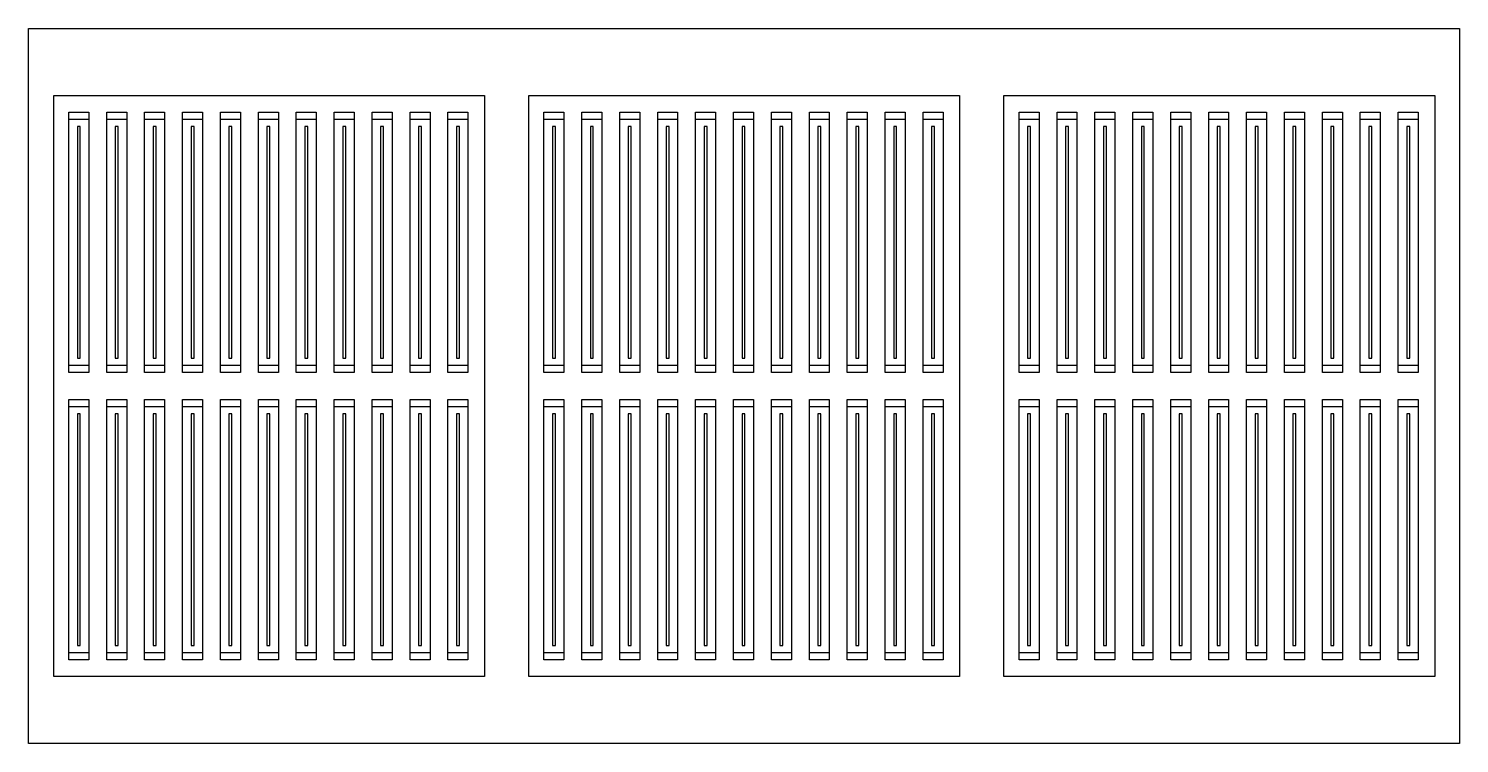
# Model space of a CAD drawing. Extents: x 0 to 96, y -48 to 0.
import ezdxf

# ---------------------------------------------------------------- set-up
doc = ezdxf.new("R2010")
doc.units = 0
doc.header["$MEASUREMENT"] = 0
doc.layers.add('LAYER_1', color=18, linetype='CONTINUOUS')

# ---------------------------------------------------------------- blocks, each defined once
blk = doc.blocks.new('BLOCK_6')
at = {"layer": 'LAYER_1', "color": 7}
blk.add_line((4.038, -41.919), (4.038, -42.389), dxfattribs=at)
blk = doc.blocks.new('BLOCK_7')
at = {"layer": 'LAYER_1', "color": 7}
blk.add_line((2.699, -42.389), (2.699, -41.919), dxfattribs=at)
blk = doc.blocks.new('BLOCK_8')
at = {"layer": 'LAYER_1', "color": 7}
blk.add_line((4.038, -42.389), (2.699, -42.389), dxfattribs=at)
blk = doc.blocks.new('BLOCK_9')
at = {"layer": 'LAYER_1', "color": 7}
blk.add_line((4.038, -24.909), (4.038, -25.379), dxfattribs=at)
blk = doc.blocks.new('BLOCK_10')
at = {"layer": 'LAYER_1', "color": 7}
blk.add_line((2.699, -25.379), (2.699, -24.909), dxfattribs=at)
blk = doc.blocks.new('BLOCK_11')
at = {"layer": 'LAYER_1', "color": 7}
blk.add_line((2.699, -24.909), (4.038, -24.909), dxfattribs=at)
blk = doc.blocks.new('BLOCK_12')
at = {"layer": 'LAYER_1', "color": 7}
blk.add_line((4.038, -25.379), (4.038, -41.919), dxfattribs=at)
blk = doc.blocks.new('BLOCK_13')
at = {"layer": 'LAYER_1', "color": 7}
blk.add_line((2.699, -25.379), (4.038, -25.379), dxfattribs=at)
blk = doc.blocks.new('BLOCK_14')
at = {"layer": 'LAYER_1', "color": 7}
blk.add_line((2.699, -41.919), (2.699, -25.379), dxfattribs=at)
blk = doc.blocks.new('BLOCK_15')
at = {"layer": 'LAYER_1', "color": 7}
blk.add_line((4.038, -41.919), (2.699, -41.919), dxfattribs=at)
blk = doc.blocks.new('BLOCK_16')
at = {"layer": 'LAYER_1', "color": 7}
blk.add_line((3.467, -41.432), (3.467, -25.865), dxfattribs=at)
blk = doc.blocks.new('BLOCK_17')
at = {"layer": 'LAYER_1', "color": 7}
blk.add_line((3.27, -41.432), (3.467, -41.432), dxfattribs=at)
blk = doc.blocks.new('BLOCK_18')
at = {"layer": 'LAYER_1', "color": 7}
blk.add_line((3.467, -25.865), (3.27, -25.865), dxfattribs=at)
blk = doc.blocks.new('BLOCK_19')
at = {"layer": 'LAYER_1', "color": 7}
blk.add_line((3.27, -25.865), (3.27, -41.432), dxfattribs=at)
blk = doc.blocks.new('BLOCK_20')
at = {"layer": 'LAYER_1', "color": 114}
blk.add_line((3.467, -41.432), (3.467, -25.865), dxfattribs=at)
blk = doc.blocks.new('BLOCK_21')
at = {"layer": 'LAYER_1', "color": 114}
blk.add_line((3.27, -41.432), (3.467, -41.432), dxfattribs=at)
blk = doc.blocks.new('BLOCK_22')
at = {"layer": 'LAYER_1', "color": 114}
blk.add_line((3.27, -25.865), (3.27, -41.432), dxfattribs=at)
blk = doc.blocks.new('BLOCK_23')
at = {"layer": 'LAYER_1', "color": 114}
blk.add_line((3.467, -25.865), (3.27, -25.865), dxfattribs=at)
blk = doc.blocks.new('BLOCK_5')
at = {"layer": 'LAYER_1'}
for name in ['BLOCK_10', 'BLOCK_11', 'BLOCK_9', 'BLOCK_13', 'BLOCK_14', 'BLOCK_18', 'BLOCK_19', 'BLOCK_22', 'BLOCK_23', 'BLOCK_16', 'BLOCK_20', 'BLOCK_12', 'BLOCK_7', 'BLOCK_15', 'BLOCK_17', 'BLOCK_21', 'BLOCK_6', 'BLOCK_8']:
    blk.add_blockref(name, (0, 0), dxfattribs=at)
blk = doc.blocks.new('BLOCK_25')
at = {"layer": 'LAYER_1', "color": 7}
blk.add_line((29.476, -41.919), (29.476, -42.389), dxfattribs=at)
blk = doc.blocks.new('BLOCK_26')
at = {"layer": 'LAYER_1', "color": 7}
blk.add_line((28.137, -42.389), (28.137, -41.919), dxfattribs=at)
blk = doc.blocks.new('BLOCK_27')
at = {"layer": 'LAYER_1', "color": 7}
blk.add_line((29.476, -42.389), (28.137, -42.389), dxfattribs=at)
blk = doc.blocks.new('BLOCK_28')
at = {"layer": 'LAYER_1', "color": 7}
blk.add_line((29.476, -24.909), (29.476, -25.379), dxfattribs=at)
blk = doc.blocks.new('BLOCK_29')
at = {"layer": 'LAYER_1', "color": 7}
blk.add_line((28.137, -25.379), (28.137, -24.909), dxfattribs=at)
blk = doc.blocks.new('BLOCK_30')
at = {"layer": 'LAYER_1', "color": 7}
blk.add_line((28.137, -24.909), (29.476, -24.909), dxfattribs=at)
blk = doc.blocks.new('BLOCK_31')
at = {"layer": 'LAYER_1', "color": 7}
blk.add_line((29.476, -25.379), (29.476, -41.919), dxfattribs=at)
blk = doc.blocks.new('BLOCK_32')
at = {"layer": 'LAYER_1', "color": 7}
blk.add_line((28.137, -25.379), (29.476, -25.379), dxfattribs=at)
blk = doc.blocks.new('BLOCK_33')
at = {"layer": 'LAYER_1', "color": 7}
blk.add_line((28.137, -41.919), (28.137, -25.379), dxfattribs=at)
blk = doc.blocks.new('BLOCK_34')
at = {"layer": 'LAYER_1', "color": 7}
blk.add_line((29.476, -41.919), (28.137, -41.919), dxfattribs=at)
blk = doc.blocks.new('BLOCK_35')
at = {"layer": 'LAYER_1', "color": 7}
blk.add_line((28.905, -41.432), (28.905, -25.865), dxfattribs=at)
blk = doc.blocks.new('BLOCK_36')
at = {"layer": 'LAYER_1', "color": 7}
blk.add_line((28.708, -41.432), (28.905, -41.432), dxfattribs=at)
blk = doc.blocks.new('BLOCK_37')
at = {"layer": 'LAYER_1', "color": 7}
blk.add_line((28.905, -25.865), (28.708, -25.865), dxfattribs=at)
blk = doc.blocks.new('BLOCK_38')
at = {"layer": 'LAYER_1', "color": 7}
blk.add_line((28.708, -25.865), (28.708, -41.432), dxfattribs=at)
blk = doc.blocks.new('BLOCK_39')
at = {"layer": 'LAYER_1', "color": 114}
blk.add_line((28.905, -41.432), (28.905, -25.865), dxfattribs=at)
blk = doc.blocks.new('BLOCK_40')
at = {"layer": 'LAYER_1', "color": 114}
blk.add_line((28.708, -41.432), (28.905, -41.432), dxfattribs=at)
blk = doc.blocks.new('BLOCK_41')
at = {"layer": 'LAYER_1', "color": 114}
blk.add_line((28.708, -25.865), (28.708, -41.432), dxfattribs=at)
blk = doc.blocks.new('BLOCK_42')
at = {"layer": 'LAYER_1', "color": 114}
blk.add_line((28.905, -25.865), (28.708, -25.865), dxfattribs=at)
blk = doc.blocks.new('BLOCK_24')
at = {"layer": 'LAYER_1'}
for name in ['BLOCK_29', 'BLOCK_30', 'BLOCK_28', 'BLOCK_32', 'BLOCK_33', 'BLOCK_37', 'BLOCK_38', 'BLOCK_41', 'BLOCK_42', 'BLOCK_35', 'BLOCK_39', 'BLOCK_31', 'BLOCK_26', 'BLOCK_34', 'BLOCK_36', 'BLOCK_40', 'BLOCK_25', 'BLOCK_27']:
    blk.add_blockref(name, (0, 0), dxfattribs=at)
blk = doc.blocks.new('BLOCK_44')
at = {"layer": 'LAYER_1', "color": 7}
blk.add_line((6.582, -41.919), (6.582, -42.389), dxfattribs=at)
blk = doc.blocks.new('BLOCK_45')
at = {"layer": 'LAYER_1', "color": 7}
blk.add_line((5.243, -42.389), (5.243, -41.919), dxfattribs=at)
blk = doc.blocks.new('BLOCK_46')
at = {"layer": 'LAYER_1', "color": 7}
blk.add_line((6.582, -42.389), (5.243, -42.389), dxfattribs=at)
blk = doc.blocks.new('BLOCK_47')
at = {"layer": 'LAYER_1', "color": 7}
blk.add_line((6.582, -24.909), (6.582, -25.379), dxfattribs=at)
blk = doc.blocks.new('BLOCK_48')
at = {"layer": 'LAYER_1', "color": 7}
blk.add_line((5.243, -25.379), (5.243, -24.909), dxfattribs=at)
blk = doc.blocks.new('BLOCK_49')
at = {"layer": 'LAYER_1', "color": 7}
blk.add_line((5.243, -24.909), (6.582, -24.909), dxfattribs=at)
blk = doc.blocks.new('BLOCK_50')
at = {"layer": 'LAYER_1', "color": 7}
blk.add_line((6.582, -25.379), (6.582, -41.919), dxfattribs=at)
blk = doc.blocks.new('BLOCK_51')
at = {"layer": 'LAYER_1', "color": 7}
blk.add_line((5.243, -25.379), (6.582, -25.379), dxfattribs=at)
blk = doc.blocks.new('BLOCK_52')
at = {"layer": 'LAYER_1', "color": 7}
blk.add_line((5.243, -41.919), (5.243, -25.379), dxfattribs=at)
blk = doc.blocks.new('BLOCK_53')
at = {"layer": 'LAYER_1', "color": 7}
blk.add_line((6.582, -41.919), (5.243, -41.919), dxfattribs=at)
blk = doc.blocks.new('BLOCK_54')
at = {"layer": 'LAYER_1', "color": 7}
blk.add_line((6.011, -41.432), (6.011, -25.865), dxfattribs=at)
blk = doc.blocks.new('BLOCK_55')
at = {"layer": 'LAYER_1', "color": 7}
blk.add_line((5.814, -41.432), (6.011, -41.432), dxfattribs=at)
blk = doc.blocks.new('BLOCK_56')
at = {"layer": 'LAYER_1', "color": 7}
blk.add_line((6.011, -25.865), (5.814, -25.865), dxfattribs=at)
blk = doc.blocks.new('BLOCK_57')
at = {"layer": 'LAYER_1', "color": 7}
blk.add_line((5.814, -25.865), (5.814, -41.432), dxfattribs=at)
blk = doc.blocks.new('BLOCK_58')
at = {"layer": 'LAYER_1', "color": 114}
blk.add_line((6.011, -41.432), (6.011, -25.865), dxfattribs=at)
blk = doc.blocks.new('BLOCK_59')
at = {"layer": 'LAYER_1', "color": 114}
blk.add_line((5.814, -41.432), (6.011, -41.432), dxfattribs=at)
blk = doc.blocks.new('BLOCK_60')
at = {"layer": 'LAYER_1', "color": 114}
blk.add_line((5.814, -25.865), (5.814, -41.432), dxfattribs=at)
blk = doc.blocks.new('BLOCK_61')
at = {"layer": 'LAYER_1', "color": 114}
blk.add_line((6.011, -25.865), (5.814, -25.865), dxfattribs=at)
blk = doc.blocks.new('BLOCK_43')
at = {"layer": 'LAYER_1'}
for name in ['BLOCK_48', 'BLOCK_49', 'BLOCK_47', 'BLOCK_51', 'BLOCK_52', 'BLOCK_56', 'BLOCK_57', 'BLOCK_60', 'BLOCK_61', 'BLOCK_54', 'BLOCK_58', 'BLOCK_50', 'BLOCK_45', 'BLOCK_53', 'BLOCK_55', 'BLOCK_59', 'BLOCK_44', 'BLOCK_46']:
    blk.add_blockref(name, (0, 0), dxfattribs=at)
blk = doc.blocks.new('BLOCK_63')
at = {"layer": 'LAYER_1', "color": 7}
blk.add_line((9.125, -41.919), (9.125, -42.389), dxfattribs=at)
blk = doc.blocks.new('BLOCK_64')
at = {"layer": 'LAYER_1', "color": 7}
blk.add_line((7.786, -42.389), (7.786, -41.919), dxfattribs=at)
blk = doc.blocks.new('BLOCK_65')
at = {"layer": 'LAYER_1', "color": 7}
blk.add_line((9.125, -42.389), (7.786, -42.389), dxfattribs=at)
blk = doc.blocks.new('BLOCK_66')
at = {"layer": 'LAYER_1', "color": 7}
blk.add_line((9.125, -24.909), (9.125, -25.379), dxfattribs=at)
blk = doc.blocks.new('BLOCK_67')
at = {"layer": 'LAYER_1', "color": 7}
blk.add_line((7.786, -25.379), (7.786, -24.909), dxfattribs=at)
blk = doc.blocks.new('BLOCK_68')
at = {"layer": 'LAYER_1', "color": 7}
blk.add_line((7.786, -24.909), (9.125, -24.909), dxfattribs=at)
blk = doc.blocks.new('BLOCK_69')
at = {"layer": 'LAYER_1', "color": 7}
blk.add_line((9.125, -25.379), (9.125, -41.919), dxfattribs=at)
blk = doc.blocks.new('BLOCK_70')
at = {"layer": 'LAYER_1', "color": 7}
blk.add_line((7.786, -25.379), (9.125, -25.379), dxfattribs=at)
blk = doc.blocks.new('BLOCK_71')
at = {"layer": 'LAYER_1', "color": 7}
blk.add_line((7.786, -41.919), (7.786, -25.379), dxfattribs=at)
blk = doc.blocks.new('BLOCK_72')
at = {"layer": 'LAYER_1', "color": 7}
blk.add_line((9.125, -41.919), (7.786, -41.919), dxfattribs=at)
blk = doc.blocks.new('BLOCK_73')
at = {"layer": 'LAYER_1', "color": 7}
blk.add_line((8.554, -41.432), (8.554, -25.865), dxfattribs=at)
blk = doc.blocks.new('BLOCK_74')
at = {"layer": 'LAYER_1', "color": 7}
blk.add_line((8.357, -41.432), (8.554, -41.432), dxfattribs=at)
blk = doc.blocks.new('BLOCK_75')
at = {"layer": 'LAYER_1', "color": 7}
blk.add_line((8.554, -25.865), (8.357, -25.865), dxfattribs=at)
blk = doc.blocks.new('BLOCK_76')
at = {"layer": 'LAYER_1', "color": 7}
blk.add_line((8.357, -25.865), (8.357, -41.432), dxfattribs=at)
blk = doc.blocks.new('BLOCK_77')
at = {"layer": 'LAYER_1', "color": 114}
blk.add_line((8.554, -41.432), (8.554, -25.865), dxfattribs=at)
blk = doc.blocks.new('BLOCK_78')
at = {"layer": 'LAYER_1', "color": 114}
blk.add_line((8.357, -41.432), (8.554, -41.432), dxfattribs=at)
blk = doc.blocks.new('BLOCK_79')
at = {"layer": 'LAYER_1', "color": 114}
blk.add_line((8.357, -25.865), (8.357, -41.432), dxfattribs=at)
blk = doc.blocks.new('BLOCK_80')
at = {"layer": 'LAYER_1', "color": 114}
blk.add_line((8.554, -25.865), (8.357, -25.865), dxfattribs=at)
blk = doc.blocks.new('BLOCK_62')
at = {"layer": 'LAYER_1'}
for name in ['BLOCK_67', 'BLOCK_68', 'BLOCK_66', 'BLOCK_70', 'BLOCK_71', 'BLOCK_75', 'BLOCK_76', 'BLOCK_79', 'BLOCK_80', 'BLOCK_73', 'BLOCK_77', 'BLOCK_69', 'BLOCK_64', 'BLOCK_72', 'BLOCK_74', 'BLOCK_78', 'BLOCK_63', 'BLOCK_65']:
    blk.add_blockref(name, (0, 0), dxfattribs=at)
blk = doc.blocks.new('BLOCK_82')
at = {"layer": 'LAYER_1', "color": 7}
blk.add_line((11.669, -41.919), (11.669, -42.389), dxfattribs=at)
blk = doc.blocks.new('BLOCK_83')
at = {"layer": 'LAYER_1', "color": 7}
blk.add_line((10.33, -42.389), (10.33, -41.919), dxfattribs=at)
blk = doc.blocks.new('BLOCK_84')
at = {"layer": 'LAYER_1', "color": 7}
blk.add_line((11.669, -42.389), (10.33, -42.389), dxfattribs=at)
blk = doc.blocks.new('BLOCK_85')
at = {"layer": 'LAYER_1', "color": 7}
blk.add_line((11.669, -24.909), (11.669, -25.379), dxfattribs=at)
blk = doc.blocks.new('BLOCK_86')
at = {"layer": 'LAYER_1', "color": 7}
blk.add_line((10.33, -25.379), (10.33, -24.909), dxfattribs=at)
blk = doc.blocks.new('BLOCK_87')
at = {"layer": 'LAYER_1', "color": 7}
blk.add_line((10.33, -24.909), (11.669, -24.909), dxfattribs=at)
blk = doc.blocks.new('BLOCK_88')
at = {"layer": 'LAYER_1', "color": 7}
blk.add_line((11.669, -25.379), (11.669, -41.919), dxfattribs=at)
blk = doc.blocks.new('BLOCK_89')
at = {"layer": 'LAYER_1', "color": 7}
blk.add_line((10.33, -25.379), (11.669, -25.379), dxfattribs=at)
blk = doc.blocks.new('BLOCK_90')
at = {"layer": 'LAYER_1', "color": 7}
blk.add_line((10.33, -41.919), (10.33, -25.379), dxfattribs=at)
blk = doc.blocks.new('BLOCK_91')
at = {"layer": 'LAYER_1', "color": 7}
blk.add_line((11.669, -41.919), (10.33, -41.919), dxfattribs=at)
blk = doc.blocks.new('BLOCK_92')
at = {"layer": 'LAYER_1', "color": 7}
blk.add_line((11.098, -41.432), (11.098, -25.865), dxfattribs=at)
blk = doc.blocks.new('BLOCK_93')
at = {"layer": 'LAYER_1', "color": 7}
blk.add_line((10.901, -41.432), (11.098, -41.432), dxfattribs=at)
blk = doc.blocks.new('BLOCK_94')
at = {"layer": 'LAYER_1', "color": 7}
blk.add_line((11.098, -25.865), (10.901, -25.865), dxfattribs=at)
blk = doc.blocks.new('BLOCK_95')
at = {"layer": 'LAYER_1', "color": 7}
blk.add_line((10.901, -25.865), (10.901, -41.432), dxfattribs=at)
blk = doc.blocks.new('BLOCK_96')
at = {"layer": 'LAYER_1', "color": 114}
blk.add_line((11.098, -41.432), (11.098, -25.865), dxfattribs=at)
blk = doc.blocks.new('BLOCK_97')
at = {"layer": 'LAYER_1', "color": 114}
blk.add_line((10.901, -41.432), (11.098, -41.432), dxfattribs=at)
blk = doc.blocks.new('BLOCK_98')
at = {"layer": 'LAYER_1', "color": 114}
blk.add_line((10.901, -25.865), (10.901, -41.432), dxfattribs=at)
blk = doc.blocks.new('BLOCK_99')
at = {"layer": 'LAYER_1', "color": 114}
blk.add_line((11.098, -25.865), (10.901, -25.865), dxfattribs=at)
blk = doc.blocks.new('BLOCK_81')
at = {"layer": 'LAYER_1'}
for name in ['BLOCK_86', 'BLOCK_87', 'BLOCK_85', 'BLOCK_89', 'BLOCK_90', 'BLOCK_94', 'BLOCK_95', 'BLOCK_98', 'BLOCK_99', 'BLOCK_92', 'BLOCK_96', 'BLOCK_88', 'BLOCK_83', 'BLOCK_91', 'BLOCK_93', 'BLOCK_97', 'BLOCK_82', 'BLOCK_84']:
    blk.add_blockref(name, (0, 0), dxfattribs=at)
blk = doc.blocks.new('BLOCK_101')
at = {"layer": 'LAYER_1', "color": 7}
blk.add_line((14.213, -41.919), (14.213, -42.389), dxfattribs=at)
blk = doc.blocks.new('BLOCK_102')
at = {"layer": 'LAYER_1', "color": 7}
blk.add_line((12.874, -42.389), (12.874, -41.919), dxfattribs=at)
blk = doc.blocks.new('BLOCK_103')
at = {"layer": 'LAYER_1', "color": 7}
blk.add_line((14.213, -42.389), (12.874, -42.389), dxfattribs=at)
blk = doc.blocks.new('BLOCK_104')
at = {"layer": 'LAYER_1', "color": 7}
blk.add_line((14.213, -24.909), (14.213, -25.379), dxfattribs=at)
blk = doc.blocks.new('BLOCK_105')
at = {"layer": 'LAYER_1', "color": 7}
blk.add_line((12.874, -25.379), (12.874, -24.909), dxfattribs=at)
blk = doc.blocks.new('BLOCK_106')
at = {"layer": 'LAYER_1', "color": 7}
blk.add_line((12.874, -24.909), (14.213, -24.909), dxfattribs=at)
blk = doc.blocks.new('BLOCK_107')
at = {"layer": 'LAYER_1', "color": 7}
blk.add_line((14.213, -25.379), (14.213, -41.919), dxfattribs=at)
blk = doc.blocks.new('BLOCK_108')
at = {"layer": 'LAYER_1', "color": 7}
blk.add_line((12.874, -25.379), (14.213, -25.379), dxfattribs=at)
blk = doc.blocks.new('BLOCK_109')
at = {"layer": 'LAYER_1', "color": 7}
blk.add_line((12.874, -41.919), (12.874, -25.379), dxfattribs=at)
blk = doc.blocks.new('BLOCK_110')
at = {"layer": 'LAYER_1', "color": 7}
blk.add_line((14.213, -41.919), (12.874, -41.919), dxfattribs=at)
blk = doc.blocks.new('BLOCK_111')
at = {"layer": 'LAYER_1', "color": 7}
blk.add_line((13.642, -41.432), (13.642, -25.865), dxfattribs=at)
blk = doc.blocks.new('BLOCK_112')
at = {"layer": 'LAYER_1', "color": 7}
blk.add_line((13.445, -41.432), (13.642, -41.432), dxfattribs=at)
blk = doc.blocks.new('BLOCK_113')
at = {"layer": 'LAYER_1', "color": 7}
blk.add_line((13.642, -25.865), (13.445, -25.865), dxfattribs=at)
blk = doc.blocks.new('BLOCK_114')
at = {"layer": 'LAYER_1', "color": 7}
blk.add_line((13.445, -25.865), (13.445, -41.432), dxfattribs=at)
blk = doc.blocks.new('BLOCK_115')
at = {"layer": 'LAYER_1', "color": 114}
blk.add_line((13.642, -41.432), (13.642, -25.865), dxfattribs=at)
blk = doc.blocks.new('BLOCK_116')
at = {"layer": 'LAYER_1', "color": 114}
blk.add_line((13.445, -41.432), (13.642, -41.432), dxfattribs=at)
blk = doc.blocks.new('BLOCK_117')
at = {"layer": 'LAYER_1', "color": 114}
blk.add_line((13.445, -25.865), (13.445, -41.432), dxfattribs=at)
blk = doc.blocks.new('BLOCK_118')
at = {"layer": 'LAYER_1', "color": 114}
blk.add_line((13.642, -25.865), (13.445, -25.865), dxfattribs=at)
blk = doc.blocks.new('BLOCK_100')
at = {"layer": 'LAYER_1'}
for name in ['BLOCK_105', 'BLOCK_106', 'BLOCK_104', 'BLOCK_108', 'BLOCK_109', 'BLOCK_113', 'BLOCK_114', 'BLOCK_117', 'BLOCK_118', 'BLOCK_111', 'BLOCK_115', 'BLOCK_107', 'BLOCK_102', 'BLOCK_110', 'BLOCK_112', 'BLOCK_116', 'BLOCK_101', 'BLOCK_103']:
    blk.add_blockref(name, (0, 0), dxfattribs=at)
blk = doc.blocks.new('BLOCK_120')
at = {"layer": 'LAYER_1', "color": 7}
blk.add_line((16.757, -41.919), (16.757, -42.389), dxfattribs=at)
blk = doc.blocks.new('BLOCK_121')
at = {"layer": 'LAYER_1', "color": 7}
blk.add_line((15.418, -42.389), (15.418, -41.919), dxfattribs=at)
blk = doc.blocks.new('BLOCK_122')
at = {"layer": 'LAYER_1', "color": 7}
blk.add_line((16.757, -42.389), (15.418, -42.389), dxfattribs=at)
blk = doc.blocks.new('BLOCK_123')
at = {"layer": 'LAYER_1', "color": 7}
blk.add_line((16.757, -24.909), (16.757, -25.379), dxfattribs=at)
blk = doc.blocks.new('BLOCK_124')
at = {"layer": 'LAYER_1', "color": 7}
blk.add_line((15.418, -25.379), (15.418, -24.909), dxfattribs=at)
blk = doc.blocks.new('BLOCK_125')
at = {"layer": 'LAYER_1', "color": 7}
blk.add_line((15.418, -24.909), (16.757, -24.909), dxfattribs=at)
blk = doc.blocks.new('BLOCK_126')
at = {"layer": 'LAYER_1', "color": 7}
blk.add_line((16.757, -25.379), (16.757, -41.919), dxfattribs=at)
blk = doc.blocks.new('BLOCK_127')
at = {"layer": 'LAYER_1', "color": 7}
blk.add_line((15.418, -25.379), (16.757, -25.379), dxfattribs=at)
blk = doc.blocks.new('BLOCK_128')
at = {"layer": 'LAYER_1', "color": 7}
blk.add_line((15.418, -41.919), (15.418, -25.379), dxfattribs=at)
blk = doc.blocks.new('BLOCK_129')
at = {"layer": 'LAYER_1', "color": 7}
blk.add_line((16.757, -41.919), (15.418, -41.919), dxfattribs=at)
blk = doc.blocks.new('BLOCK_130')
at = {"layer": 'LAYER_1', "color": 7}
blk.add_line((16.186, -41.432), (16.186, -25.865), dxfattribs=at)
blk = doc.blocks.new('BLOCK_131')
at = {"layer": 'LAYER_1', "color": 7}
blk.add_line((15.989, -41.432), (16.186, -41.432), dxfattribs=at)
blk = doc.blocks.new('BLOCK_132')
at = {"layer": 'LAYER_1', "color": 7}
blk.add_line((16.186, -25.865), (15.989, -25.865), dxfattribs=at)
blk = doc.blocks.new('BLOCK_133')
at = {"layer": 'LAYER_1', "color": 7}
blk.add_line((15.989, -25.865), (15.989, -41.432), dxfattribs=at)
blk = doc.blocks.new('BLOCK_134')
at = {"layer": 'LAYER_1', "color": 114}
blk.add_line((16.186, -41.432), (16.186, -25.865), dxfattribs=at)
blk = doc.blocks.new('BLOCK_135')
at = {"layer": 'LAYER_1', "color": 114}
blk.add_line((15.989, -41.432), (16.186, -41.432), dxfattribs=at)
blk = doc.blocks.new('BLOCK_136')
at = {"layer": 'LAYER_1', "color": 114}
blk.add_line((15.989, -25.865), (15.989, -41.432), dxfattribs=at)
blk = doc.blocks.new('BLOCK_137')
at = {"layer": 'LAYER_1', "color": 114}
blk.add_line((16.186, -25.865), (15.989, -25.865), dxfattribs=at)
blk = doc.blocks.new('BLOCK_119')
at = {"layer": 'LAYER_1'}
for name in ['BLOCK_124', 'BLOCK_125', 'BLOCK_123', 'BLOCK_127', 'BLOCK_128', 'BLOCK_132', 'BLOCK_133', 'BLOCK_136', 'BLOCK_137', 'BLOCK_130', 'BLOCK_134', 'BLOCK_126', 'BLOCK_121', 'BLOCK_129', 'BLOCK_131', 'BLOCK_135', 'BLOCK_120', 'BLOCK_122']:
    blk.add_blockref(name, (0, 0), dxfattribs=at)
blk = doc.blocks.new('BLOCK_139')
at = {"layer": 'LAYER_1', "color": 7}
blk.add_line((19.301, -41.919), (19.301, -42.389), dxfattribs=at)
blk = doc.blocks.new('BLOCK_140')
at = {"layer": 'LAYER_1', "color": 7}
blk.add_line((17.962, -42.389), (17.962, -41.919), dxfattribs=at)
blk = doc.blocks.new('BLOCK_141')
at = {"layer": 'LAYER_1', "color": 7}
blk.add_line((19.301, -42.389), (17.962, -42.389), dxfattribs=at)
blk = doc.blocks.new('BLOCK_142')
at = {"layer": 'LAYER_1', "color": 7}
blk.add_line((19.301, -24.909), (19.301, -25.379), dxfattribs=at)
blk = doc.blocks.new('BLOCK_143')
at = {"layer": 'LAYER_1', "color": 7}
blk.add_line((17.962, -25.379), (17.962, -24.909), dxfattribs=at)
blk = doc.blocks.new('BLOCK_144')
at = {"layer": 'LAYER_1', "color": 7}
blk.add_line((17.962, -24.909), (19.301, -24.909), dxfattribs=at)
blk = doc.blocks.new('BLOCK_145')
at = {"layer": 'LAYER_1', "color": 7}
blk.add_line((19.301, -25.379), (19.301, -41.919), dxfattribs=at)
blk = doc.blocks.new('BLOCK_146')
at = {"layer": 'LAYER_1', "color": 7}
blk.add_line((17.962, -25.379), (19.301, -25.379), dxfattribs=at)
blk = doc.blocks.new('BLOCK_147')
at = {"layer": 'LAYER_1', "color": 7}
blk.add_line((17.962, -41.919), (17.962, -25.379), dxfattribs=at)
blk = doc.blocks.new('BLOCK_148')
at = {"layer": 'LAYER_1', "color": 7}
blk.add_line((19.301, -41.919), (17.962, -41.919), dxfattribs=at)
blk = doc.blocks.new('BLOCK_149')
at = {"layer": 'LAYER_1', "color": 7}
blk.add_line((18.73, -41.432), (18.73, -25.865), dxfattribs=at)
blk = doc.blocks.new('BLOCK_150')
at = {"layer": 'LAYER_1', "color": 7}
blk.add_line((18.533, -41.432), (18.73, -41.432), dxfattribs=at)
blk = doc.blocks.new('BLOCK_151')
at = {"layer": 'LAYER_1', "color": 7}
blk.add_line((18.73, -25.865), (18.533, -25.865), dxfattribs=at)
blk = doc.blocks.new('BLOCK_152')
at = {"layer": 'LAYER_1', "color": 7}
blk.add_line((18.533, -25.865), (18.533, -41.432), dxfattribs=at)
blk = doc.blocks.new('BLOCK_153')
at = {"layer": 'LAYER_1', "color": 114}
blk.add_line((18.73, -41.432), (18.73, -25.865), dxfattribs=at)
blk = doc.blocks.new('BLOCK_154')
at = {"layer": 'LAYER_1', "color": 114}
blk.add_line((18.533, -41.432), (18.73, -41.432), dxfattribs=at)
blk = doc.blocks.new('BLOCK_155')
at = {"layer": 'LAYER_1', "color": 114}
blk.add_line((18.533, -25.865), (18.533, -41.432), dxfattribs=at)
blk = doc.blocks.new('BLOCK_156')
at = {"layer": 'LAYER_1', "color": 114}
blk.add_line((18.73, -25.865), (18.533, -25.865), dxfattribs=at)
blk = doc.blocks.new('BLOCK_138')
at = {"layer": 'LAYER_1'}
for name in ['BLOCK_143', 'BLOCK_144', 'BLOCK_142', 'BLOCK_146', 'BLOCK_147', 'BLOCK_151', 'BLOCK_152', 'BLOCK_155', 'BLOCK_156', 'BLOCK_149', 'BLOCK_153', 'BLOCK_145', 'BLOCK_140', 'BLOCK_148', 'BLOCK_150', 'BLOCK_154', 'BLOCK_139', 'BLOCK_141']:
    blk.add_blockref(name, (0, 0), dxfattribs=at)
blk = doc.blocks.new('BLOCK_158')
at = {"layer": 'LAYER_1', "color": 7}
blk.add_line((21.845, -41.919), (21.845, -42.389), dxfattribs=at)
blk = doc.blocks.new('BLOCK_159')
at = {"layer": 'LAYER_1', "color": 7}
blk.add_line((20.506, -42.389), (20.506, -41.919), dxfattribs=at)
blk = doc.blocks.new('BLOCK_160')
at = {"layer": 'LAYER_1', "color": 7}
blk.add_line((21.845, -42.389), (20.506, -42.389), dxfattribs=at)
blk = doc.blocks.new('BLOCK_161')
at = {"layer": 'LAYER_1', "color": 7}
blk.add_line((21.845, -24.909), (21.845, -25.379), dxfattribs=at)
blk = doc.blocks.new('BLOCK_162')
at = {"layer": 'LAYER_1', "color": 7}
blk.add_line((20.506, -25.379), (20.506, -24.909), dxfattribs=at)
blk = doc.blocks.new('BLOCK_163')
at = {"layer": 'LAYER_1', "color": 7}
blk.add_line((20.506, -24.909), (21.845, -24.909), dxfattribs=at)
blk = doc.blocks.new('BLOCK_164')
at = {"layer": 'LAYER_1', "color": 7}
blk.add_line((21.845, -25.379), (21.845, -41.919), dxfattribs=at)
blk = doc.blocks.new('BLOCK_165')
at = {"layer": 'LAYER_1', "color": 7}
blk.add_line((20.506, -25.379), (21.845, -25.379), dxfattribs=at)
blk = doc.blocks.new('BLOCK_166')
at = {"layer": 'LAYER_1', "color": 7}
blk.add_line((20.506, -41.919), (20.506, -25.379), dxfattribs=at)
blk = doc.blocks.new('BLOCK_167')
at = {"layer": 'LAYER_1', "color": 7}
blk.add_line((21.845, -41.919), (20.506, -41.919), dxfattribs=at)
blk = doc.blocks.new('BLOCK_168')
at = {"layer": 'LAYER_1', "color": 7}
blk.add_line((21.274, -41.432), (21.274, -25.865), dxfattribs=at)
blk = doc.blocks.new('BLOCK_169')
at = {"layer": 'LAYER_1', "color": 7}
blk.add_line((21.077, -41.432), (21.274, -41.432), dxfattribs=at)
blk = doc.blocks.new('BLOCK_170')
at = {"layer": 'LAYER_1', "color": 7}
blk.add_line((21.274, -25.865), (21.077, -25.865), dxfattribs=at)
blk = doc.blocks.new('BLOCK_171')
at = {"layer": 'LAYER_1', "color": 7}
blk.add_line((21.077, -25.865), (21.077, -41.432), dxfattribs=at)
blk = doc.blocks.new('BLOCK_172')
at = {"layer": 'LAYER_1', "color": 114}
blk.add_line((21.274, -41.432), (21.274, -25.865), dxfattribs=at)
blk = doc.blocks.new('BLOCK_173')
at = {"layer": 'LAYER_1', "color": 114}
blk.add_line((21.077, -41.432), (21.274, -41.432), dxfattribs=at)
blk = doc.blocks.new('BLOCK_174')
at = {"layer": 'LAYER_1', "color": 114}
blk.add_line((21.077, -25.865), (21.077, -41.432), dxfattribs=at)
blk = doc.blocks.new('BLOCK_175')
at = {"layer": 'LAYER_1', "color": 114}
blk.add_line((21.274, -25.865), (21.077, -25.865), dxfattribs=at)
blk = doc.blocks.new('BLOCK_157')
at = {"layer": 'LAYER_1'}
for name in ['BLOCK_162', 'BLOCK_163', 'BLOCK_161', 'BLOCK_165', 'BLOCK_166', 'BLOCK_170', 'BLOCK_171', 'BLOCK_174', 'BLOCK_175', 'BLOCK_168', 'BLOCK_172', 'BLOCK_164', 'BLOCK_159', 'BLOCK_167', 'BLOCK_169', 'BLOCK_173', 'BLOCK_158', 'BLOCK_160']:
    blk.add_blockref(name, (0, 0), dxfattribs=at)
blk = doc.blocks.new('BLOCK_177')
at = {"layer": 'LAYER_1', "color": 7}
blk.add_line((24.389, -41.919), (24.389, -42.389), dxfattribs=at)
blk = doc.blocks.new('BLOCK_178')
at = {"layer": 'LAYER_1', "color": 7}
blk.add_line((23.05, -42.389), (23.05, -41.919), dxfattribs=at)
blk = doc.blocks.new('BLOCK_179')
at = {"layer": 'LAYER_1', "color": 7}
blk.add_line((24.389, -42.389), (23.05, -42.389), dxfattribs=at)
blk = doc.blocks.new('BLOCK_180')
at = {"layer": 'LAYER_1', "color": 7}
blk.add_line((24.389, -24.909), (24.389, -25.379), dxfattribs=at)
blk = doc.blocks.new('BLOCK_181')
at = {"layer": 'LAYER_1', "color": 7}
blk.add_line((23.05, -25.379), (23.05, -24.909), dxfattribs=at)
blk = doc.blocks.new('BLOCK_182')
at = {"layer": 'LAYER_1', "color": 7}
blk.add_line((23.05, -24.909), (24.389, -24.909), dxfattribs=at)
blk = doc.blocks.new('BLOCK_183')
at = {"layer": 'LAYER_1', "color": 7}
blk.add_line((24.389, -25.379), (24.389, -41.919), dxfattribs=at)
blk = doc.blocks.new('BLOCK_184')
at = {"layer": 'LAYER_1', "color": 7}
blk.add_line((23.05, -25.379), (24.389, -25.379), dxfattribs=at)
blk = doc.blocks.new('BLOCK_185')
at = {"layer": 'LAYER_1', "color": 7}
blk.add_line((23.05, -41.919), (23.05, -25.379), dxfattribs=at)
blk = doc.blocks.new('BLOCK_186')
at = {"layer": 'LAYER_1', "color": 7}
blk.add_line((24.389, -41.919), (23.05, -41.919), dxfattribs=at)
blk = doc.blocks.new('BLOCK_187')
at = {"layer": 'LAYER_1', "color": 7}
blk.add_line((23.818, -41.432), (23.818, -25.865), dxfattribs=at)
blk = doc.blocks.new('BLOCK_188')
at = {"layer": 'LAYER_1', "color": 7}
blk.add_line((23.621, -41.432), (23.818, -41.432), dxfattribs=at)
blk = doc.blocks.new('BLOCK_189')
at = {"layer": 'LAYER_1', "color": 7}
blk.add_line((23.818, -25.865), (23.621, -25.865), dxfattribs=at)
blk = doc.blocks.new('BLOCK_190')
at = {"layer": 'LAYER_1', "color": 7}
blk.add_line((23.621, -25.865), (23.621, -41.432), dxfattribs=at)
blk = doc.blocks.new('BLOCK_191')
at = {"layer": 'LAYER_1', "color": 114}
blk.add_line((23.818, -41.432), (23.818, -25.865), dxfattribs=at)
blk = doc.blocks.new('BLOCK_192')
at = {"layer": 'LAYER_1', "color": 114}
blk.add_line((23.621, -41.432), (23.818, -41.432), dxfattribs=at)
blk = doc.blocks.new('BLOCK_193')
at = {"layer": 'LAYER_1', "color": 114}
blk.add_line((23.621, -25.865), (23.621, -41.432), dxfattribs=at)
blk = doc.blocks.new('BLOCK_194')
at = {"layer": 'LAYER_1', "color": 114}
blk.add_line((23.818, -25.865), (23.621, -25.865), dxfattribs=at)
blk = doc.blocks.new('BLOCK_176')
at = {"layer": 'LAYER_1'}
for name in ['BLOCK_181', 'BLOCK_182', 'BLOCK_180', 'BLOCK_184', 'BLOCK_185', 'BLOCK_189', 'BLOCK_190', 'BLOCK_193', 'BLOCK_194', 'BLOCK_187', 'BLOCK_191', 'BLOCK_183', 'BLOCK_178', 'BLOCK_186', 'BLOCK_188', 'BLOCK_192', 'BLOCK_177', 'BLOCK_179']:
    blk.add_blockref(name, (0, 0), dxfattribs=at)
blk = doc.blocks.new('BLOCK_196')
at = {"layer": 'LAYER_1', "color": 7}
blk.add_line((26.933, -41.919), (26.933, -42.389), dxfattribs=at)
blk = doc.blocks.new('BLOCK_197')
at = {"layer": 'LAYER_1', "color": 7}
blk.add_line((25.594, -42.389), (25.594, -41.919), dxfattribs=at)
blk = doc.blocks.new('BLOCK_198')
at = {"layer": 'LAYER_1', "color": 7}
blk.add_line((26.933, -42.389), (25.594, -42.389), dxfattribs=at)
blk = doc.blocks.new('BLOCK_199')
at = {"layer": 'LAYER_1', "color": 7}
blk.add_line((26.933, -24.909), (26.933, -25.379), dxfattribs=at)
blk = doc.blocks.new('BLOCK_200')
at = {"layer": 'LAYER_1', "color": 7}
blk.add_line((25.594, -25.379), (25.594, -24.909), dxfattribs=at)
blk = doc.blocks.new('BLOCK_201')
at = {"layer": 'LAYER_1', "color": 7}
blk.add_line((25.594, -24.909), (26.933, -24.909), dxfattribs=at)
blk = doc.blocks.new('BLOCK_202')
at = {"layer": 'LAYER_1', "color": 7}
blk.add_line((26.933, -25.379), (26.933, -41.919), dxfattribs=at)
blk = doc.blocks.new('BLOCK_203')
at = {"layer": 'LAYER_1', "color": 7}
blk.add_line((25.594, -25.379), (26.933, -25.379), dxfattribs=at)
blk = doc.blocks.new('BLOCK_204')
at = {"layer": 'LAYER_1', "color": 7}
blk.add_line((25.594, -41.919), (25.594, -25.379), dxfattribs=at)
blk = doc.blocks.new('BLOCK_205')
at = {"layer": 'LAYER_1', "color": 7}
blk.add_line((26.933, -41.919), (25.594, -41.919), dxfattribs=at)
blk = doc.blocks.new('BLOCK_206')
at = {"layer": 'LAYER_1', "color": 7}
blk.add_line((26.362, -41.432), (26.362, -25.865), dxfattribs=at)
blk = doc.blocks.new('BLOCK_207')
at = {"layer": 'LAYER_1', "color": 7}
blk.add_line((26.165, -41.432), (26.362, -41.432), dxfattribs=at)
blk = doc.blocks.new('BLOCK_208')
at = {"layer": 'LAYER_1', "color": 7}
blk.add_line((26.362, -25.865), (26.165, -25.865), dxfattribs=at)
blk = doc.blocks.new('BLOCK_209')
at = {"layer": 'LAYER_1', "color": 7}
blk.add_line((26.165, -25.865), (26.165, -41.432), dxfattribs=at)
blk = doc.blocks.new('BLOCK_210')
at = {"layer": 'LAYER_1', "color": 114}
blk.add_line((26.362, -41.432), (26.362, -25.865), dxfattribs=at)
blk = doc.blocks.new('BLOCK_211')
at = {"layer": 'LAYER_1', "color": 114}
blk.add_line((26.165, -41.432), (26.362, -41.432), dxfattribs=at)
blk = doc.blocks.new('BLOCK_212')
at = {"layer": 'LAYER_1', "color": 114}
blk.add_line((26.165, -25.865), (26.165, -41.432), dxfattribs=at)
blk = doc.blocks.new('BLOCK_213')
at = {"layer": 'LAYER_1', "color": 114}
blk.add_line((26.362, -25.865), (26.165, -25.865), dxfattribs=at)
blk = doc.blocks.new('BLOCK_195')
at = {"layer": 'LAYER_1'}
for name in ['BLOCK_200', 'BLOCK_201', 'BLOCK_199', 'BLOCK_203', 'BLOCK_204', 'BLOCK_208', 'BLOCK_209', 'BLOCK_212', 'BLOCK_213', 'BLOCK_206', 'BLOCK_210', 'BLOCK_202', 'BLOCK_197', 'BLOCK_205', 'BLOCK_207', 'BLOCK_211', 'BLOCK_196', 'BLOCK_198']:
    blk.add_blockref(name, (0, 0), dxfattribs=at)
blk = doc.blocks.new('BLOCK_4')
at = {"layer": 'LAYER_1'}
for name in ['BLOCK_5', 'BLOCK_43', 'BLOCK_62', 'BLOCK_81', 'BLOCK_100', 'BLOCK_119', 'BLOCK_138', 'BLOCK_157', 'BLOCK_176', 'BLOCK_195', 'BLOCK_24']:
    blk.add_blockref(name, (0, 0), dxfattribs=at)
blk = doc.blocks.new('BLOCK_216')
at = {"layer": 'LAYER_1', "color": 7}
blk.add_line((4.038, -22.621), (4.038, -23.091), dxfattribs=at)
blk = doc.blocks.new('BLOCK_217')
at = {"layer": 'LAYER_1', "color": 7}
blk.add_line((2.699, -23.091), (2.699, -22.621), dxfattribs=at)
blk = doc.blocks.new('BLOCK_218')
at = {"layer": 'LAYER_1', "color": 7}
blk.add_line((4.038, -23.091), (2.699, -23.091), dxfattribs=at)
blk = doc.blocks.new('BLOCK_219')
at = {"layer": 'LAYER_1', "color": 7}
blk.add_line((4.038, -5.611), (4.038, -6.081), dxfattribs=at)
blk = doc.blocks.new('BLOCK_220')
at = {"layer": 'LAYER_1', "color": 7}
blk.add_line((2.699, -6.081), (2.699, -5.611), dxfattribs=at)
blk = doc.blocks.new('BLOCK_221')
at = {"layer": 'LAYER_1', "color": 7}
blk.add_line((2.699, -5.611), (4.038, -5.611), dxfattribs=at)
blk = doc.blocks.new('BLOCK_222')
at = {"layer": 'LAYER_1', "color": 7}
blk.add_line((4.038, -6.081), (4.038, -22.621), dxfattribs=at)
blk = doc.blocks.new('BLOCK_223')
at = {"layer": 'LAYER_1', "color": 7}
blk.add_line((2.699, -6.081), (4.038, -6.081), dxfattribs=at)
blk = doc.blocks.new('BLOCK_224')
at = {"layer": 'LAYER_1', "color": 7}
blk.add_line((2.699, -22.621), (2.699, -6.081), dxfattribs=at)
blk = doc.blocks.new('BLOCK_225')
at = {"layer": 'LAYER_1', "color": 7}
blk.add_line((4.038, -22.621), (2.699, -22.621), dxfattribs=at)
blk = doc.blocks.new('BLOCK_226')
at = {"layer": 'LAYER_1', "color": 7}
blk.add_line((3.467, -22.135), (3.467, -6.568), dxfattribs=at)
blk = doc.blocks.new('BLOCK_227')
at = {"layer": 'LAYER_1', "color": 7}
blk.add_line((3.27, -22.135), (3.467, -22.135), dxfattribs=at)
blk = doc.blocks.new('BLOCK_228')
at = {"layer": 'LAYER_1', "color": 7}
blk.add_line((3.467, -6.568), (3.27, -6.568), dxfattribs=at)
blk = doc.blocks.new('BLOCK_229')
at = {"layer": 'LAYER_1', "color": 7}
blk.add_line((3.27, -6.568), (3.27, -22.135), dxfattribs=at)
blk = doc.blocks.new('BLOCK_230')
at = {"layer": 'LAYER_1', "color": 114}
blk.add_line((3.467, -22.135), (3.467, -6.568), dxfattribs=at)
blk = doc.blocks.new('BLOCK_231')
at = {"layer": 'LAYER_1', "color": 114}
blk.add_line((3.27, -22.135), (3.467, -22.135), dxfattribs=at)
blk = doc.blocks.new('BLOCK_232')
at = {"layer": 'LAYER_1', "color": 114}
blk.add_line((3.27, -6.568), (3.27, -22.135), dxfattribs=at)
blk = doc.blocks.new('BLOCK_233')
at = {"layer": 'LAYER_1', "color": 114}
blk.add_line((3.467, -6.568), (3.27, -6.568), dxfattribs=at)
blk = doc.blocks.new('BLOCK_215')
at = {"layer": 'LAYER_1'}
for name in ['BLOCK_220', 'BLOCK_221', 'BLOCK_219', 'BLOCK_223', 'BLOCK_224', 'BLOCK_228', 'BLOCK_229', 'BLOCK_232', 'BLOCK_233', 'BLOCK_226', 'BLOCK_230', 'BLOCK_222', 'BLOCK_217', 'BLOCK_225', 'BLOCK_227', 'BLOCK_231', 'BLOCK_216', 'BLOCK_218']:
    blk.add_blockref(name, (0, 0), dxfattribs=at)
blk = doc.blocks.new('BLOCK_235')
at = {"layer": 'LAYER_1', "color": 7}
blk.add_line((29.476, -22.621), (29.476, -23.091), dxfattribs=at)
blk = doc.blocks.new('BLOCK_236')
at = {"layer": 'LAYER_1', "color": 7}
blk.add_line((28.137, -23.091), (28.137, -22.621), dxfattribs=at)
blk = doc.blocks.new('BLOCK_237')
at = {"layer": 'LAYER_1', "color": 7}
blk.add_line((29.476, -23.091), (28.137, -23.091), dxfattribs=at)
blk = doc.blocks.new('BLOCK_238')
at = {"layer": 'LAYER_1', "color": 7}
blk.add_line((29.476, -5.611), (29.476, -6.081), dxfattribs=at)
blk = doc.blocks.new('BLOCK_239')
at = {"layer": 'LAYER_1', "color": 7}
blk.add_line((28.137, -6.081), (28.137, -5.611), dxfattribs=at)
blk = doc.blocks.new('BLOCK_240')
at = {"layer": 'LAYER_1', "color": 7}
blk.add_line((28.137, -5.611), (29.476, -5.611), dxfattribs=at)
blk = doc.blocks.new('BLOCK_241')
at = {"layer": 'LAYER_1', "color": 7}
blk.add_line((29.476, -6.081), (29.476, -22.621), dxfattribs=at)
blk = doc.blocks.new('BLOCK_242')
at = {"layer": 'LAYER_1', "color": 7}
blk.add_line((28.137, -6.081), (29.476, -6.081), dxfattribs=at)
blk = doc.blocks.new('BLOCK_243')
at = {"layer": 'LAYER_1', "color": 7}
blk.add_line((28.137, -22.621), (28.137, -6.081), dxfattribs=at)
blk = doc.blocks.new('BLOCK_244')
at = {"layer": 'LAYER_1', "color": 7}
blk.add_line((29.476, -22.621), (28.137, -22.621), dxfattribs=at)
blk = doc.blocks.new('BLOCK_245')
at = {"layer": 'LAYER_1', "color": 7}
blk.add_line((28.905, -22.135), (28.905, -6.568), dxfattribs=at)
blk = doc.blocks.new('BLOCK_246')
at = {"layer": 'LAYER_1', "color": 7}
blk.add_line((28.708, -22.135), (28.905, -22.135), dxfattribs=at)
blk = doc.blocks.new('BLOCK_247')
at = {"layer": 'LAYER_1', "color": 7}
blk.add_line((28.905, -6.568), (28.708, -6.568), dxfattribs=at)
blk = doc.blocks.new('BLOCK_248')
at = {"layer": 'LAYER_1', "color": 7}
blk.add_line((28.708, -6.568), (28.708, -22.135), dxfattribs=at)
blk = doc.blocks.new('BLOCK_249')
at = {"layer": 'LAYER_1', "color": 114}
blk.add_line((28.905, -22.135), (28.905, -6.568), dxfattribs=at)
blk = doc.blocks.new('BLOCK_250')
at = {"layer": 'LAYER_1', "color": 114}
blk.add_line((28.708, -22.135), (28.905, -22.135), dxfattribs=at)
blk = doc.blocks.new('BLOCK_251')
at = {"layer": 'LAYER_1', "color": 114}
blk.add_line((28.708, -6.568), (28.708, -22.135), dxfattribs=at)
blk = doc.blocks.new('BLOCK_252')
at = {"layer": 'LAYER_1', "color": 114}
blk.add_line((28.905, -6.568), (28.708, -6.568), dxfattribs=at)
blk = doc.blocks.new('BLOCK_234')
at = {"layer": 'LAYER_1'}
for name in ['BLOCK_239', 'BLOCK_240', 'BLOCK_238', 'BLOCK_242', 'BLOCK_243', 'BLOCK_247', 'BLOCK_248', 'BLOCK_251', 'BLOCK_252', 'BLOCK_245', 'BLOCK_249', 'BLOCK_241', 'BLOCK_236', 'BLOCK_244', 'BLOCK_246', 'BLOCK_250', 'BLOCK_235', 'BLOCK_237']:
    blk.add_blockref(name, (0, 0), dxfattribs=at)
blk = doc.blocks.new('BLOCK_254')
at = {"layer": 'LAYER_1', "color": 7}
blk.add_line((6.582, -22.621), (6.582, -23.091), dxfattribs=at)
blk = doc.blocks.new('BLOCK_255')
at = {"layer": 'LAYER_1', "color": 7}
blk.add_line((5.243, -23.091), (5.243, -22.621), dxfattribs=at)
blk = doc.blocks.new('BLOCK_256')
at = {"layer": 'LAYER_1', "color": 7}
blk.add_line((6.582, -23.091), (5.243, -23.091), dxfattribs=at)
blk = doc.blocks.new('BLOCK_257')
at = {"layer": 'LAYER_1', "color": 7}
blk.add_line((6.582, -5.611), (6.582, -6.081), dxfattribs=at)
blk = doc.blocks.new('BLOCK_258')
at = {"layer": 'LAYER_1', "color": 7}
blk.add_line((5.243, -6.081), (5.243, -5.611), dxfattribs=at)
blk = doc.blocks.new('BLOCK_259')
at = {"layer": 'LAYER_1', "color": 7}
blk.add_line((5.243, -5.611), (6.582, -5.611), dxfattribs=at)
blk = doc.blocks.new('BLOCK_260')
at = {"layer": 'LAYER_1', "color": 7}
blk.add_line((6.582, -6.081), (6.582, -22.621), dxfattribs=at)
blk = doc.blocks.new('BLOCK_261')
at = {"layer": 'LAYER_1', "color": 7}
blk.add_line((5.243, -6.081), (6.582, -6.081), dxfattribs=at)
blk = doc.blocks.new('BLOCK_262')
at = {"layer": 'LAYER_1', "color": 7}
blk.add_line((5.243, -22.621), (5.243, -6.081), dxfattribs=at)
blk = doc.blocks.new('BLOCK_263')
at = {"layer": 'LAYER_1', "color": 7}
blk.add_line((6.582, -22.621), (5.243, -22.621), dxfattribs=at)
blk = doc.blocks.new('BLOCK_264')
at = {"layer": 'LAYER_1', "color": 7}
blk.add_line((6.011, -22.135), (6.011, -6.568), dxfattribs=at)
blk = doc.blocks.new('BLOCK_265')
at = {"layer": 'LAYER_1', "color": 7}
blk.add_line((5.814, -22.135), (6.011, -22.135), dxfattribs=at)
blk = doc.blocks.new('BLOCK_266')
at = {"layer": 'LAYER_1', "color": 7}
blk.add_line((6.011, -6.568), (5.814, -6.568), dxfattribs=at)
blk = doc.blocks.new('BLOCK_267')
at = {"layer": 'LAYER_1', "color": 7}
blk.add_line((5.814, -6.568), (5.814, -22.135), dxfattribs=at)
blk = doc.blocks.new('BLOCK_268')
at = {"layer": 'LAYER_1', "color": 114}
blk.add_line((6.011, -22.135), (6.011, -6.568), dxfattribs=at)
blk = doc.blocks.new('BLOCK_269')
at = {"layer": 'LAYER_1', "color": 114}
blk.add_line((5.814, -22.135), (6.011, -22.135), dxfattribs=at)
blk = doc.blocks.new('BLOCK_270')
at = {"layer": 'LAYER_1', "color": 114}
blk.add_line((5.814, -6.568), (5.814, -22.135), dxfattribs=at)
blk = doc.blocks.new('BLOCK_271')
at = {"layer": 'LAYER_1', "color": 114}
blk.add_line((6.011, -6.568), (5.814, -6.568), dxfattribs=at)
blk = doc.blocks.new('BLOCK_253')
at = {"layer": 'LAYER_1'}
for name in ['BLOCK_258', 'BLOCK_259', 'BLOCK_257', 'BLOCK_261', 'BLOCK_262', 'BLOCK_266', 'BLOCK_267', 'BLOCK_270', 'BLOCK_271', 'BLOCK_264', 'BLOCK_268', 'BLOCK_260', 'BLOCK_255', 'BLOCK_263', 'BLOCK_265', 'BLOCK_269', 'BLOCK_254', 'BLOCK_256']:
    blk.add_blockref(name, (0, 0), dxfattribs=at)
blk = doc.blocks.new('BLOCK_273')
at = {"layer": 'LAYER_1', "color": 7}
blk.add_line((9.125, -22.621), (9.125, -23.091), dxfattribs=at)
blk = doc.blocks.new('BLOCK_274')
at = {"layer": 'LAYER_1', "color": 7}
blk.add_line((7.786, -23.091), (7.786, -22.621), dxfattribs=at)
blk = doc.blocks.new('BLOCK_275')
at = {"layer": 'LAYER_1', "color": 7}
blk.add_line((9.125, -23.091), (7.786, -23.091), dxfattribs=at)
blk = doc.blocks.new('BLOCK_276')
at = {"layer": 'LAYER_1', "color": 7}
blk.add_line((9.125, -5.611), (9.125, -6.081), dxfattribs=at)
blk = doc.blocks.new('BLOCK_277')
at = {"layer": 'LAYER_1', "color": 7}
blk.add_line((7.786, -6.081), (7.786, -5.611), dxfattribs=at)
blk = doc.blocks.new('BLOCK_278')
at = {"layer": 'LAYER_1', "color": 7}
blk.add_line((7.786, -5.611), (9.125, -5.611), dxfattribs=at)
blk = doc.blocks.new('BLOCK_279')
at = {"layer": 'LAYER_1', "color": 7}
blk.add_line((9.125, -6.081), (9.125, -22.621), dxfattribs=at)
blk = doc.blocks.new('BLOCK_280')
at = {"layer": 'LAYER_1', "color": 7}
blk.add_line((7.786, -6.081), (9.125, -6.081), dxfattribs=at)
blk = doc.blocks.new('BLOCK_281')
at = {"layer": 'LAYER_1', "color": 7}
blk.add_line((7.786, -22.621), (7.786, -6.081), dxfattribs=at)
blk = doc.blocks.new('BLOCK_282')
at = {"layer": 'LAYER_1', "color": 7}
blk.add_line((9.125, -22.621), (7.786, -22.621), dxfattribs=at)
blk = doc.blocks.new('BLOCK_283')
at = {"layer": 'LAYER_1', "color": 7}
blk.add_line((8.554, -22.135), (8.554, -6.568), dxfattribs=at)
blk = doc.blocks.new('BLOCK_284')
at = {"layer": 'LAYER_1', "color": 7}
blk.add_line((8.357, -22.135), (8.554, -22.135), dxfattribs=at)
blk = doc.blocks.new('BLOCK_285')
at = {"layer": 'LAYER_1', "color": 7}
blk.add_line((8.554, -6.568), (8.357, -6.568), dxfattribs=at)
blk = doc.blocks.new('BLOCK_286')
at = {"layer": 'LAYER_1', "color": 7}
blk.add_line((8.357, -6.568), (8.357, -22.135), dxfattribs=at)
blk = doc.blocks.new('BLOCK_287')
at = {"layer": 'LAYER_1', "color": 114}
blk.add_line((8.554, -22.135), (8.554, -6.568), dxfattribs=at)
blk = doc.blocks.new('BLOCK_288')
at = {"layer": 'LAYER_1', "color": 114}
blk.add_line((8.357, -22.135), (8.554, -22.135), dxfattribs=at)
blk = doc.blocks.new('BLOCK_289')
at = {"layer": 'LAYER_1', "color": 114}
blk.add_line((8.357, -6.568), (8.357, -22.135), dxfattribs=at)
blk = doc.blocks.new('BLOCK_290')
at = {"layer": 'LAYER_1', "color": 114}
blk.add_line((8.554, -6.568), (8.357, -6.568), dxfattribs=at)
blk = doc.blocks.new('BLOCK_272')
at = {"layer": 'LAYER_1'}
for name in ['BLOCK_277', 'BLOCK_278', 'BLOCK_276', 'BLOCK_280', 'BLOCK_281', 'BLOCK_285', 'BLOCK_286', 'BLOCK_289', 'BLOCK_290', 'BLOCK_283', 'BLOCK_287', 'BLOCK_279', 'BLOCK_274', 'BLOCK_282', 'BLOCK_284', 'BLOCK_288', 'BLOCK_273', 'BLOCK_275']:
    blk.add_blockref(name, (0, 0), dxfattribs=at)
blk = doc.blocks.new('BLOCK_292')
at = {"layer": 'LAYER_1', "color": 7}
blk.add_line((11.669, -22.621), (11.669, -23.091), dxfattribs=at)
blk = doc.blocks.new('BLOCK_293')
at = {"layer": 'LAYER_1', "color": 7}
blk.add_line((10.33, -23.091), (10.33, -22.621), dxfattribs=at)
blk = doc.blocks.new('BLOCK_294')
at = {"layer": 'LAYER_1', "color": 7}
blk.add_line((11.669, -23.091), (10.33, -23.091), dxfattribs=at)
blk = doc.blocks.new('BLOCK_295')
at = {"layer": 'LAYER_1', "color": 7}
blk.add_line((11.669, -5.611), (11.669, -6.081), dxfattribs=at)
blk = doc.blocks.new('BLOCK_296')
at = {"layer": 'LAYER_1', "color": 7}
blk.add_line((10.33, -6.081), (10.33, -5.611), dxfattribs=at)
blk = doc.blocks.new('BLOCK_297')
at = {"layer": 'LAYER_1', "color": 7}
blk.add_line((10.33, -5.611), (11.669, -5.611), dxfattribs=at)
blk = doc.blocks.new('BLOCK_298')
at = {"layer": 'LAYER_1', "color": 7}
blk.add_line((11.669, -6.081), (11.669, -22.621), dxfattribs=at)
blk = doc.blocks.new('BLOCK_299')
at = {"layer": 'LAYER_1', "color": 7}
blk.add_line((10.33, -6.081), (11.669, -6.081), dxfattribs=at)
blk = doc.blocks.new('BLOCK_300')
at = {"layer": 'LAYER_1', "color": 7}
blk.add_line((10.33, -22.621), (10.33, -6.081), dxfattribs=at)
blk = doc.blocks.new('BLOCK_301')
at = {"layer": 'LAYER_1', "color": 7}
blk.add_line((11.669, -22.621), (10.33, -22.621), dxfattribs=at)
blk = doc.blocks.new('BLOCK_302')
at = {"layer": 'LAYER_1', "color": 7}
blk.add_line((11.098, -22.135), (11.098, -6.568), dxfattribs=at)
blk = doc.blocks.new('BLOCK_303')
at = {"layer": 'LAYER_1', "color": 7}
blk.add_line((10.901, -22.135), (11.098, -22.135), dxfattribs=at)
blk = doc.blocks.new('BLOCK_304')
at = {"layer": 'LAYER_1', "color": 7}
blk.add_line((11.098, -6.568), (10.901, -6.568), dxfattribs=at)
blk = doc.blocks.new('BLOCK_305')
at = {"layer": 'LAYER_1', "color": 7}
blk.add_line((10.901, -6.568), (10.901, -22.135), dxfattribs=at)
blk = doc.blocks.new('BLOCK_306')
at = {"layer": 'LAYER_1', "color": 114}
blk.add_line((11.098, -22.135), (11.098, -6.568), dxfattribs=at)
blk = doc.blocks.new('BLOCK_307')
at = {"layer": 'LAYER_1', "color": 114}
blk.add_line((10.901, -22.135), (11.098, -22.135), dxfattribs=at)
blk = doc.blocks.new('BLOCK_308')
at = {"layer": 'LAYER_1', "color": 114}
blk.add_line((10.901, -6.568), (10.901, -22.135), dxfattribs=at)
blk = doc.blocks.new('BLOCK_309')
at = {"layer": 'LAYER_1', "color": 114}
blk.add_line((11.098, -6.568), (10.901, -6.568), dxfattribs=at)
blk = doc.blocks.new('BLOCK_291')
at = {"layer": 'LAYER_1'}
for name in ['BLOCK_296', 'BLOCK_297', 'BLOCK_295', 'BLOCK_299', 'BLOCK_300', 'BLOCK_304', 'BLOCK_305', 'BLOCK_308', 'BLOCK_309', 'BLOCK_302', 'BLOCK_306', 'BLOCK_298', 'BLOCK_293', 'BLOCK_301', 'BLOCK_303', 'BLOCK_307', 'BLOCK_292', 'BLOCK_294']:
    blk.add_blockref(name, (0, 0), dxfattribs=at)
blk = doc.blocks.new('BLOCK_311')
at = {"layer": 'LAYER_1', "color": 7}
blk.add_line((14.213, -22.621), (14.213, -23.091), dxfattribs=at)
blk = doc.blocks.new('BLOCK_312')
at = {"layer": 'LAYER_1', "color": 7}
blk.add_line((12.874, -23.091), (12.874, -22.621), dxfattribs=at)
blk = doc.blocks.new('BLOCK_313')
at = {"layer": 'LAYER_1', "color": 7}
blk.add_line((14.213, -23.091), (12.874, -23.091), dxfattribs=at)
blk = doc.blocks.new('BLOCK_314')
at = {"layer": 'LAYER_1', "color": 7}
blk.add_line((14.213, -5.611), (14.213, -6.081), dxfattribs=at)
blk = doc.blocks.new('BLOCK_315')
at = {"layer": 'LAYER_1', "color": 7}
blk.add_line((12.874, -6.081), (12.874, -5.611), dxfattribs=at)
blk = doc.blocks.new('BLOCK_316')
at = {"layer": 'LAYER_1', "color": 7}
blk.add_line((12.874, -5.611), (14.213, -5.611), dxfattribs=at)
blk = doc.blocks.new('BLOCK_317')
at = {"layer": 'LAYER_1', "color": 7}
blk.add_line((14.213, -6.081), (14.213, -22.621), dxfattribs=at)
blk = doc.blocks.new('BLOCK_318')
at = {"layer": 'LAYER_1', "color": 7}
blk.add_line((12.874, -6.081), (14.213, -6.081), dxfattribs=at)
blk = doc.blocks.new('BLOCK_319')
at = {"layer": 'LAYER_1', "color": 7}
blk.add_line((12.874, -22.621), (12.874, -6.081), dxfattribs=at)
blk = doc.blocks.new('BLOCK_320')
at = {"layer": 'LAYER_1', "color": 7}
blk.add_line((14.213, -22.621), (12.874, -22.621), dxfattribs=at)
blk = doc.blocks.new('BLOCK_321')
at = {"layer": 'LAYER_1', "color": 7}
blk.add_line((13.642, -22.135), (13.642, -6.568), dxfattribs=at)
blk = doc.blocks.new('BLOCK_322')
at = {"layer": 'LAYER_1', "color": 7}
blk.add_line((13.445, -22.135), (13.642, -22.135), dxfattribs=at)
blk = doc.blocks.new('BLOCK_323')
at = {"layer": 'LAYER_1', "color": 7}
blk.add_line((13.642, -6.568), (13.445, -6.568), dxfattribs=at)
blk = doc.blocks.new('BLOCK_324')
at = {"layer": 'LAYER_1', "color": 7}
blk.add_line((13.445, -6.568), (13.445, -22.135), dxfattribs=at)
blk = doc.blocks.new('BLOCK_325')
at = {"layer": 'LAYER_1', "color": 114}
blk.add_line((13.642, -22.135), (13.642, -6.568), dxfattribs=at)
blk = doc.blocks.new('BLOCK_326')
at = {"layer": 'LAYER_1', "color": 114}
blk.add_line((13.445, -22.135), (13.642, -22.135), dxfattribs=at)
blk = doc.blocks.new('BLOCK_327')
at = {"layer": 'LAYER_1', "color": 114}
blk.add_line((13.445, -6.568), (13.445, -22.135), dxfattribs=at)
blk = doc.blocks.new('BLOCK_328')
at = {"layer": 'LAYER_1', "color": 114}
blk.add_line((13.642, -6.568), (13.445, -6.568), dxfattribs=at)
blk = doc.blocks.new('BLOCK_310')
at = {"layer": 'LAYER_1'}
for name in ['BLOCK_315', 'BLOCK_316', 'BLOCK_314', 'BLOCK_318', 'BLOCK_319', 'BLOCK_323', 'BLOCK_324', 'BLOCK_327', 'BLOCK_328', 'BLOCK_321', 'BLOCK_325', 'BLOCK_317', 'BLOCK_312', 'BLOCK_320', 'BLOCK_322', 'BLOCK_326', 'BLOCK_311', 'BLOCK_313']:
    blk.add_blockref(name, (0, 0), dxfattribs=at)
blk = doc.blocks.new('BLOCK_330')
at = {"layer": 'LAYER_1', "color": 7}
blk.add_line((16.757, -22.621), (16.757, -23.091), dxfattribs=at)
blk = doc.blocks.new('BLOCK_331')
at = {"layer": 'LAYER_1', "color": 7}
blk.add_line((15.418, -23.091), (15.418, -22.621), dxfattribs=at)
blk = doc.blocks.new('BLOCK_332')
at = {"layer": 'LAYER_1', "color": 7}
blk.add_line((16.757, -23.091), (15.418, -23.091), dxfattribs=at)
blk = doc.blocks.new('BLOCK_333')
at = {"layer": 'LAYER_1', "color": 7}
blk.add_line((16.757, -5.611), (16.757, -6.081), dxfattribs=at)
blk = doc.blocks.new('BLOCK_334')
at = {"layer": 'LAYER_1', "color": 7}
blk.add_line((15.418, -6.081), (15.418, -5.611), dxfattribs=at)
blk = doc.blocks.new('BLOCK_335')
at = {"layer": 'LAYER_1', "color": 7}
blk.add_line((15.418, -5.611), (16.757, -5.611), dxfattribs=at)
blk = doc.blocks.new('BLOCK_336')
at = {"layer": 'LAYER_1', "color": 7}
blk.add_line((16.757, -6.081), (16.757, -22.621), dxfattribs=at)
blk = doc.blocks.new('BLOCK_337')
at = {"layer": 'LAYER_1', "color": 7}
blk.add_line((15.418, -6.081), (16.757, -6.081), dxfattribs=at)
blk = doc.blocks.new('BLOCK_338')
at = {"layer": 'LAYER_1', "color": 7}
blk.add_line((15.418, -22.621), (15.418, -6.081), dxfattribs=at)
blk = doc.blocks.new('BLOCK_339')
at = {"layer": 'LAYER_1', "color": 7}
blk.add_line((16.757, -22.621), (15.418, -22.621), dxfattribs=at)
blk = doc.blocks.new('BLOCK_340')
at = {"layer": 'LAYER_1', "color": 7}
blk.add_line((16.186, -22.135), (16.186, -6.568), dxfattribs=at)
blk = doc.blocks.new('BLOCK_341')
at = {"layer": 'LAYER_1', "color": 7}
blk.add_line((15.989, -22.135), (16.186, -22.135), dxfattribs=at)
blk = doc.blocks.new('BLOCK_342')
at = {"layer": 'LAYER_1', "color": 7}
blk.add_line((16.186, -6.568), (15.989, -6.568), dxfattribs=at)
blk = doc.blocks.new('BLOCK_343')
at = {"layer": 'LAYER_1', "color": 7}
blk.add_line((15.989, -6.568), (15.989, -22.135), dxfattribs=at)
blk = doc.blocks.new('BLOCK_344')
at = {"layer": 'LAYER_1', "color": 114}
blk.add_line((16.186, -22.135), (16.186, -6.568), dxfattribs=at)
blk = doc.blocks.new('BLOCK_345')
at = {"layer": 'LAYER_1', "color": 114}
blk.add_line((15.989, -22.135), (16.186, -22.135), dxfattribs=at)
blk = doc.blocks.new('BLOCK_346')
at = {"layer": 'LAYER_1', "color": 114}
blk.add_line((15.989, -6.568), (15.989, -22.135), dxfattribs=at)
blk = doc.blocks.new('BLOCK_347')
at = {"layer": 'LAYER_1', "color": 114}
blk.add_line((16.186, -6.568), (15.989, -6.568), dxfattribs=at)
blk = doc.blocks.new('BLOCK_329')
at = {"layer": 'LAYER_1'}
for name in ['BLOCK_334', 'BLOCK_335', 'BLOCK_333', 'BLOCK_337', 'BLOCK_338', 'BLOCK_342', 'BLOCK_343', 'BLOCK_346', 'BLOCK_347', 'BLOCK_340', 'BLOCK_344', 'BLOCK_336', 'BLOCK_331', 'BLOCK_339', 'BLOCK_341', 'BLOCK_345', 'BLOCK_330', 'BLOCK_332']:
    blk.add_blockref(name, (0, 0), dxfattribs=at)
blk = doc.blocks.new('BLOCK_349')
at = {"layer": 'LAYER_1', "color": 7}
blk.add_line((19.301, -22.621), (19.301, -23.091), dxfattribs=at)
blk = doc.blocks.new('BLOCK_350')
at = {"layer": 'LAYER_1', "color": 7}
blk.add_line((17.962, -23.091), (17.962, -22.621), dxfattribs=at)
blk = doc.blocks.new('BLOCK_351')
at = {"layer": 'LAYER_1', "color": 7}
blk.add_line((19.301, -23.091), (17.962, -23.091), dxfattribs=at)
blk = doc.blocks.new('BLOCK_352')
at = {"layer": 'LAYER_1', "color": 7}
blk.add_line((19.301, -5.611), (19.301, -6.081), dxfattribs=at)
blk = doc.blocks.new('BLOCK_353')
at = {"layer": 'LAYER_1', "color": 7}
blk.add_line((17.962, -6.081), (17.962, -5.611), dxfattribs=at)
blk = doc.blocks.new('BLOCK_354')
at = {"layer": 'LAYER_1', "color": 7}
blk.add_line((17.962, -5.611), (19.301, -5.611), dxfattribs=at)
blk = doc.blocks.new('BLOCK_355')
at = {"layer": 'LAYER_1', "color": 7}
blk.add_line((19.301, -6.081), (19.301, -22.621), dxfattribs=at)
blk = doc.blocks.new('BLOCK_356')
at = {"layer": 'LAYER_1', "color": 7}
blk.add_line((17.962, -6.081), (19.301, -6.081), dxfattribs=at)
blk = doc.blocks.new('BLOCK_357')
at = {"layer": 'LAYER_1', "color": 7}
blk.add_line((17.962, -22.621), (17.962, -6.081), dxfattribs=at)
blk = doc.blocks.new('BLOCK_358')
at = {"layer": 'LAYER_1', "color": 7}
blk.add_line((19.301, -22.621), (17.962, -22.621), dxfattribs=at)
blk = doc.blocks.new('BLOCK_359')
at = {"layer": 'LAYER_1', "color": 7}
blk.add_line((18.73, -22.135), (18.73, -6.568), dxfattribs=at)
blk = doc.blocks.new('BLOCK_360')
at = {"layer": 'LAYER_1', "color": 7}
blk.add_line((18.533, -22.135), (18.73, -22.135), dxfattribs=at)
blk = doc.blocks.new('BLOCK_361')
at = {"layer": 'LAYER_1', "color": 7}
blk.add_line((18.73, -6.568), (18.533, -6.568), dxfattribs=at)
blk = doc.blocks.new('BLOCK_362')
at = {"layer": 'LAYER_1', "color": 7}
blk.add_line((18.533, -6.568), (18.533, -22.135), dxfattribs=at)
blk = doc.blocks.new('BLOCK_363')
at = {"layer": 'LAYER_1', "color": 114}
blk.add_line((18.73, -22.135), (18.73, -6.568), dxfattribs=at)
blk = doc.blocks.new('BLOCK_364')
at = {"layer": 'LAYER_1', "color": 114}
blk.add_line((18.533, -22.135), (18.73, -22.135), dxfattribs=at)
blk = doc.blocks.new('BLOCK_365')
at = {"layer": 'LAYER_1', "color": 114}
blk.add_line((18.533, -6.568), (18.533, -22.135), dxfattribs=at)
blk = doc.blocks.new('BLOCK_366')
at = {"layer": 'LAYER_1', "color": 114}
blk.add_line((18.73, -6.568), (18.533, -6.568), dxfattribs=at)
blk = doc.blocks.new('BLOCK_348')
at = {"layer": 'LAYER_1'}
for name in ['BLOCK_353', 'BLOCK_354', 'BLOCK_352', 'BLOCK_356', 'BLOCK_357', 'BLOCK_361', 'BLOCK_362', 'BLOCK_365', 'BLOCK_366', 'BLOCK_359', 'BLOCK_363', 'BLOCK_355', 'BLOCK_350', 'BLOCK_358', 'BLOCK_360', 'BLOCK_364', 'BLOCK_349', 'BLOCK_351']:
    blk.add_blockref(name, (0, 0), dxfattribs=at)
blk = doc.blocks.new('BLOCK_368')
at = {"layer": 'LAYER_1', "color": 7}
blk.add_line((21.845, -22.621), (21.845, -23.091), dxfattribs=at)
blk = doc.blocks.new('BLOCK_369')
at = {"layer": 'LAYER_1', "color": 7}
blk.add_line((20.506, -23.091), (20.506, -22.621), dxfattribs=at)
blk = doc.blocks.new('BLOCK_370')
at = {"layer": 'LAYER_1', "color": 7}
blk.add_line((21.845, -23.091), (20.506, -23.091), dxfattribs=at)
blk = doc.blocks.new('BLOCK_371')
at = {"layer": 'LAYER_1', "color": 7}
blk.add_line((21.845, -5.611), (21.845, -6.081), dxfattribs=at)
blk = doc.blocks.new('BLOCK_372')
at = {"layer": 'LAYER_1', "color": 7}
blk.add_line((20.506, -6.081), (20.506, -5.611), dxfattribs=at)
blk = doc.blocks.new('BLOCK_373')
at = {"layer": 'LAYER_1', "color": 7}
blk.add_line((20.506, -5.611), (21.845, -5.611), dxfattribs=at)
blk = doc.blocks.new('BLOCK_374')
at = {"layer": 'LAYER_1', "color": 7}
blk.add_line((21.845, -6.081), (21.845, -22.621), dxfattribs=at)
blk = doc.blocks.new('BLOCK_375')
at = {"layer": 'LAYER_1', "color": 7}
blk.add_line((20.506, -6.081), (21.845, -6.081), dxfattribs=at)
blk = doc.blocks.new('BLOCK_376')
at = {"layer": 'LAYER_1', "color": 7}
blk.add_line((20.506, -22.621), (20.506, -6.081), dxfattribs=at)
blk = doc.blocks.new('BLOCK_377')
at = {"layer": 'LAYER_1', "color": 7}
blk.add_line((21.845, -22.621), (20.506, -22.621), dxfattribs=at)
blk = doc.blocks.new('BLOCK_378')
at = {"layer": 'LAYER_1', "color": 7}
blk.add_line((21.274, -22.135), (21.274, -6.568), dxfattribs=at)
blk = doc.blocks.new('BLOCK_379')
at = {"layer": 'LAYER_1', "color": 7}
blk.add_line((21.077, -22.135), (21.274, -22.135), dxfattribs=at)
blk = doc.blocks.new('BLOCK_380')
at = {"layer": 'LAYER_1', "color": 7}
blk.add_line((21.274, -6.568), (21.077, -6.568), dxfattribs=at)
blk = doc.blocks.new('BLOCK_381')
at = {"layer": 'LAYER_1', "color": 7}
blk.add_line((21.077, -6.568), (21.077, -22.135), dxfattribs=at)
blk = doc.blocks.new('BLOCK_382')
at = {"layer": 'LAYER_1', "color": 114}
blk.add_line((21.274, -22.135), (21.274, -6.568), dxfattribs=at)
blk = doc.blocks.new('BLOCK_383')
at = {"layer": 'LAYER_1', "color": 114}
blk.add_line((21.077, -22.135), (21.274, -22.135), dxfattribs=at)
blk = doc.blocks.new('BLOCK_384')
at = {"layer": 'LAYER_1', "color": 114}
blk.add_line((21.077, -6.568), (21.077, -22.135), dxfattribs=at)
blk = doc.blocks.new('BLOCK_385')
at = {"layer": 'LAYER_1', "color": 114}
blk.add_line((21.274, -6.568), (21.077, -6.568), dxfattribs=at)
blk = doc.blocks.new('BLOCK_367')
at = {"layer": 'LAYER_1'}
for name in ['BLOCK_372', 'BLOCK_373', 'BLOCK_371', 'BLOCK_375', 'BLOCK_376', 'BLOCK_380', 'BLOCK_381', 'BLOCK_384', 'BLOCK_385', 'BLOCK_378', 'BLOCK_382', 'BLOCK_374', 'BLOCK_369', 'BLOCK_377', 'BLOCK_379', 'BLOCK_383', 'BLOCK_368', 'BLOCK_370']:
    blk.add_blockref(name, (0, 0), dxfattribs=at)
blk = doc.blocks.new('BLOCK_387')
at = {"layer": 'LAYER_1', "color": 7}
blk.add_line((24.389, -22.621), (24.389, -23.091), dxfattribs=at)
blk = doc.blocks.new('BLOCK_388')
at = {"layer": 'LAYER_1', "color": 7}
blk.add_line((23.05, -23.091), (23.05, -22.621), dxfattribs=at)
blk = doc.blocks.new('BLOCK_389')
at = {"layer": 'LAYER_1', "color": 7}
blk.add_line((24.389, -23.091), (23.05, -23.091), dxfattribs=at)
blk = doc.blocks.new('BLOCK_390')
at = {"layer": 'LAYER_1', "color": 7}
blk.add_line((24.389, -5.611), (24.389, -6.081), dxfattribs=at)
blk = doc.blocks.new('BLOCK_391')
at = {"layer": 'LAYER_1', "color": 7}
blk.add_line((23.05, -6.081), (23.05, -5.611), dxfattribs=at)
blk = doc.blocks.new('BLOCK_392')
at = {"layer": 'LAYER_1', "color": 7}
blk.add_line((23.05, -5.611), (24.389, -5.611), dxfattribs=at)
blk = doc.blocks.new('BLOCK_393')
at = {"layer": 'LAYER_1', "color": 7}
blk.add_line((24.389, -6.081), (24.389, -22.621), dxfattribs=at)
blk = doc.blocks.new('BLOCK_394')
at = {"layer": 'LAYER_1', "color": 7}
blk.add_line((23.05, -6.081), (24.389, -6.081), dxfattribs=at)
blk = doc.blocks.new('BLOCK_395')
at = {"layer": 'LAYER_1', "color": 7}
blk.add_line((23.05, -22.621), (23.05, -6.081), dxfattribs=at)
blk = doc.blocks.new('BLOCK_396')
at = {"layer": 'LAYER_1', "color": 7}
blk.add_line((24.389, -22.621), (23.05, -22.621), dxfattribs=at)
blk = doc.blocks.new('BLOCK_397')
at = {"layer": 'LAYER_1', "color": 7}
blk.add_line((23.818, -22.135), (23.818, -6.568), dxfattribs=at)
blk = doc.blocks.new('BLOCK_398')
at = {"layer": 'LAYER_1', "color": 7}
blk.add_line((23.621, -22.135), (23.818, -22.135), dxfattribs=at)
blk = doc.blocks.new('BLOCK_399')
at = {"layer": 'LAYER_1', "color": 7}
blk.add_line((23.818, -6.568), (23.621, -6.568), dxfattribs=at)
blk = doc.blocks.new('BLOCK_400')
at = {"layer": 'LAYER_1', "color": 7}
blk.add_line((23.621, -6.568), (23.621, -22.135), dxfattribs=at)
blk = doc.blocks.new('BLOCK_401')
at = {"layer": 'LAYER_1', "color": 114}
blk.add_line((23.818, -22.135), (23.818, -6.568), dxfattribs=at)
blk = doc.blocks.new('BLOCK_402')
at = {"layer": 'LAYER_1', "color": 114}
blk.add_line((23.621, -22.135), (23.818, -22.135), dxfattribs=at)
blk = doc.blocks.new('BLOCK_403')
at = {"layer": 'LAYER_1', "color": 114}
blk.add_line((23.621, -6.568), (23.621, -22.135), dxfattribs=at)
blk = doc.blocks.new('BLOCK_404')
at = {"layer": 'LAYER_1', "color": 114}
blk.add_line((23.818, -6.568), (23.621, -6.568), dxfattribs=at)
blk = doc.blocks.new('BLOCK_386')
at = {"layer": 'LAYER_1'}
for name in ['BLOCK_391', 'BLOCK_392', 'BLOCK_390', 'BLOCK_394', 'BLOCK_395', 'BLOCK_399', 'BLOCK_400', 'BLOCK_403', 'BLOCK_404', 'BLOCK_397', 'BLOCK_401', 'BLOCK_393', 'BLOCK_388', 'BLOCK_396', 'BLOCK_398', 'BLOCK_402', 'BLOCK_387', 'BLOCK_389']:
    blk.add_blockref(name, (0, 0), dxfattribs=at)
blk = doc.blocks.new('BLOCK_406')
at = {"layer": 'LAYER_1', "color": 7}
blk.add_line((26.933, -22.621), (26.933, -23.091), dxfattribs=at)
blk = doc.blocks.new('BLOCK_407')
at = {"layer": 'LAYER_1', "color": 7}
blk.add_line((25.594, -23.091), (25.594, -22.621), dxfattribs=at)
blk = doc.blocks.new('BLOCK_408')
at = {"layer": 'LAYER_1', "color": 7}
blk.add_line((26.933, -23.091), (25.594, -23.091), dxfattribs=at)
blk = doc.blocks.new('BLOCK_409')
at = {"layer": 'LAYER_1', "color": 7}
blk.add_line((26.933, -5.611), (26.933, -6.081), dxfattribs=at)
blk = doc.blocks.new('BLOCK_410')
at = {"layer": 'LAYER_1', "color": 7}
blk.add_line((25.594, -6.081), (25.594, -5.611), dxfattribs=at)
blk = doc.blocks.new('BLOCK_411')
at = {"layer": 'LAYER_1', "color": 7}
blk.add_line((25.594, -5.611), (26.933, -5.611), dxfattribs=at)
blk = doc.blocks.new('BLOCK_412')
at = {"layer": 'LAYER_1', "color": 7}
blk.add_line((26.933, -6.081), (26.933, -22.621), dxfattribs=at)
blk = doc.blocks.new('BLOCK_413')
at = {"layer": 'LAYER_1', "color": 7}
blk.add_line((25.594, -6.081), (26.933, -6.081), dxfattribs=at)
blk = doc.blocks.new('BLOCK_414')
at = {"layer": 'LAYER_1', "color": 7}
blk.add_line((25.594, -22.621), (25.594, -6.081), dxfattribs=at)
blk = doc.blocks.new('BLOCK_415')
at = {"layer": 'LAYER_1', "color": 7}
blk.add_line((26.933, -22.621), (25.594, -22.621), dxfattribs=at)
blk = doc.blocks.new('BLOCK_416')
at = {"layer": 'LAYER_1', "color": 7}
blk.add_line((26.362, -22.135), (26.362, -6.568), dxfattribs=at)
blk = doc.blocks.new('BLOCK_417')
at = {"layer": 'LAYER_1', "color": 7}
blk.add_line((26.165, -22.135), (26.362, -22.135), dxfattribs=at)
blk = doc.blocks.new('BLOCK_418')
at = {"layer": 'LAYER_1', "color": 7}
blk.add_line((26.362, -6.568), (26.165, -6.568), dxfattribs=at)
blk = doc.blocks.new('BLOCK_419')
at = {"layer": 'LAYER_1', "color": 7}
blk.add_line((26.165, -6.568), (26.165, -22.135), dxfattribs=at)
blk = doc.blocks.new('BLOCK_420')
at = {"layer": 'LAYER_1', "color": 114}
blk.add_line((26.362, -22.135), (26.362, -6.568), dxfattribs=at)
blk = doc.blocks.new('BLOCK_421')
at = {"layer": 'LAYER_1', "color": 114}
blk.add_line((26.165, -22.135), (26.362, -22.135), dxfattribs=at)
blk = doc.blocks.new('BLOCK_422')
at = {"layer": 'LAYER_1', "color": 114}
blk.add_line((26.165, -6.568), (26.165, -22.135), dxfattribs=at)
blk = doc.blocks.new('BLOCK_423')
at = {"layer": 'LAYER_1', "color": 114}
blk.add_line((26.362, -6.568), (26.165, -6.568), dxfattribs=at)
blk = doc.blocks.new('BLOCK_405')
at = {"layer": 'LAYER_1'}
for name in ['BLOCK_410', 'BLOCK_411', 'BLOCK_409', 'BLOCK_413', 'BLOCK_414', 'BLOCK_418', 'BLOCK_419', 'BLOCK_422', 'BLOCK_423', 'BLOCK_416', 'BLOCK_420', 'BLOCK_412', 'BLOCK_407', 'BLOCK_415', 'BLOCK_417', 'BLOCK_421', 'BLOCK_406', 'BLOCK_408']:
    blk.add_blockref(name, (0, 0), dxfattribs=at)
blk = doc.blocks.new('BLOCK_214')
at = {"layer": 'LAYER_1'}
for name in ['BLOCK_215', 'BLOCK_253', 'BLOCK_272', 'BLOCK_291', 'BLOCK_310', 'BLOCK_329', 'BLOCK_348', 'BLOCK_367', 'BLOCK_386', 'BLOCK_405', 'BLOCK_234']:
    blk.add_blockref(name, (0, 0), dxfattribs=at)
blk = doc.blocks.new('BLOCK_3')
at = {"layer": 'LAYER_1', "color": 7}
blk.add_lwpolyline([(30.588, -4.5), (30.588, -43.5), (1.681, -43.5), (1.681, -4.5)], close=True, dxfattribs=at)
at = {"layer": 'LAYER_1'}
for name in ['BLOCK_214', 'BLOCK_4']:
    blk.add_blockref(name, (0, 0), dxfattribs=at)
blk = doc.blocks.new('BLOCK_427')
at = {"layer": 'LAYER_1', "color": 7}
blk.add_line((67.797, -41.919), (67.797, -42.389), dxfattribs=at)
blk = doc.blocks.new('BLOCK_428')
at = {"layer": 'LAYER_1', "color": 7}
blk.add_line((66.458, -42.389), (66.458, -41.919), dxfattribs=at)
blk = doc.blocks.new('BLOCK_429')
at = {"layer": 'LAYER_1', "color": 7}
blk.add_line((67.797, -42.389), (66.458, -42.389), dxfattribs=at)
blk = doc.blocks.new('BLOCK_430')
at = {"layer": 'LAYER_1', "color": 7}
blk.add_line((67.797, -24.909), (67.797, -25.379), dxfattribs=at)
blk = doc.blocks.new('BLOCK_431')
at = {"layer": 'LAYER_1', "color": 7}
blk.add_line((66.458, -25.379), (66.458, -24.909), dxfattribs=at)
blk = doc.blocks.new('BLOCK_432')
at = {"layer": 'LAYER_1', "color": 7}
blk.add_line((66.458, -24.909), (67.797, -24.909), dxfattribs=at)
blk = doc.blocks.new('BLOCK_433')
at = {"layer": 'LAYER_1', "color": 7}
blk.add_line((67.797, -25.379), (67.797, -41.919), dxfattribs=at)
blk = doc.blocks.new('BLOCK_434')
at = {"layer": 'LAYER_1', "color": 7}
blk.add_line((66.458, -25.379), (67.797, -25.379), dxfattribs=at)
blk = doc.blocks.new('BLOCK_435')
at = {"layer": 'LAYER_1', "color": 7}
blk.add_line((66.458, -41.919), (66.458, -25.379), dxfattribs=at)
blk = doc.blocks.new('BLOCK_436')
at = {"layer": 'LAYER_1', "color": 7}
blk.add_line((67.797, -41.919), (66.458, -41.919), dxfattribs=at)
blk = doc.blocks.new('BLOCK_437')
at = {"layer": 'LAYER_1', "color": 7}
blk.add_line((67.226, -41.432), (67.226, -25.865), dxfattribs=at)
blk = doc.blocks.new('BLOCK_438')
at = {"layer": 'LAYER_1', "color": 7}
blk.add_line((67.029, -41.432), (67.226, -41.432), dxfattribs=at)
blk = doc.blocks.new('BLOCK_439')
at = {"layer": 'LAYER_1', "color": 7}
blk.add_line((67.226, -25.865), (67.029, -25.865), dxfattribs=at)
blk = doc.blocks.new('BLOCK_440')
at = {"layer": 'LAYER_1', "color": 7}
blk.add_line((67.029, -25.865), (67.029, -41.432), dxfattribs=at)
blk = doc.blocks.new('BLOCK_441')
at = {"layer": 'LAYER_1', "color": 114}
blk.add_line((67.226, -41.432), (67.226, -25.865), dxfattribs=at)
blk = doc.blocks.new('BLOCK_442')
at = {"layer": 'LAYER_1', "color": 114}
blk.add_line((67.029, -41.432), (67.226, -41.432), dxfattribs=at)
blk = doc.blocks.new('BLOCK_443')
at = {"layer": 'LAYER_1', "color": 114}
blk.add_line((67.029, -25.865), (67.029, -41.432), dxfattribs=at)
blk = doc.blocks.new('BLOCK_444')
at = {"layer": 'LAYER_1', "color": 114}
blk.add_line((67.226, -25.865), (67.029, -25.865), dxfattribs=at)
blk = doc.blocks.new('BLOCK_426')
at = {"layer": 'LAYER_1'}
for name in ['BLOCK_431', 'BLOCK_432', 'BLOCK_430', 'BLOCK_434', 'BLOCK_435', 'BLOCK_439', 'BLOCK_440', 'BLOCK_443', 'BLOCK_444', 'BLOCK_437', 'BLOCK_441', 'BLOCK_433', 'BLOCK_428', 'BLOCK_436', 'BLOCK_438', 'BLOCK_442', 'BLOCK_427', 'BLOCK_429']:
    blk.add_blockref(name, (0, 0), dxfattribs=at)
blk = doc.blocks.new('BLOCK_446')
at = {"layer": 'LAYER_1', "color": 7}
blk.add_line((93.236, -41.919), (93.236, -42.389), dxfattribs=at)
blk = doc.blocks.new('BLOCK_447')
at = {"layer": 'LAYER_1', "color": 7}
blk.add_line((91.897, -42.389), (91.897, -41.919), dxfattribs=at)
blk = doc.blocks.new('BLOCK_448')
at = {"layer": 'LAYER_1', "color": 7}
blk.add_line((93.236, -42.389), (91.897, -42.389), dxfattribs=at)
blk = doc.blocks.new('BLOCK_449')
at = {"layer": 'LAYER_1', "color": 7}
blk.add_line((93.236, -24.909), (93.236, -25.379), dxfattribs=at)
blk = doc.blocks.new('BLOCK_450')
at = {"layer": 'LAYER_1', "color": 7}
blk.add_line((91.897, -25.379), (91.897, -24.909), dxfattribs=at)
blk = doc.blocks.new('BLOCK_451')
at = {"layer": 'LAYER_1', "color": 7}
blk.add_line((91.897, -24.909), (93.236, -24.909), dxfattribs=at)
blk = doc.blocks.new('BLOCK_452')
at = {"layer": 'LAYER_1', "color": 7}
blk.add_line((93.236, -25.379), (93.236, -41.919), dxfattribs=at)
blk = doc.blocks.new('BLOCK_453')
at = {"layer": 'LAYER_1', "color": 7}
blk.add_line((91.897, -25.379), (93.236, -25.379), dxfattribs=at)
blk = doc.blocks.new('BLOCK_454')
at = {"layer": 'LAYER_1', "color": 7}
blk.add_line((91.897, -41.919), (91.897, -25.379), dxfattribs=at)
blk = doc.blocks.new('BLOCK_455')
at = {"layer": 'LAYER_1', "color": 7}
blk.add_line((93.236, -41.919), (91.897, -41.919), dxfattribs=at)
blk = doc.blocks.new('BLOCK_456')
at = {"layer": 'LAYER_1', "color": 7}
blk.add_line((92.665, -41.432), (92.665, -25.865), dxfattribs=at)
blk = doc.blocks.new('BLOCK_457')
at = {"layer": 'LAYER_1', "color": 7}
blk.add_line((92.468, -41.432), (92.665, -41.432), dxfattribs=at)
blk = doc.blocks.new('BLOCK_458')
at = {"layer": 'LAYER_1', "color": 7}
blk.add_line((92.665, -25.865), (92.468, -25.865), dxfattribs=at)
blk = doc.blocks.new('BLOCK_459')
at = {"layer": 'LAYER_1', "color": 7}
blk.add_line((92.468, -25.865), (92.468, -41.432), dxfattribs=at)
blk = doc.blocks.new('BLOCK_460')
at = {"layer": 'LAYER_1', "color": 114}
blk.add_line((92.665, -41.432), (92.665, -25.865), dxfattribs=at)
blk = doc.blocks.new('BLOCK_461')
at = {"layer": 'LAYER_1', "color": 114}
blk.add_line((92.468, -41.432), (92.665, -41.432), dxfattribs=at)
blk = doc.blocks.new('BLOCK_462')
at = {"layer": 'LAYER_1', "color": 114}
blk.add_line((92.468, -25.865), (92.468, -41.432), dxfattribs=at)
blk = doc.blocks.new('BLOCK_463')
at = {"layer": 'LAYER_1', "color": 114}
blk.add_line((92.665, -25.865), (92.468, -25.865), dxfattribs=at)
blk = doc.blocks.new('BLOCK_445')
at = {"layer": 'LAYER_1'}
for name in ['BLOCK_450', 'BLOCK_451', 'BLOCK_449', 'BLOCK_453', 'BLOCK_454', 'BLOCK_458', 'BLOCK_459', 'BLOCK_462', 'BLOCK_463', 'BLOCK_456', 'BLOCK_460', 'BLOCK_452', 'BLOCK_447', 'BLOCK_455', 'BLOCK_457', 'BLOCK_461', 'BLOCK_446', 'BLOCK_448']:
    blk.add_blockref(name, (0, 0), dxfattribs=at)
blk = doc.blocks.new('BLOCK_465')
at = {"layer": 'LAYER_1', "color": 7}
blk.add_line((70.341, -41.919), (70.341, -42.389), dxfattribs=at)
blk = doc.blocks.new('BLOCK_466')
at = {"layer": 'LAYER_1', "color": 7}
blk.add_line((69.002, -42.389), (69.002, -41.919), dxfattribs=at)
blk = doc.blocks.new('BLOCK_467')
at = {"layer": 'LAYER_1', "color": 7}
blk.add_line((70.341, -42.389), (69.002, -42.389), dxfattribs=at)
blk = doc.blocks.new('BLOCK_468')
at = {"layer": 'LAYER_1', "color": 7}
blk.add_line((70.341, -24.909), (70.341, -25.379), dxfattribs=at)
blk = doc.blocks.new('BLOCK_469')
at = {"layer": 'LAYER_1', "color": 7}
blk.add_line((69.002, -25.379), (69.002, -24.909), dxfattribs=at)
blk = doc.blocks.new('BLOCK_470')
at = {"layer": 'LAYER_1', "color": 7}
blk.add_line((69.002, -24.909), (70.341, -24.909), dxfattribs=at)
blk = doc.blocks.new('BLOCK_471')
at = {"layer": 'LAYER_1', "color": 7}
blk.add_line((70.341, -25.379), (70.341, -41.919), dxfattribs=at)
blk = doc.blocks.new('BLOCK_472')
at = {"layer": 'LAYER_1', "color": 7}
blk.add_line((69.002, -25.379), (70.341, -25.379), dxfattribs=at)
blk = doc.blocks.new('BLOCK_473')
at = {"layer": 'LAYER_1', "color": 7}
blk.add_line((69.002, -41.919), (69.002, -25.379), dxfattribs=at)
blk = doc.blocks.new('BLOCK_474')
at = {"layer": 'LAYER_1', "color": 7}
blk.add_line((70.341, -41.919), (69.002, -41.919), dxfattribs=at)
blk = doc.blocks.new('BLOCK_475')
at = {"layer": 'LAYER_1', "color": 7}
blk.add_line((69.77, -41.432), (69.77, -25.865), dxfattribs=at)
blk = doc.blocks.new('BLOCK_476')
at = {"layer": 'LAYER_1', "color": 7}
blk.add_line((69.573, -41.432), (69.77, -41.432), dxfattribs=at)
blk = doc.blocks.new('BLOCK_477')
at = {"layer": 'LAYER_1', "color": 7}
blk.add_line((69.77, -25.865), (69.573, -25.865), dxfattribs=at)
blk = doc.blocks.new('BLOCK_478')
at = {"layer": 'LAYER_1', "color": 7}
blk.add_line((69.573, -25.865), (69.573, -41.432), dxfattribs=at)
blk = doc.blocks.new('BLOCK_479')
at = {"layer": 'LAYER_1', "color": 114}
blk.add_line((69.77, -41.432), (69.77, -25.865), dxfattribs=at)
blk = doc.blocks.new('BLOCK_480')
at = {"layer": 'LAYER_1', "color": 114}
blk.add_line((69.573, -41.432), (69.77, -41.432), dxfattribs=at)
blk = doc.blocks.new('BLOCK_481')
at = {"layer": 'LAYER_1', "color": 114}
blk.add_line((69.573, -25.865), (69.573, -41.432), dxfattribs=at)
blk = doc.blocks.new('BLOCK_482')
at = {"layer": 'LAYER_1', "color": 114}
blk.add_line((69.77, -25.865), (69.573, -25.865), dxfattribs=at)
blk = doc.blocks.new('BLOCK_464')
at = {"layer": 'LAYER_1'}
for name in ['BLOCK_469', 'BLOCK_470', 'BLOCK_468', 'BLOCK_472', 'BLOCK_473', 'BLOCK_477', 'BLOCK_478', 'BLOCK_481', 'BLOCK_482', 'BLOCK_475', 'BLOCK_479', 'BLOCK_471', 'BLOCK_466', 'BLOCK_474', 'BLOCK_476', 'BLOCK_480', 'BLOCK_465', 'BLOCK_467']:
    blk.add_blockref(name, (0, 0), dxfattribs=at)
blk = doc.blocks.new('BLOCK_484')
at = {"layer": 'LAYER_1', "color": 7}
blk.add_line((72.885, -41.919), (72.885, -42.389), dxfattribs=at)
blk = doc.blocks.new('BLOCK_485')
at = {"layer": 'LAYER_1', "color": 7}
blk.add_line((71.546, -42.389), (71.546, -41.919), dxfattribs=at)
blk = doc.blocks.new('BLOCK_486')
at = {"layer": 'LAYER_1', "color": 7}
blk.add_line((72.885, -42.389), (71.546, -42.389), dxfattribs=at)
blk = doc.blocks.new('BLOCK_487')
at = {"layer": 'LAYER_1', "color": 7}
blk.add_line((72.885, -24.909), (72.885, -25.379), dxfattribs=at)
blk = doc.blocks.new('BLOCK_488')
at = {"layer": 'LAYER_1', "color": 7}
blk.add_line((71.546, -25.379), (71.546, -24.909), dxfattribs=at)
blk = doc.blocks.new('BLOCK_489')
at = {"layer": 'LAYER_1', "color": 7}
blk.add_line((71.546, -24.909), (72.885, -24.909), dxfattribs=at)
blk = doc.blocks.new('BLOCK_490')
at = {"layer": 'LAYER_1', "color": 7}
blk.add_line((72.885, -25.379), (72.885, -41.919), dxfattribs=at)
blk = doc.blocks.new('BLOCK_491')
at = {"layer": 'LAYER_1', "color": 7}
blk.add_line((71.546, -25.379), (72.885, -25.379), dxfattribs=at)
blk = doc.blocks.new('BLOCK_492')
at = {"layer": 'LAYER_1', "color": 7}
blk.add_line((71.546, -41.919), (71.546, -25.379), dxfattribs=at)
blk = doc.blocks.new('BLOCK_493')
at = {"layer": 'LAYER_1', "color": 7}
blk.add_line((72.885, -41.919), (71.546, -41.919), dxfattribs=at)
blk = doc.blocks.new('BLOCK_494')
at = {"layer": 'LAYER_1', "color": 7}
blk.add_line((72.314, -41.432), (72.314, -25.865), dxfattribs=at)
blk = doc.blocks.new('BLOCK_495')
at = {"layer": 'LAYER_1', "color": 7}
blk.add_line((72.117, -41.432), (72.314, -41.432), dxfattribs=at)
blk = doc.blocks.new('BLOCK_496')
at = {"layer": 'LAYER_1', "color": 7}
blk.add_line((72.314, -25.865), (72.117, -25.865), dxfattribs=at)
blk = doc.blocks.new('BLOCK_497')
at = {"layer": 'LAYER_1', "color": 7}
blk.add_line((72.117, -25.865), (72.117, -41.432), dxfattribs=at)
blk = doc.blocks.new('BLOCK_498')
at = {"layer": 'LAYER_1', "color": 114}
blk.add_line((72.314, -41.432), (72.314, -25.865), dxfattribs=at)
blk = doc.blocks.new('BLOCK_499')
at = {"layer": 'LAYER_1', "color": 114}
blk.add_line((72.117, -41.432), (72.314, -41.432), dxfattribs=at)
blk = doc.blocks.new('BLOCK_500')
at = {"layer": 'LAYER_1', "color": 114}
blk.add_line((72.117, -25.865), (72.117, -41.432), dxfattribs=at)
blk = doc.blocks.new('BLOCK_501')
at = {"layer": 'LAYER_1', "color": 114}
blk.add_line((72.314, -25.865), (72.117, -25.865), dxfattribs=at)
blk = doc.blocks.new('BLOCK_483')
at = {"layer": 'LAYER_1'}
for name in ['BLOCK_488', 'BLOCK_489', 'BLOCK_487', 'BLOCK_491', 'BLOCK_492', 'BLOCK_496', 'BLOCK_497', 'BLOCK_500', 'BLOCK_501', 'BLOCK_494', 'BLOCK_498', 'BLOCK_490', 'BLOCK_485', 'BLOCK_493', 'BLOCK_495', 'BLOCK_499', 'BLOCK_484', 'BLOCK_486']:
    blk.add_blockref(name, (0, 0), dxfattribs=at)
blk = doc.blocks.new('BLOCK_503')
at = {"layer": 'LAYER_1', "color": 7}
blk.add_line((75.429, -41.919), (75.429, -42.389), dxfattribs=at)
blk = doc.blocks.new('BLOCK_504')
at = {"layer": 'LAYER_1', "color": 7}
blk.add_line((74.09, -42.389), (74.09, -41.919), dxfattribs=at)
blk = doc.blocks.new('BLOCK_505')
at = {"layer": 'LAYER_1', "color": 7}
blk.add_line((75.429, -42.389), (74.09, -42.389), dxfattribs=at)
blk = doc.blocks.new('BLOCK_506')
at = {"layer": 'LAYER_1', "color": 7}
blk.add_line((75.429, -24.909), (75.429, -25.379), dxfattribs=at)
blk = doc.blocks.new('BLOCK_507')
at = {"layer": 'LAYER_1', "color": 7}
blk.add_line((74.09, -25.379), (74.09, -24.909), dxfattribs=at)
blk = doc.blocks.new('BLOCK_508')
at = {"layer": 'LAYER_1', "color": 7}
blk.add_line((74.09, -24.909), (75.429, -24.909), dxfattribs=at)
blk = doc.blocks.new('BLOCK_509')
at = {"layer": 'LAYER_1', "color": 7}
blk.add_line((75.429, -25.379), (75.429, -41.919), dxfattribs=at)
blk = doc.blocks.new('BLOCK_510')
at = {"layer": 'LAYER_1', "color": 7}
blk.add_line((74.09, -25.379), (75.429, -25.379), dxfattribs=at)
blk = doc.blocks.new('BLOCK_511')
at = {"layer": 'LAYER_1', "color": 7}
blk.add_line((74.09, -41.919), (74.09, -25.379), dxfattribs=at)
blk = doc.blocks.new('BLOCK_512')
at = {"layer": 'LAYER_1', "color": 7}
blk.add_line((75.429, -41.919), (74.09, -41.919), dxfattribs=at)
blk = doc.blocks.new('BLOCK_513')
at = {"layer": 'LAYER_1', "color": 7}
blk.add_line((74.858, -41.432), (74.858, -25.865), dxfattribs=at)
blk = doc.blocks.new('BLOCK_514')
at = {"layer": 'LAYER_1', "color": 7}
blk.add_line((74.661, -41.432), (74.858, -41.432), dxfattribs=at)
blk = doc.blocks.new('BLOCK_515')
at = {"layer": 'LAYER_1', "color": 7}
blk.add_line((74.858, -25.865), (74.661, -25.865), dxfattribs=at)
blk = doc.blocks.new('BLOCK_516')
at = {"layer": 'LAYER_1', "color": 7}
blk.add_line((74.661, -25.865), (74.661, -41.432), dxfattribs=at)
blk = doc.blocks.new('BLOCK_517')
at = {"layer": 'LAYER_1', "color": 114}
blk.add_line((74.858, -41.432), (74.858, -25.865), dxfattribs=at)
blk = doc.blocks.new('BLOCK_518')
at = {"layer": 'LAYER_1', "color": 114}
blk.add_line((74.661, -41.432), (74.858, -41.432), dxfattribs=at)
blk = doc.blocks.new('BLOCK_519')
at = {"layer": 'LAYER_1', "color": 114}
blk.add_line((74.661, -25.865), (74.661, -41.432), dxfattribs=at)
blk = doc.blocks.new('BLOCK_520')
at = {"layer": 'LAYER_1', "color": 114}
blk.add_line((74.858, -25.865), (74.661, -25.865), dxfattribs=at)
blk = doc.blocks.new('BLOCK_502')
at = {"layer": 'LAYER_1'}
for name in ['BLOCK_507', 'BLOCK_508', 'BLOCK_506', 'BLOCK_510', 'BLOCK_511', 'BLOCK_515', 'BLOCK_516', 'BLOCK_519', 'BLOCK_520', 'BLOCK_513', 'BLOCK_517', 'BLOCK_509', 'BLOCK_504', 'BLOCK_512', 'BLOCK_514', 'BLOCK_518', 'BLOCK_503', 'BLOCK_505']:
    blk.add_blockref(name, (0, 0), dxfattribs=at)
blk = doc.blocks.new('BLOCK_522')
at = {"layer": 'LAYER_1', "color": 7}
blk.add_line((77.973, -41.919), (77.973, -42.389), dxfattribs=at)
blk = doc.blocks.new('BLOCK_523')
at = {"layer": 'LAYER_1', "color": 7}
blk.add_line((76.634, -42.389), (76.634, -41.919), dxfattribs=at)
blk = doc.blocks.new('BLOCK_524')
at = {"layer": 'LAYER_1', "color": 7}
blk.add_line((77.973, -42.389), (76.634, -42.389), dxfattribs=at)
blk = doc.blocks.new('BLOCK_525')
at = {"layer": 'LAYER_1', "color": 7}
blk.add_line((77.973, -24.909), (77.973, -25.379), dxfattribs=at)
blk = doc.blocks.new('BLOCK_526')
at = {"layer": 'LAYER_1', "color": 7}
blk.add_line((76.634, -25.379), (76.634, -24.909), dxfattribs=at)
blk = doc.blocks.new('BLOCK_527')
at = {"layer": 'LAYER_1', "color": 7}
blk.add_line((76.634, -24.909), (77.973, -24.909), dxfattribs=at)
blk = doc.blocks.new('BLOCK_528')
at = {"layer": 'LAYER_1', "color": 7}
blk.add_line((77.973, -25.379), (77.973, -41.919), dxfattribs=at)
blk = doc.blocks.new('BLOCK_529')
at = {"layer": 'LAYER_1', "color": 7}
blk.add_line((76.634, -25.379), (77.973, -25.379), dxfattribs=at)
blk = doc.blocks.new('BLOCK_530')
at = {"layer": 'LAYER_1', "color": 7}
blk.add_line((76.634, -41.919), (76.634, -25.379), dxfattribs=at)
blk = doc.blocks.new('BLOCK_531')
at = {"layer": 'LAYER_1', "color": 7}
blk.add_line((77.973, -41.919), (76.634, -41.919), dxfattribs=at)
blk = doc.blocks.new('BLOCK_532')
at = {"layer": 'LAYER_1', "color": 7}
blk.add_line((77.402, -41.432), (77.402, -25.865), dxfattribs=at)
blk = doc.blocks.new('BLOCK_533')
at = {"layer": 'LAYER_1', "color": 7}
blk.add_line((77.205, -41.432), (77.402, -41.432), dxfattribs=at)
blk = doc.blocks.new('BLOCK_534')
at = {"layer": 'LAYER_1', "color": 7}
blk.add_line((77.402, -25.865), (77.205, -25.865), dxfattribs=at)
blk = doc.blocks.new('BLOCK_535')
at = {"layer": 'LAYER_1', "color": 7}
blk.add_line((77.205, -25.865), (77.205, -41.432), dxfattribs=at)
blk = doc.blocks.new('BLOCK_536')
at = {"layer": 'LAYER_1', "color": 114}
blk.add_line((77.402, -41.432), (77.402, -25.865), dxfattribs=at)
blk = doc.blocks.new('BLOCK_537')
at = {"layer": 'LAYER_1', "color": 114}
blk.add_line((77.205, -41.432), (77.402, -41.432), dxfattribs=at)
blk = doc.blocks.new('BLOCK_538')
at = {"layer": 'LAYER_1', "color": 114}
blk.add_line((77.205, -25.865), (77.205, -41.432), dxfattribs=at)
blk = doc.blocks.new('BLOCK_539')
at = {"layer": 'LAYER_1', "color": 114}
blk.add_line((77.402, -25.865), (77.205, -25.865), dxfattribs=at)
blk = doc.blocks.new('BLOCK_521')
at = {"layer": 'LAYER_1'}
for name in ['BLOCK_526', 'BLOCK_527', 'BLOCK_525', 'BLOCK_529', 'BLOCK_530', 'BLOCK_534', 'BLOCK_535', 'BLOCK_538', 'BLOCK_539', 'BLOCK_532', 'BLOCK_536', 'BLOCK_528', 'BLOCK_523', 'BLOCK_531', 'BLOCK_533', 'BLOCK_537', 'BLOCK_522', 'BLOCK_524']:
    blk.add_blockref(name, (0, 0), dxfattribs=at)
blk = doc.blocks.new('BLOCK_541')
at = {"layer": 'LAYER_1', "color": 7}
blk.add_line((80.517, -41.919), (80.517, -42.389), dxfattribs=at)
blk = doc.blocks.new('BLOCK_542')
at = {"layer": 'LAYER_1', "color": 7}
blk.add_line((79.178, -42.389), (79.178, -41.919), dxfattribs=at)
blk = doc.blocks.new('BLOCK_543')
at = {"layer": 'LAYER_1', "color": 7}
blk.add_line((80.517, -42.389), (79.178, -42.389), dxfattribs=at)
blk = doc.blocks.new('BLOCK_544')
at = {"layer": 'LAYER_1', "color": 7}
blk.add_line((80.517, -24.909), (80.517, -25.379), dxfattribs=at)
blk = doc.blocks.new('BLOCK_545')
at = {"layer": 'LAYER_1', "color": 7}
blk.add_line((79.178, -25.379), (79.178, -24.909), dxfattribs=at)
blk = doc.blocks.new('BLOCK_546')
at = {"layer": 'LAYER_1', "color": 7}
blk.add_line((79.178, -24.909), (80.517, -24.909), dxfattribs=at)
blk = doc.blocks.new('BLOCK_547')
at = {"layer": 'LAYER_1', "color": 7}
blk.add_line((80.517, -25.379), (80.517, -41.919), dxfattribs=at)
blk = doc.blocks.new('BLOCK_548')
at = {"layer": 'LAYER_1', "color": 7}
blk.add_line((79.178, -25.379), (80.517, -25.379), dxfattribs=at)
blk = doc.blocks.new('BLOCK_549')
at = {"layer": 'LAYER_1', "color": 7}
blk.add_line((79.178, -41.919), (79.178, -25.379), dxfattribs=at)
blk = doc.blocks.new('BLOCK_550')
at = {"layer": 'LAYER_1', "color": 7}
blk.add_line((80.517, -41.919), (79.178, -41.919), dxfattribs=at)
blk = doc.blocks.new('BLOCK_551')
at = {"layer": 'LAYER_1', "color": 7}
blk.add_line((79.946, -41.432), (79.946, -25.865), dxfattribs=at)
blk = doc.blocks.new('BLOCK_552')
at = {"layer": 'LAYER_1', "color": 7}
blk.add_line((79.749, -41.432), (79.946, -41.432), dxfattribs=at)
blk = doc.blocks.new('BLOCK_553')
at = {"layer": 'LAYER_1', "color": 7}
blk.add_line((79.946, -25.865), (79.749, -25.865), dxfattribs=at)
blk = doc.blocks.new('BLOCK_554')
at = {"layer": 'LAYER_1', "color": 7}
blk.add_line((79.749, -25.865), (79.749, -41.432), dxfattribs=at)
blk = doc.blocks.new('BLOCK_555')
at = {"layer": 'LAYER_1', "color": 114}
blk.add_line((79.946, -41.432), (79.946, -25.865), dxfattribs=at)
blk = doc.blocks.new('BLOCK_556')
at = {"layer": 'LAYER_1', "color": 114}
blk.add_line((79.749, -41.432), (79.946, -41.432), dxfattribs=at)
blk = doc.blocks.new('BLOCK_557')
at = {"layer": 'LAYER_1', "color": 114}
blk.add_line((79.749, -25.865), (79.749, -41.432), dxfattribs=at)
blk = doc.blocks.new('BLOCK_558')
at = {"layer": 'LAYER_1', "color": 114}
blk.add_line((79.946, -25.865), (79.749, -25.865), dxfattribs=at)
blk = doc.blocks.new('BLOCK_540')
at = {"layer": 'LAYER_1'}
for name in ['BLOCK_545', 'BLOCK_546', 'BLOCK_544', 'BLOCK_548', 'BLOCK_549', 'BLOCK_553', 'BLOCK_554', 'BLOCK_557', 'BLOCK_558', 'BLOCK_551', 'BLOCK_555', 'BLOCK_547', 'BLOCK_542', 'BLOCK_550', 'BLOCK_552', 'BLOCK_556', 'BLOCK_541', 'BLOCK_543']:
    blk.add_blockref(name, (0, 0), dxfattribs=at)
blk = doc.blocks.new('BLOCK_560')
at = {"layer": 'LAYER_1', "color": 7}
blk.add_line((83.061, -41.919), (83.061, -42.389), dxfattribs=at)
blk = doc.blocks.new('BLOCK_561')
at = {"layer": 'LAYER_1', "color": 7}
blk.add_line((81.722, -42.389), (81.722, -41.919), dxfattribs=at)
blk = doc.blocks.new('BLOCK_562')
at = {"layer": 'LAYER_1', "color": 7}
blk.add_line((83.061, -42.389), (81.722, -42.389), dxfattribs=at)
blk = doc.blocks.new('BLOCK_563')
at = {"layer": 'LAYER_1', "color": 7}
blk.add_line((83.061, -24.909), (83.061, -25.379), dxfattribs=at)
blk = doc.blocks.new('BLOCK_564')
at = {"layer": 'LAYER_1', "color": 7}
blk.add_line((81.722, -25.379), (81.722, -24.909), dxfattribs=at)
blk = doc.blocks.new('BLOCK_565')
at = {"layer": 'LAYER_1', "color": 7}
blk.add_line((81.722, -24.909), (83.061, -24.909), dxfattribs=at)
blk = doc.blocks.new('BLOCK_566')
at = {"layer": 'LAYER_1', "color": 7}
blk.add_line((83.061, -25.379), (83.061, -41.919), dxfattribs=at)
blk = doc.blocks.new('BLOCK_567')
at = {"layer": 'LAYER_1', "color": 7}
blk.add_line((81.722, -25.379), (83.061, -25.379), dxfattribs=at)
blk = doc.blocks.new('BLOCK_568')
at = {"layer": 'LAYER_1', "color": 7}
blk.add_line((81.722, -41.919), (81.722, -25.379), dxfattribs=at)
blk = doc.blocks.new('BLOCK_569')
at = {"layer": 'LAYER_1', "color": 7}
blk.add_line((83.061, -41.919), (81.722, -41.919), dxfattribs=at)
blk = doc.blocks.new('BLOCK_570')
at = {"layer": 'LAYER_1', "color": 7}
blk.add_line((82.49, -41.432), (82.49, -25.865), dxfattribs=at)
blk = doc.blocks.new('BLOCK_571')
at = {"layer": 'LAYER_1', "color": 7}
blk.add_line((82.293, -41.432), (82.49, -41.432), dxfattribs=at)
blk = doc.blocks.new('BLOCK_572')
at = {"layer": 'LAYER_1', "color": 7}
blk.add_line((82.49, -25.865), (82.293, -25.865), dxfattribs=at)
blk = doc.blocks.new('BLOCK_573')
at = {"layer": 'LAYER_1', "color": 7}
blk.add_line((82.293, -25.865), (82.293, -41.432), dxfattribs=at)
blk = doc.blocks.new('BLOCK_574')
at = {"layer": 'LAYER_1', "color": 114}
blk.add_line((82.49, -41.432), (82.49, -25.865), dxfattribs=at)
blk = doc.blocks.new('BLOCK_575')
at = {"layer": 'LAYER_1', "color": 114}
blk.add_line((82.293, -41.432), (82.49, -41.432), dxfattribs=at)
blk = doc.blocks.new('BLOCK_576')
at = {"layer": 'LAYER_1', "color": 114}
blk.add_line((82.293, -25.865), (82.293, -41.432), dxfattribs=at)
blk = doc.blocks.new('BLOCK_577')
at = {"layer": 'LAYER_1', "color": 114}
blk.add_line((82.49, -25.865), (82.293, -25.865), dxfattribs=at)
blk = doc.blocks.new('BLOCK_559')
at = {"layer": 'LAYER_1'}
for name in ['BLOCK_564', 'BLOCK_565', 'BLOCK_563', 'BLOCK_567', 'BLOCK_568', 'BLOCK_572', 'BLOCK_573', 'BLOCK_576', 'BLOCK_577', 'BLOCK_570', 'BLOCK_574', 'BLOCK_566', 'BLOCK_561', 'BLOCK_569', 'BLOCK_571', 'BLOCK_575', 'BLOCK_560', 'BLOCK_562']:
    blk.add_blockref(name, (0, 0), dxfattribs=at)
blk = doc.blocks.new('BLOCK_579')
at = {"layer": 'LAYER_1', "color": 7}
blk.add_line((85.604, -41.919), (85.604, -42.389), dxfattribs=at)
blk = doc.blocks.new('BLOCK_580')
at = {"layer": 'LAYER_1', "color": 7}
blk.add_line((84.265, -42.389), (84.265, -41.919), dxfattribs=at)
blk = doc.blocks.new('BLOCK_581')
at = {"layer": 'LAYER_1', "color": 7}
blk.add_line((85.604, -42.389), (84.265, -42.389), dxfattribs=at)
blk = doc.blocks.new('BLOCK_582')
at = {"layer": 'LAYER_1', "color": 7}
blk.add_line((85.604, -24.909), (85.604, -25.379), dxfattribs=at)
blk = doc.blocks.new('BLOCK_583')
at = {"layer": 'LAYER_1', "color": 7}
blk.add_line((84.265, -25.379), (84.265, -24.909), dxfattribs=at)
blk = doc.blocks.new('BLOCK_584')
at = {"layer": 'LAYER_1', "color": 7}
blk.add_line((84.265, -24.909), (85.604, -24.909), dxfattribs=at)
blk = doc.blocks.new('BLOCK_585')
at = {"layer": 'LAYER_1', "color": 7}
blk.add_line((85.604, -25.379), (85.604, -41.919), dxfattribs=at)
blk = doc.blocks.new('BLOCK_586')
at = {"layer": 'LAYER_1', "color": 7}
blk.add_line((84.265, -25.379), (85.604, -25.379), dxfattribs=at)
blk = doc.blocks.new('BLOCK_587')
at = {"layer": 'LAYER_1', "color": 7}
blk.add_line((84.265, -41.919), (84.265, -25.379), dxfattribs=at)
blk = doc.blocks.new('BLOCK_588')
at = {"layer": 'LAYER_1', "color": 7}
blk.add_line((85.604, -41.919), (84.265, -41.919), dxfattribs=at)
blk = doc.blocks.new('BLOCK_589')
at = {"layer": 'LAYER_1', "color": 7}
blk.add_line((85.033, -41.432), (85.033, -25.865), dxfattribs=at)
blk = doc.blocks.new('BLOCK_590')
at = {"layer": 'LAYER_1', "color": 7}
blk.add_line((84.836, -41.432), (85.033, -41.432), dxfattribs=at)
blk = doc.blocks.new('BLOCK_591')
at = {"layer": 'LAYER_1', "color": 7}
blk.add_line((85.033, -25.865), (84.836, -25.865), dxfattribs=at)
blk = doc.blocks.new('BLOCK_592')
at = {"layer": 'LAYER_1', "color": 7}
blk.add_line((84.836, -25.865), (84.836, -41.432), dxfattribs=at)
blk = doc.blocks.new('BLOCK_593')
at = {"layer": 'LAYER_1', "color": 114}
blk.add_line((85.033, -41.432), (85.033, -25.865), dxfattribs=at)
blk = doc.blocks.new('BLOCK_594')
at = {"layer": 'LAYER_1', "color": 114}
blk.add_line((84.836, -41.432), (85.033, -41.432), dxfattribs=at)
blk = doc.blocks.new('BLOCK_595')
at = {"layer": 'LAYER_1', "color": 114}
blk.add_line((84.836, -25.865), (84.836, -41.432), dxfattribs=at)
blk = doc.blocks.new('BLOCK_596')
at = {"layer": 'LAYER_1', "color": 114}
blk.add_line((85.033, -25.865), (84.836, -25.865), dxfattribs=at)
blk = doc.blocks.new('BLOCK_578')
at = {"layer": 'LAYER_1'}
for name in ['BLOCK_583', 'BLOCK_584', 'BLOCK_582', 'BLOCK_586', 'BLOCK_587', 'BLOCK_591', 'BLOCK_592', 'BLOCK_595', 'BLOCK_596', 'BLOCK_589', 'BLOCK_593', 'BLOCK_585', 'BLOCK_580', 'BLOCK_588', 'BLOCK_590', 'BLOCK_594', 'BLOCK_579', 'BLOCK_581']:
    blk.add_blockref(name, (0, 0), dxfattribs=at)
blk = doc.blocks.new('BLOCK_598')
at = {"layer": 'LAYER_1', "color": 7}
blk.add_line((88.148, -41.919), (88.148, -42.389), dxfattribs=at)
blk = doc.blocks.new('BLOCK_599')
at = {"layer": 'LAYER_1', "color": 7}
blk.add_line((86.809, -42.389), (86.809, -41.919), dxfattribs=at)
blk = doc.blocks.new('BLOCK_600')
at = {"layer": 'LAYER_1', "color": 7}
blk.add_line((88.148, -42.389), (86.809, -42.389), dxfattribs=at)
blk = doc.blocks.new('BLOCK_601')
at = {"layer": 'LAYER_1', "color": 7}
blk.add_line((88.148, -24.909), (88.148, -25.379), dxfattribs=at)
blk = doc.blocks.new('BLOCK_602')
at = {"layer": 'LAYER_1', "color": 7}
blk.add_line((86.809, -25.379), (86.809, -24.909), dxfattribs=at)
blk = doc.blocks.new('BLOCK_603')
at = {"layer": 'LAYER_1', "color": 7}
blk.add_line((86.809, -24.909), (88.148, -24.909), dxfattribs=at)
blk = doc.blocks.new('BLOCK_604')
at = {"layer": 'LAYER_1', "color": 7}
blk.add_line((88.148, -25.379), (88.148, -41.919), dxfattribs=at)
blk = doc.blocks.new('BLOCK_605')
at = {"layer": 'LAYER_1', "color": 7}
blk.add_line((86.809, -25.379), (88.148, -25.379), dxfattribs=at)
blk = doc.blocks.new('BLOCK_606')
at = {"layer": 'LAYER_1', "color": 7}
blk.add_line((86.809, -41.919), (86.809, -25.379), dxfattribs=at)
blk = doc.blocks.new('BLOCK_607')
at = {"layer": 'LAYER_1', "color": 7}
blk.add_line((88.148, -41.919), (86.809, -41.919), dxfattribs=at)
blk = doc.blocks.new('BLOCK_608')
at = {"layer": 'LAYER_1', "color": 7}
blk.add_line((87.577, -41.432), (87.577, -25.865), dxfattribs=at)
blk = doc.blocks.new('BLOCK_609')
at = {"layer": 'LAYER_1', "color": 7}
blk.add_line((87.38, -41.432), (87.577, -41.432), dxfattribs=at)
blk = doc.blocks.new('BLOCK_610')
at = {"layer": 'LAYER_1', "color": 7}
blk.add_line((87.577, -25.865), (87.38, -25.865), dxfattribs=at)
blk = doc.blocks.new('BLOCK_611')
at = {"layer": 'LAYER_1', "color": 7}
blk.add_line((87.38, -25.865), (87.38, -41.432), dxfattribs=at)
blk = doc.blocks.new('BLOCK_612')
at = {"layer": 'LAYER_1', "color": 114}
blk.add_line((87.577, -41.432), (87.577, -25.865), dxfattribs=at)
blk = doc.blocks.new('BLOCK_613')
at = {"layer": 'LAYER_1', "color": 114}
blk.add_line((87.38, -41.432), (87.577, -41.432), dxfattribs=at)
blk = doc.blocks.new('BLOCK_614')
at = {"layer": 'LAYER_1', "color": 114}
blk.add_line((87.38, -25.865), (87.38, -41.432), dxfattribs=at)
blk = doc.blocks.new('BLOCK_615')
at = {"layer": 'LAYER_1', "color": 114}
blk.add_line((87.577, -25.865), (87.38, -25.865), dxfattribs=at)
blk = doc.blocks.new('BLOCK_597')
at = {"layer": 'LAYER_1'}
for name in ['BLOCK_602', 'BLOCK_603', 'BLOCK_601', 'BLOCK_605', 'BLOCK_606', 'BLOCK_610', 'BLOCK_611', 'BLOCK_614', 'BLOCK_615', 'BLOCK_608', 'BLOCK_612', 'BLOCK_604', 'BLOCK_599', 'BLOCK_607', 'BLOCK_609', 'BLOCK_613', 'BLOCK_598', 'BLOCK_600']:
    blk.add_blockref(name, (0, 0), dxfattribs=at)
blk = doc.blocks.new('BLOCK_617')
at = {"layer": 'LAYER_1', "color": 7}
blk.add_line((90.692, -41.919), (90.692, -42.389), dxfattribs=at)
blk = doc.blocks.new('BLOCK_618')
at = {"layer": 'LAYER_1', "color": 7}
blk.add_line((89.353, -42.389), (89.353, -41.919), dxfattribs=at)
blk = doc.blocks.new('BLOCK_619')
at = {"layer": 'LAYER_1', "color": 7}
blk.add_line((90.692, -42.389), (89.353, -42.389), dxfattribs=at)
blk = doc.blocks.new('BLOCK_620')
at = {"layer": 'LAYER_1', "color": 7}
blk.add_line((90.692, -24.909), (90.692, -25.379), dxfattribs=at)
blk = doc.blocks.new('BLOCK_621')
at = {"layer": 'LAYER_1', "color": 7}
blk.add_line((89.353, -25.379), (89.353, -24.909), dxfattribs=at)
blk = doc.blocks.new('BLOCK_622')
at = {"layer": 'LAYER_1', "color": 7}
blk.add_line((89.353, -24.909), (90.692, -24.909), dxfattribs=at)
blk = doc.blocks.new('BLOCK_623')
at = {"layer": 'LAYER_1', "color": 7}
blk.add_line((90.692, -25.379), (90.692, -41.919), dxfattribs=at)
blk = doc.blocks.new('BLOCK_624')
at = {"layer": 'LAYER_1', "color": 7}
blk.add_line((89.353, -25.379), (90.692, -25.379), dxfattribs=at)
blk = doc.blocks.new('BLOCK_625')
at = {"layer": 'LAYER_1', "color": 7}
blk.add_line((89.353, -41.919), (89.353, -25.379), dxfattribs=at)
blk = doc.blocks.new('BLOCK_626')
at = {"layer": 'LAYER_1', "color": 7}
blk.add_line((90.692, -41.919), (89.353, -41.919), dxfattribs=at)
blk = doc.blocks.new('BLOCK_627')
at = {"layer": 'LAYER_1', "color": 7}
blk.add_line((90.121, -41.432), (90.121, -25.865), dxfattribs=at)
blk = doc.blocks.new('BLOCK_628')
at = {"layer": 'LAYER_1', "color": 7}
blk.add_line((89.924, -41.432), (90.121, -41.432), dxfattribs=at)
blk = doc.blocks.new('BLOCK_629')
at = {"layer": 'LAYER_1', "color": 7}
blk.add_line((90.121, -25.865), (89.924, -25.865), dxfattribs=at)
blk = doc.blocks.new('BLOCK_630')
at = {"layer": 'LAYER_1', "color": 7}
blk.add_line((89.924, -25.865), (89.924, -41.432), dxfattribs=at)
blk = doc.blocks.new('BLOCK_631')
at = {"layer": 'LAYER_1', "color": 114}
blk.add_line((90.121, -41.432), (90.121, -25.865), dxfattribs=at)
blk = doc.blocks.new('BLOCK_632')
at = {"layer": 'LAYER_1', "color": 114}
blk.add_line((89.924, -41.432), (90.121, -41.432), dxfattribs=at)
blk = doc.blocks.new('BLOCK_633')
at = {"layer": 'LAYER_1', "color": 114}
blk.add_line((89.924, -25.865), (89.924, -41.432), dxfattribs=at)
blk = doc.blocks.new('BLOCK_634')
at = {"layer": 'LAYER_1', "color": 114}
blk.add_line((90.121, -25.865), (89.924, -25.865), dxfattribs=at)
blk = doc.blocks.new('BLOCK_616')
at = {"layer": 'LAYER_1'}
for name in ['BLOCK_621', 'BLOCK_622', 'BLOCK_620', 'BLOCK_624', 'BLOCK_625', 'BLOCK_629', 'BLOCK_630', 'BLOCK_633', 'BLOCK_634', 'BLOCK_627', 'BLOCK_631', 'BLOCK_623', 'BLOCK_618', 'BLOCK_626', 'BLOCK_628', 'BLOCK_632', 'BLOCK_617', 'BLOCK_619']:
    blk.add_blockref(name, (0, 0), dxfattribs=at)
blk = doc.blocks.new('BLOCK_425')
at = {"layer": 'LAYER_1'}
for name in ['BLOCK_426', 'BLOCK_464', 'BLOCK_483', 'BLOCK_502', 'BLOCK_521', 'BLOCK_540', 'BLOCK_559', 'BLOCK_578', 'BLOCK_597', 'BLOCK_616', 'BLOCK_445']:
    blk.add_blockref(name, (0, 0), dxfattribs=at)
blk = doc.blocks.new('BLOCK_637')
at = {"layer": 'LAYER_1', "color": 7}
blk.add_line((67.797, -22.621), (67.797, -23.091), dxfattribs=at)
blk = doc.blocks.new('BLOCK_638')
at = {"layer": 'LAYER_1', "color": 7}
blk.add_line((66.458, -23.091), (66.458, -22.621), dxfattribs=at)
blk = doc.blocks.new('BLOCK_639')
at = {"layer": 'LAYER_1', "color": 7}
blk.add_line((67.797, -23.091), (66.458, -23.091), dxfattribs=at)
blk = doc.blocks.new('BLOCK_640')
at = {"layer": 'LAYER_1', "color": 7}
blk.add_line((67.797, -5.611), (67.797, -6.081), dxfattribs=at)
blk = doc.blocks.new('BLOCK_641')
at = {"layer": 'LAYER_1', "color": 7}
blk.add_line((66.458, -6.081), (66.458, -5.611), dxfattribs=at)
blk = doc.blocks.new('BLOCK_642')
at = {"layer": 'LAYER_1', "color": 7}
blk.add_line((66.458, -5.611), (67.797, -5.611), dxfattribs=at)
blk = doc.blocks.new('BLOCK_643')
at = {"layer": 'LAYER_1', "color": 7}
blk.add_line((67.797, -6.081), (67.797, -22.621), dxfattribs=at)
blk = doc.blocks.new('BLOCK_644')
at = {"layer": 'LAYER_1', "color": 7}
blk.add_line((66.458, -6.081), (67.797, -6.081), dxfattribs=at)
blk = doc.blocks.new('BLOCK_645')
at = {"layer": 'LAYER_1', "color": 7}
blk.add_line((66.458, -22.621), (66.458, -6.081), dxfattribs=at)
blk = doc.blocks.new('BLOCK_646')
at = {"layer": 'LAYER_1', "color": 7}
blk.add_line((67.797, -22.621), (66.458, -22.621), dxfattribs=at)
blk = doc.blocks.new('BLOCK_647')
at = {"layer": 'LAYER_1', "color": 7}
blk.add_line((67.226, -22.135), (67.226, -6.568), dxfattribs=at)
blk = doc.blocks.new('BLOCK_648')
at = {"layer": 'LAYER_1', "color": 7}
blk.add_line((67.029, -22.135), (67.226, -22.135), dxfattribs=at)
blk = doc.blocks.new('BLOCK_649')
at = {"layer": 'LAYER_1', "color": 7}
blk.add_line((67.226, -6.568), (67.029, -6.568), dxfattribs=at)
blk = doc.blocks.new('BLOCK_650')
at = {"layer": 'LAYER_1', "color": 7}
blk.add_line((67.029, -6.568), (67.029, -22.135), dxfattribs=at)
blk = doc.blocks.new('BLOCK_651')
at = {"layer": 'LAYER_1', "color": 114}
blk.add_line((67.226, -22.135), (67.226, -6.568), dxfattribs=at)
blk = doc.blocks.new('BLOCK_652')
at = {"layer": 'LAYER_1', "color": 114}
blk.add_line((67.029, -22.135), (67.226, -22.135), dxfattribs=at)
blk = doc.blocks.new('BLOCK_653')
at = {"layer": 'LAYER_1', "color": 114}
blk.add_line((67.029, -6.568), (67.029, -22.135), dxfattribs=at)
blk = doc.blocks.new('BLOCK_654')
at = {"layer": 'LAYER_1', "color": 114}
blk.add_line((67.226, -6.568), (67.029, -6.568), dxfattribs=at)
blk = doc.blocks.new('BLOCK_636')
at = {"layer": 'LAYER_1'}
for name in ['BLOCK_641', 'BLOCK_642', 'BLOCK_640', 'BLOCK_644', 'BLOCK_645', 'BLOCK_649', 'BLOCK_650', 'BLOCK_653', 'BLOCK_654', 'BLOCK_647', 'BLOCK_651', 'BLOCK_643', 'BLOCK_638', 'BLOCK_646', 'BLOCK_648', 'BLOCK_652', 'BLOCK_637', 'BLOCK_639']:
    blk.add_blockref(name, (0, 0), dxfattribs=at)
blk = doc.blocks.new('BLOCK_656')
at = {"layer": 'LAYER_1', "color": 7}
blk.add_line((93.236, -22.621), (93.236, -23.091), dxfattribs=at)
blk = doc.blocks.new('BLOCK_657')
at = {"layer": 'LAYER_1', "color": 7}
blk.add_line((91.897, -23.091), (91.897, -22.621), dxfattribs=at)
blk = doc.blocks.new('BLOCK_658')
at = {"layer": 'LAYER_1', "color": 7}
blk.add_line((93.236, -23.091), (91.897, -23.091), dxfattribs=at)
blk = doc.blocks.new('BLOCK_659')
at = {"layer": 'LAYER_1', "color": 7}
blk.add_line((93.236, -5.611), (93.236, -6.081), dxfattribs=at)
blk = doc.blocks.new('BLOCK_660')
at = {"layer": 'LAYER_1', "color": 7}
blk.add_line((91.897, -6.081), (91.897, -5.611), dxfattribs=at)
blk = doc.blocks.new('BLOCK_661')
at = {"layer": 'LAYER_1', "color": 7}
blk.add_line((91.897, -5.611), (93.236, -5.611), dxfattribs=at)
blk = doc.blocks.new('BLOCK_662')
at = {"layer": 'LAYER_1', "color": 7}
blk.add_line((93.236, -6.081), (93.236, -22.621), dxfattribs=at)
blk = doc.blocks.new('BLOCK_663')
at = {"layer": 'LAYER_1', "color": 7}
blk.add_line((91.897, -6.081), (93.236, -6.081), dxfattribs=at)
blk = doc.blocks.new('BLOCK_664')
at = {"layer": 'LAYER_1', "color": 7}
blk.add_line((91.897, -22.621), (91.897, -6.081), dxfattribs=at)
blk = doc.blocks.new('BLOCK_665')
at = {"layer": 'LAYER_1', "color": 7}
blk.add_line((93.236, -22.621), (91.897, -22.621), dxfattribs=at)
blk = doc.blocks.new('BLOCK_666')
at = {"layer": 'LAYER_1', "color": 7}
blk.add_line((92.665, -22.135), (92.665, -6.568), dxfattribs=at)
blk = doc.blocks.new('BLOCK_667')
at = {"layer": 'LAYER_1', "color": 7}
blk.add_line((92.468, -22.135), (92.665, -22.135), dxfattribs=at)
blk = doc.blocks.new('BLOCK_668')
at = {"layer": 'LAYER_1', "color": 7}
blk.add_line((92.665, -6.568), (92.468, -6.568), dxfattribs=at)
blk = doc.blocks.new('BLOCK_669')
at = {"layer": 'LAYER_1', "color": 7}
blk.add_line((92.468, -6.568), (92.468, -22.135), dxfattribs=at)
blk = doc.blocks.new('BLOCK_670')
at = {"layer": 'LAYER_1', "color": 114}
blk.add_line((92.665, -22.135), (92.665, -6.568), dxfattribs=at)
blk = doc.blocks.new('BLOCK_671')
at = {"layer": 'LAYER_1', "color": 114}
blk.add_line((92.468, -22.135), (92.665, -22.135), dxfattribs=at)
blk = doc.blocks.new('BLOCK_672')
at = {"layer": 'LAYER_1', "color": 114}
blk.add_line((92.468, -6.568), (92.468, -22.135), dxfattribs=at)
blk = doc.blocks.new('BLOCK_673')
at = {"layer": 'LAYER_1', "color": 114}
blk.add_line((92.665, -6.568), (92.468, -6.568), dxfattribs=at)
blk = doc.blocks.new('BLOCK_655')
at = {"layer": 'LAYER_1'}
for name in ['BLOCK_660', 'BLOCK_661', 'BLOCK_659', 'BLOCK_663', 'BLOCK_664', 'BLOCK_668', 'BLOCK_669', 'BLOCK_672', 'BLOCK_673', 'BLOCK_666', 'BLOCK_670', 'BLOCK_662', 'BLOCK_657', 'BLOCK_665', 'BLOCK_667', 'BLOCK_671', 'BLOCK_656', 'BLOCK_658']:
    blk.add_blockref(name, (0, 0), dxfattribs=at)
blk = doc.blocks.new('BLOCK_675')
at = {"layer": 'LAYER_1', "color": 7}
blk.add_line((70.341, -22.621), (70.341, -23.091), dxfattribs=at)
blk = doc.blocks.new('BLOCK_676')
at = {"layer": 'LAYER_1', "color": 7}
blk.add_line((69.002, -23.091), (69.002, -22.621), dxfattribs=at)
blk = doc.blocks.new('BLOCK_677')
at = {"layer": 'LAYER_1', "color": 7}
blk.add_line((70.341, -23.091), (69.002, -23.091), dxfattribs=at)
blk = doc.blocks.new('BLOCK_678')
at = {"layer": 'LAYER_1', "color": 7}
blk.add_line((70.341, -5.611), (70.341, -6.081), dxfattribs=at)
blk = doc.blocks.new('BLOCK_679')
at = {"layer": 'LAYER_1', "color": 7}
blk.add_line((69.002, -6.081), (69.002, -5.611), dxfattribs=at)
blk = doc.blocks.new('BLOCK_680')
at = {"layer": 'LAYER_1', "color": 7}
blk.add_line((69.002, -5.611), (70.341, -5.611), dxfattribs=at)
blk = doc.blocks.new('BLOCK_681')
at = {"layer": 'LAYER_1', "color": 7}
blk.add_line((70.341, -6.081), (70.341, -22.621), dxfattribs=at)
blk = doc.blocks.new('BLOCK_682')
at = {"layer": 'LAYER_1', "color": 7}
blk.add_line((69.002, -6.081), (70.341, -6.081), dxfattribs=at)
blk = doc.blocks.new('BLOCK_683')
at = {"layer": 'LAYER_1', "color": 7}
blk.add_line((69.002, -22.621), (69.002, -6.081), dxfattribs=at)
blk = doc.blocks.new('BLOCK_684')
at = {"layer": 'LAYER_1', "color": 7}
blk.add_line((70.341, -22.621), (69.002, -22.621), dxfattribs=at)
blk = doc.blocks.new('BLOCK_685')
at = {"layer": 'LAYER_1', "color": 7}
blk.add_line((69.77, -22.135), (69.77, -6.568), dxfattribs=at)
blk = doc.blocks.new('BLOCK_686')
at = {"layer": 'LAYER_1', "color": 7}
blk.add_line((69.573, -22.135), (69.77, -22.135), dxfattribs=at)
blk = doc.blocks.new('BLOCK_687')
at = {"layer": 'LAYER_1', "color": 7}
blk.add_line((69.77, -6.568), (69.573, -6.568), dxfattribs=at)
blk = doc.blocks.new('BLOCK_688')
at = {"layer": 'LAYER_1', "color": 7}
blk.add_line((69.573, -6.568), (69.573, -22.135), dxfattribs=at)
blk = doc.blocks.new('BLOCK_689')
at = {"layer": 'LAYER_1', "color": 114}
blk.add_line((69.77, -22.135), (69.77, -6.568), dxfattribs=at)
blk = doc.blocks.new('BLOCK_690')
at = {"layer": 'LAYER_1', "color": 114}
blk.add_line((69.573, -22.135), (69.77, -22.135), dxfattribs=at)
blk = doc.blocks.new('BLOCK_691')
at = {"layer": 'LAYER_1', "color": 114}
blk.add_line((69.573, -6.568), (69.573, -22.135), dxfattribs=at)
blk = doc.blocks.new('BLOCK_692')
at = {"layer": 'LAYER_1', "color": 114}
blk.add_line((69.77, -6.568), (69.573, -6.568), dxfattribs=at)
blk = doc.blocks.new('BLOCK_674')
at = {"layer": 'LAYER_1'}
for name in ['BLOCK_679', 'BLOCK_680', 'BLOCK_678', 'BLOCK_682', 'BLOCK_683', 'BLOCK_687', 'BLOCK_688', 'BLOCK_691', 'BLOCK_692', 'BLOCK_685', 'BLOCK_689', 'BLOCK_681', 'BLOCK_676', 'BLOCK_684', 'BLOCK_686', 'BLOCK_690', 'BLOCK_675', 'BLOCK_677']:
    blk.add_blockref(name, (0, 0), dxfattribs=at)
blk = doc.blocks.new('BLOCK_694')
at = {"layer": 'LAYER_1', "color": 7}
blk.add_line((72.885, -22.621), (72.885, -23.091), dxfattribs=at)
blk = doc.blocks.new('BLOCK_695')
at = {"layer": 'LAYER_1', "color": 7}
blk.add_line((71.546, -23.091), (71.546, -22.621), dxfattribs=at)
blk = doc.blocks.new('BLOCK_696')
at = {"layer": 'LAYER_1', "color": 7}
blk.add_line((72.885, -23.091), (71.546, -23.091), dxfattribs=at)
blk = doc.blocks.new('BLOCK_697')
at = {"layer": 'LAYER_1', "color": 7}
blk.add_line((72.885, -5.611), (72.885, -6.081), dxfattribs=at)
blk = doc.blocks.new('BLOCK_698')
at = {"layer": 'LAYER_1', "color": 7}
blk.add_line((71.546, -6.081), (71.546, -5.611), dxfattribs=at)
blk = doc.blocks.new('BLOCK_699')
at = {"layer": 'LAYER_1', "color": 7}
blk.add_line((71.546, -5.611), (72.885, -5.611), dxfattribs=at)
blk = doc.blocks.new('BLOCK_700')
at = {"layer": 'LAYER_1', "color": 7}
blk.add_line((72.885, -6.081), (72.885, -22.621), dxfattribs=at)
blk = doc.blocks.new('BLOCK_701')
at = {"layer": 'LAYER_1', "color": 7}
blk.add_line((71.546, -6.081), (72.885, -6.081), dxfattribs=at)
blk = doc.blocks.new('BLOCK_702')
at = {"layer": 'LAYER_1', "color": 7}
blk.add_line((71.546, -22.621), (71.546, -6.081), dxfattribs=at)
blk = doc.blocks.new('BLOCK_703')
at = {"layer": 'LAYER_1', "color": 7}
blk.add_line((72.885, -22.621), (71.546, -22.621), dxfattribs=at)
blk = doc.blocks.new('BLOCK_704')
at = {"layer": 'LAYER_1', "color": 7}
blk.add_line((72.314, -22.135), (72.314, -6.568), dxfattribs=at)
blk = doc.blocks.new('BLOCK_705')
at = {"layer": 'LAYER_1', "color": 7}
blk.add_line((72.117, -22.135), (72.314, -22.135), dxfattribs=at)
blk = doc.blocks.new('BLOCK_706')
at = {"layer": 'LAYER_1', "color": 7}
blk.add_line((72.314, -6.568), (72.117, -6.568), dxfattribs=at)
blk = doc.blocks.new('BLOCK_707')
at = {"layer": 'LAYER_1', "color": 7}
blk.add_line((72.117, -6.568), (72.117, -22.135), dxfattribs=at)
blk = doc.blocks.new('BLOCK_708')
at = {"layer": 'LAYER_1', "color": 114}
blk.add_line((72.314, -22.135), (72.314, -6.568), dxfattribs=at)
blk = doc.blocks.new('BLOCK_709')
at = {"layer": 'LAYER_1', "color": 114}
blk.add_line((72.117, -22.135), (72.314, -22.135), dxfattribs=at)
blk = doc.blocks.new('BLOCK_710')
at = {"layer": 'LAYER_1', "color": 114}
blk.add_line((72.117, -6.568), (72.117, -22.135), dxfattribs=at)
blk = doc.blocks.new('BLOCK_711')
at = {"layer": 'LAYER_1', "color": 114}
blk.add_line((72.314, -6.568), (72.117, -6.568), dxfattribs=at)
blk = doc.blocks.new('BLOCK_693')
at = {"layer": 'LAYER_1'}
for name in ['BLOCK_698', 'BLOCK_699', 'BLOCK_697', 'BLOCK_701', 'BLOCK_702', 'BLOCK_706', 'BLOCK_707', 'BLOCK_710', 'BLOCK_711', 'BLOCK_704', 'BLOCK_708', 'BLOCK_700', 'BLOCK_695', 'BLOCK_703', 'BLOCK_705', 'BLOCK_709', 'BLOCK_694', 'BLOCK_696']:
    blk.add_blockref(name, (0, 0), dxfattribs=at)
blk = doc.blocks.new('BLOCK_713')
at = {"layer": 'LAYER_1', "color": 7}
blk.add_line((75.429, -22.621), (75.429, -23.091), dxfattribs=at)
blk = doc.blocks.new('BLOCK_714')
at = {"layer": 'LAYER_1', "color": 7}
blk.add_line((74.09, -23.091), (74.09, -22.621), dxfattribs=at)
blk = doc.blocks.new('BLOCK_715')
at = {"layer": 'LAYER_1', "color": 7}
blk.add_line((75.429, -23.091), (74.09, -23.091), dxfattribs=at)
blk = doc.blocks.new('BLOCK_716')
at = {"layer": 'LAYER_1', "color": 7}
blk.add_line((75.429, -5.611), (75.429, -6.081), dxfattribs=at)
blk = doc.blocks.new('BLOCK_717')
at = {"layer": 'LAYER_1', "color": 7}
blk.add_line((74.09, -6.081), (74.09, -5.611), dxfattribs=at)
blk = doc.blocks.new('BLOCK_718')
at = {"layer": 'LAYER_1', "color": 7}
blk.add_line((74.09, -5.611), (75.429, -5.611), dxfattribs=at)
blk = doc.blocks.new('BLOCK_719')
at = {"layer": 'LAYER_1', "color": 7}
blk.add_line((75.429, -6.081), (75.429, -22.621), dxfattribs=at)
blk = doc.blocks.new('BLOCK_720')
at = {"layer": 'LAYER_1', "color": 7}
blk.add_line((74.09, -6.081), (75.429, -6.081), dxfattribs=at)
blk = doc.blocks.new('BLOCK_721')
at = {"layer": 'LAYER_1', "color": 7}
blk.add_line((74.09, -22.621), (74.09, -6.081), dxfattribs=at)
blk = doc.blocks.new('BLOCK_722')
at = {"layer": 'LAYER_1', "color": 7}
blk.add_line((75.429, -22.621), (74.09, -22.621), dxfattribs=at)
blk = doc.blocks.new('BLOCK_723')
at = {"layer": 'LAYER_1', "color": 7}
blk.add_line((74.858, -22.135), (74.858, -6.568), dxfattribs=at)
blk = doc.blocks.new('BLOCK_724')
at = {"layer": 'LAYER_1', "color": 7}
blk.add_line((74.661, -22.135), (74.858, -22.135), dxfattribs=at)
blk = doc.blocks.new('BLOCK_725')
at = {"layer": 'LAYER_1', "color": 7}
blk.add_line((74.858, -6.568), (74.661, -6.568), dxfattribs=at)
blk = doc.blocks.new('BLOCK_726')
at = {"layer": 'LAYER_1', "color": 7}
blk.add_line((74.661, -6.568), (74.661, -22.135), dxfattribs=at)
blk = doc.blocks.new('BLOCK_727')
at = {"layer": 'LAYER_1', "color": 114}
blk.add_line((74.858, -22.135), (74.858, -6.568), dxfattribs=at)
blk = doc.blocks.new('BLOCK_728')
at = {"layer": 'LAYER_1', "color": 114}
blk.add_line((74.661, -22.135), (74.858, -22.135), dxfattribs=at)
blk = doc.blocks.new('BLOCK_729')
at = {"layer": 'LAYER_1', "color": 114}
blk.add_line((74.661, -6.568), (74.661, -22.135), dxfattribs=at)
blk = doc.blocks.new('BLOCK_730')
at = {"layer": 'LAYER_1', "color": 114}
blk.add_line((74.858, -6.568), (74.661, -6.568), dxfattribs=at)
blk = doc.blocks.new('BLOCK_712')
at = {"layer": 'LAYER_1'}
for name in ['BLOCK_717', 'BLOCK_718', 'BLOCK_716', 'BLOCK_720', 'BLOCK_721', 'BLOCK_725', 'BLOCK_726', 'BLOCK_729', 'BLOCK_730', 'BLOCK_723', 'BLOCK_727', 'BLOCK_719', 'BLOCK_714', 'BLOCK_722', 'BLOCK_724', 'BLOCK_728', 'BLOCK_713', 'BLOCK_715']:
    blk.add_blockref(name, (0, 0), dxfattribs=at)
blk = doc.blocks.new('BLOCK_732')
at = {"layer": 'LAYER_1', "color": 7}
blk.add_line((77.973, -22.621), (77.973, -23.091), dxfattribs=at)
blk = doc.blocks.new('BLOCK_733')
at = {"layer": 'LAYER_1', "color": 7}
blk.add_line((76.634, -23.091), (76.634, -22.621), dxfattribs=at)
blk = doc.blocks.new('BLOCK_734')
at = {"layer": 'LAYER_1', "color": 7}
blk.add_line((77.973, -23.091), (76.634, -23.091), dxfattribs=at)
blk = doc.blocks.new('BLOCK_735')
at = {"layer": 'LAYER_1', "color": 7}
blk.add_line((77.973, -5.611), (77.973, -6.081), dxfattribs=at)
blk = doc.blocks.new('BLOCK_736')
at = {"layer": 'LAYER_1', "color": 7}
blk.add_line((76.634, -6.081), (76.634, -5.611), dxfattribs=at)
blk = doc.blocks.new('BLOCK_737')
at = {"layer": 'LAYER_1', "color": 7}
blk.add_line((76.634, -5.611), (77.973, -5.611), dxfattribs=at)
blk = doc.blocks.new('BLOCK_738')
at = {"layer": 'LAYER_1', "color": 7}
blk.add_line((77.973, -6.081), (77.973, -22.621), dxfattribs=at)
blk = doc.blocks.new('BLOCK_739')
at = {"layer": 'LAYER_1', "color": 7}
blk.add_line((76.634, -6.081), (77.973, -6.081), dxfattribs=at)
blk = doc.blocks.new('BLOCK_740')
at = {"layer": 'LAYER_1', "color": 7}
blk.add_line((76.634, -22.621), (76.634, -6.081), dxfattribs=at)
blk = doc.blocks.new('BLOCK_741')
at = {"layer": 'LAYER_1', "color": 7}
blk.add_line((77.973, -22.621), (76.634, -22.621), dxfattribs=at)
blk = doc.blocks.new('BLOCK_742')
at = {"layer": 'LAYER_1', "color": 7}
blk.add_line((77.402, -22.135), (77.402, -6.568), dxfattribs=at)
blk = doc.blocks.new('BLOCK_743')
at = {"layer": 'LAYER_1', "color": 7}
blk.add_line((77.205, -22.135), (77.402, -22.135), dxfattribs=at)
blk = doc.blocks.new('BLOCK_744')
at = {"layer": 'LAYER_1', "color": 7}
blk.add_line((77.402, -6.568), (77.205, -6.568), dxfattribs=at)
blk = doc.blocks.new('BLOCK_745')
at = {"layer": 'LAYER_1', "color": 7}
blk.add_line((77.205, -6.568), (77.205, -22.135), dxfattribs=at)
blk = doc.blocks.new('BLOCK_746')
at = {"layer": 'LAYER_1', "color": 114}
blk.add_line((77.402, -22.135), (77.402, -6.568), dxfattribs=at)
blk = doc.blocks.new('BLOCK_747')
at = {"layer": 'LAYER_1', "color": 114}
blk.add_line((77.205, -22.135), (77.402, -22.135), dxfattribs=at)
blk = doc.blocks.new('BLOCK_748')
at = {"layer": 'LAYER_1', "color": 114}
blk.add_line((77.205, -6.568), (77.205, -22.135), dxfattribs=at)
blk = doc.blocks.new('BLOCK_749')
at = {"layer": 'LAYER_1', "color": 114}
blk.add_line((77.402, -6.568), (77.205, -6.568), dxfattribs=at)
blk = doc.blocks.new('BLOCK_731')
at = {"layer": 'LAYER_1'}
for name in ['BLOCK_736', 'BLOCK_737', 'BLOCK_735', 'BLOCK_739', 'BLOCK_740', 'BLOCK_744', 'BLOCK_745', 'BLOCK_748', 'BLOCK_749', 'BLOCK_742', 'BLOCK_746', 'BLOCK_738', 'BLOCK_733', 'BLOCK_741', 'BLOCK_743', 'BLOCK_747', 'BLOCK_732', 'BLOCK_734']:
    blk.add_blockref(name, (0, 0), dxfattribs=at)
blk = doc.blocks.new('BLOCK_751')
at = {"layer": 'LAYER_1', "color": 7}
blk.add_line((80.517, -22.621), (80.517, -23.091), dxfattribs=at)
blk = doc.blocks.new('BLOCK_752')
at = {"layer": 'LAYER_1', "color": 7}
blk.add_line((79.178, -23.091), (79.178, -22.621), dxfattribs=at)
blk = doc.blocks.new('BLOCK_753')
at = {"layer": 'LAYER_1', "color": 7}
blk.add_line((80.517, -23.091), (79.178, -23.091), dxfattribs=at)
blk = doc.blocks.new('BLOCK_754')
at = {"layer": 'LAYER_1', "color": 7}
blk.add_line((80.517, -5.611), (80.517, -6.081), dxfattribs=at)
blk = doc.blocks.new('BLOCK_755')
at = {"layer": 'LAYER_1', "color": 7}
blk.add_line((79.178, -6.081), (79.178, -5.611), dxfattribs=at)
blk = doc.blocks.new('BLOCK_756')
at = {"layer": 'LAYER_1', "color": 7}
blk.add_line((79.178, -5.611), (80.517, -5.611), dxfattribs=at)
blk = doc.blocks.new('BLOCK_757')
at = {"layer": 'LAYER_1', "color": 7}
blk.add_line((80.517, -6.081), (80.517, -22.621), dxfattribs=at)
blk = doc.blocks.new('BLOCK_758')
at = {"layer": 'LAYER_1', "color": 7}
blk.add_line((79.178, -6.081), (80.517, -6.081), dxfattribs=at)
blk = doc.blocks.new('BLOCK_759')
at = {"layer": 'LAYER_1', "color": 7}
blk.add_line((79.178, -22.621), (79.178, -6.081), dxfattribs=at)
blk = doc.blocks.new('BLOCK_760')
at = {"layer": 'LAYER_1', "color": 7}
blk.add_line((80.517, -22.621), (79.178, -22.621), dxfattribs=at)
blk = doc.blocks.new('BLOCK_761')
at = {"layer": 'LAYER_1', "color": 7}
blk.add_line((79.946, -22.135), (79.946, -6.568), dxfattribs=at)
blk = doc.blocks.new('BLOCK_762')
at = {"layer": 'LAYER_1', "color": 7}
blk.add_line((79.749, -22.135), (79.946, -22.135), dxfattribs=at)
blk = doc.blocks.new('BLOCK_763')
at = {"layer": 'LAYER_1', "color": 7}
blk.add_line((79.946, -6.568), (79.749, -6.568), dxfattribs=at)
blk = doc.blocks.new('BLOCK_764')
at = {"layer": 'LAYER_1', "color": 7}
blk.add_line((79.749, -6.568), (79.749, -22.135), dxfattribs=at)
blk = doc.blocks.new('BLOCK_765')
at = {"layer": 'LAYER_1', "color": 114}
blk.add_line((79.946, -22.135), (79.946, -6.568), dxfattribs=at)
blk = doc.blocks.new('BLOCK_766')
at = {"layer": 'LAYER_1', "color": 114}
blk.add_line((79.749, -22.135), (79.946, -22.135), dxfattribs=at)
blk = doc.blocks.new('BLOCK_767')
at = {"layer": 'LAYER_1', "color": 114}
blk.add_line((79.749, -6.568), (79.749, -22.135), dxfattribs=at)
blk = doc.blocks.new('BLOCK_768')
at = {"layer": 'LAYER_1', "color": 114}
blk.add_line((79.946, -6.568), (79.749, -6.568), dxfattribs=at)
blk = doc.blocks.new('BLOCK_750')
at = {"layer": 'LAYER_1'}
for name in ['BLOCK_755', 'BLOCK_756', 'BLOCK_754', 'BLOCK_758', 'BLOCK_759', 'BLOCK_763', 'BLOCK_764', 'BLOCK_767', 'BLOCK_768', 'BLOCK_761', 'BLOCK_765', 'BLOCK_757', 'BLOCK_752', 'BLOCK_760', 'BLOCK_762', 'BLOCK_766', 'BLOCK_751', 'BLOCK_753']:
    blk.add_blockref(name, (0, 0), dxfattribs=at)
blk = doc.blocks.new('BLOCK_770')
at = {"layer": 'LAYER_1', "color": 7}
blk.add_line((83.061, -22.621), (83.061, -23.091), dxfattribs=at)
blk = doc.blocks.new('BLOCK_771')
at = {"layer": 'LAYER_1', "color": 7}
blk.add_line((81.722, -23.091), (81.722, -22.621), dxfattribs=at)
blk = doc.blocks.new('BLOCK_772')
at = {"layer": 'LAYER_1', "color": 7}
blk.add_line((83.061, -23.091), (81.722, -23.091), dxfattribs=at)
blk = doc.blocks.new('BLOCK_773')
at = {"layer": 'LAYER_1', "color": 7}
blk.add_line((83.061, -5.611), (83.061, -6.081), dxfattribs=at)
blk = doc.blocks.new('BLOCK_774')
at = {"layer": 'LAYER_1', "color": 7}
blk.add_line((81.722, -6.081), (81.722, -5.611), dxfattribs=at)
blk = doc.blocks.new('BLOCK_775')
at = {"layer": 'LAYER_1', "color": 7}
blk.add_line((81.722, -5.611), (83.061, -5.611), dxfattribs=at)
blk = doc.blocks.new('BLOCK_776')
at = {"layer": 'LAYER_1', "color": 7}
blk.add_line((83.061, -6.081), (83.061, -22.621), dxfattribs=at)
blk = doc.blocks.new('BLOCK_777')
at = {"layer": 'LAYER_1', "color": 7}
blk.add_line((81.722, -6.081), (83.061, -6.081), dxfattribs=at)
blk = doc.blocks.new('BLOCK_778')
at = {"layer": 'LAYER_1', "color": 7}
blk.add_line((81.722, -22.621), (81.722, -6.081), dxfattribs=at)
blk = doc.blocks.new('BLOCK_779')
at = {"layer": 'LAYER_1', "color": 7}
blk.add_line((83.061, -22.621), (81.722, -22.621), dxfattribs=at)
blk = doc.blocks.new('BLOCK_780')
at = {"layer": 'LAYER_1', "color": 7}
blk.add_line((82.49, -22.135), (82.49, -6.568), dxfattribs=at)
blk = doc.blocks.new('BLOCK_781')
at = {"layer": 'LAYER_1', "color": 7}
blk.add_line((82.293, -22.135), (82.49, -22.135), dxfattribs=at)
blk = doc.blocks.new('BLOCK_782')
at = {"layer": 'LAYER_1', "color": 7}
blk.add_line((82.49, -6.568), (82.293, -6.568), dxfattribs=at)
blk = doc.blocks.new('BLOCK_783')
at = {"layer": 'LAYER_1', "color": 7}
blk.add_line((82.293, -6.568), (82.293, -22.135), dxfattribs=at)
blk = doc.blocks.new('BLOCK_784')
at = {"layer": 'LAYER_1', "color": 114}
blk.add_line((82.49, -22.135), (82.49, -6.568), dxfattribs=at)
blk = doc.blocks.new('BLOCK_785')
at = {"layer": 'LAYER_1', "color": 114}
blk.add_line((82.293, -22.135), (82.49, -22.135), dxfattribs=at)
blk = doc.blocks.new('BLOCK_786')
at = {"layer": 'LAYER_1', "color": 114}
blk.add_line((82.293, -6.568), (82.293, -22.135), dxfattribs=at)
blk = doc.blocks.new('BLOCK_787')
at = {"layer": 'LAYER_1', "color": 114}
blk.add_line((82.49, -6.568), (82.293, -6.568), dxfattribs=at)
blk = doc.blocks.new('BLOCK_769')
at = {"layer": 'LAYER_1'}
for name in ['BLOCK_774', 'BLOCK_775', 'BLOCK_773', 'BLOCK_777', 'BLOCK_778', 'BLOCK_782', 'BLOCK_783', 'BLOCK_786', 'BLOCK_787', 'BLOCK_780', 'BLOCK_784', 'BLOCK_776', 'BLOCK_771', 'BLOCK_779', 'BLOCK_781', 'BLOCK_785', 'BLOCK_770', 'BLOCK_772']:
    blk.add_blockref(name, (0, 0), dxfattribs=at)
blk = doc.blocks.new('BLOCK_789')
at = {"layer": 'LAYER_1', "color": 7}
blk.add_line((85.604, -22.621), (85.604, -23.091), dxfattribs=at)
blk = doc.blocks.new('BLOCK_790')
at = {"layer": 'LAYER_1', "color": 7}
blk.add_line((84.265, -23.091), (84.265, -22.621), dxfattribs=at)
blk = doc.blocks.new('BLOCK_791')
at = {"layer": 'LAYER_1', "color": 7}
blk.add_line((85.604, -23.091), (84.265, -23.091), dxfattribs=at)
blk = doc.blocks.new('BLOCK_792')
at = {"layer": 'LAYER_1', "color": 7}
blk.add_line((85.604, -5.611), (85.604, -6.081), dxfattribs=at)
blk = doc.blocks.new('BLOCK_793')
at = {"layer": 'LAYER_1', "color": 7}
blk.add_line((84.265, -6.081), (84.265, -5.611), dxfattribs=at)
blk = doc.blocks.new('BLOCK_794')
at = {"layer": 'LAYER_1', "color": 7}
blk.add_line((84.265, -5.611), (85.604, -5.611), dxfattribs=at)
blk = doc.blocks.new('BLOCK_795')
at = {"layer": 'LAYER_1', "color": 7}
blk.add_line((85.604, -6.081), (85.604, -22.621), dxfattribs=at)
blk = doc.blocks.new('BLOCK_796')
at = {"layer": 'LAYER_1', "color": 7}
blk.add_line((84.265, -6.081), (85.604, -6.081), dxfattribs=at)
blk = doc.blocks.new('BLOCK_797')
at = {"layer": 'LAYER_1', "color": 7}
blk.add_line((84.265, -22.621), (84.265, -6.081), dxfattribs=at)
blk = doc.blocks.new('BLOCK_798')
at = {"layer": 'LAYER_1', "color": 7}
blk.add_line((85.604, -22.621), (84.265, -22.621), dxfattribs=at)
blk = doc.blocks.new('BLOCK_799')
at = {"layer": 'LAYER_1', "color": 7}
blk.add_line((85.033, -22.135), (85.033, -6.568), dxfattribs=at)
blk = doc.blocks.new('BLOCK_800')
at = {"layer": 'LAYER_1', "color": 7}
blk.add_line((84.836, -22.135), (85.033, -22.135), dxfattribs=at)
blk = doc.blocks.new('BLOCK_801')
at = {"layer": 'LAYER_1', "color": 7}
blk.add_line((85.033, -6.568), (84.836, -6.568), dxfattribs=at)
blk = doc.blocks.new('BLOCK_802')
at = {"layer": 'LAYER_1', "color": 7}
blk.add_line((84.836, -6.568), (84.836, -22.135), dxfattribs=at)
blk = doc.blocks.new('BLOCK_803')
at = {"layer": 'LAYER_1', "color": 114}
blk.add_line((85.033, -22.135), (85.033, -6.568), dxfattribs=at)
blk = doc.blocks.new('BLOCK_804')
at = {"layer": 'LAYER_1', "color": 114}
blk.add_line((84.836, -22.135), (85.033, -22.135), dxfattribs=at)
blk = doc.blocks.new('BLOCK_805')
at = {"layer": 'LAYER_1', "color": 114}
blk.add_line((84.836, -6.568), (84.836, -22.135), dxfattribs=at)
blk = doc.blocks.new('BLOCK_806')
at = {"layer": 'LAYER_1', "color": 114}
blk.add_line((85.033, -6.568), (84.836, -6.568), dxfattribs=at)
blk = doc.blocks.new('BLOCK_788')
at = {"layer": 'LAYER_1'}
for name in ['BLOCK_793', 'BLOCK_794', 'BLOCK_792', 'BLOCK_796', 'BLOCK_797', 'BLOCK_801', 'BLOCK_802', 'BLOCK_805', 'BLOCK_806', 'BLOCK_799', 'BLOCK_803', 'BLOCK_795', 'BLOCK_790', 'BLOCK_798', 'BLOCK_800', 'BLOCK_804', 'BLOCK_789', 'BLOCK_791']:
    blk.add_blockref(name, (0, 0), dxfattribs=at)
blk = doc.blocks.new('BLOCK_808')
at = {"layer": 'LAYER_1', "color": 7}
blk.add_line((88.148, -22.621), (88.148, -23.091), dxfattribs=at)
blk = doc.blocks.new('BLOCK_809')
at = {"layer": 'LAYER_1', "color": 7}
blk.add_line((86.809, -23.091), (86.809, -22.621), dxfattribs=at)
blk = doc.blocks.new('BLOCK_810')
at = {"layer": 'LAYER_1', "color": 7}
blk.add_line((88.148, -23.091), (86.809, -23.091), dxfattribs=at)
blk = doc.blocks.new('BLOCK_811')
at = {"layer": 'LAYER_1', "color": 7}
blk.add_line((88.148, -5.611), (88.148, -6.081), dxfattribs=at)
blk = doc.blocks.new('BLOCK_812')
at = {"layer": 'LAYER_1', "color": 7}
blk.add_line((86.809, -6.081), (86.809, -5.611), dxfattribs=at)
blk = doc.blocks.new('BLOCK_813')
at = {"layer": 'LAYER_1', "color": 7}
blk.add_line((86.809, -5.611), (88.148, -5.611), dxfattribs=at)
blk = doc.blocks.new('BLOCK_814')
at = {"layer": 'LAYER_1', "color": 7}
blk.add_line((88.148, -6.081), (88.148, -22.621), dxfattribs=at)
blk = doc.blocks.new('BLOCK_815')
at = {"layer": 'LAYER_1', "color": 7}
blk.add_line((86.809, -6.081), (88.148, -6.081), dxfattribs=at)
blk = doc.blocks.new('BLOCK_816')
at = {"layer": 'LAYER_1', "color": 7}
blk.add_line((86.809, -22.621), (86.809, -6.081), dxfattribs=at)
blk = doc.blocks.new('BLOCK_817')
at = {"layer": 'LAYER_1', "color": 7}
blk.add_line((88.148, -22.621), (86.809, -22.621), dxfattribs=at)
blk = doc.blocks.new('BLOCK_818')
at = {"layer": 'LAYER_1', "color": 7}
blk.add_line((87.577, -22.135), (87.577, -6.568), dxfattribs=at)
blk = doc.blocks.new('BLOCK_819')
at = {"layer": 'LAYER_1', "color": 7}
blk.add_line((87.38, -22.135), (87.577, -22.135), dxfattribs=at)
blk = doc.blocks.new('BLOCK_820')
at = {"layer": 'LAYER_1', "color": 7}
blk.add_line((87.577, -6.568), (87.38, -6.568), dxfattribs=at)
blk = doc.blocks.new('BLOCK_821')
at = {"layer": 'LAYER_1', "color": 7}
blk.add_line((87.38, -6.568), (87.38, -22.135), dxfattribs=at)
blk = doc.blocks.new('BLOCK_822')
at = {"layer": 'LAYER_1', "color": 114}
blk.add_line((87.577, -22.135), (87.577, -6.568), dxfattribs=at)
blk = doc.blocks.new('BLOCK_823')
at = {"layer": 'LAYER_1', "color": 114}
blk.add_line((87.38, -22.135), (87.577, -22.135), dxfattribs=at)
blk = doc.blocks.new('BLOCK_824')
at = {"layer": 'LAYER_1', "color": 114}
blk.add_line((87.38, -6.568), (87.38, -22.135), dxfattribs=at)
blk = doc.blocks.new('BLOCK_825')
at = {"layer": 'LAYER_1', "color": 114}
blk.add_line((87.577, -6.568), (87.38, -6.568), dxfattribs=at)
blk = doc.blocks.new('BLOCK_807')
at = {"layer": 'LAYER_1'}
for name in ['BLOCK_812', 'BLOCK_813', 'BLOCK_811', 'BLOCK_815', 'BLOCK_816', 'BLOCK_820', 'BLOCK_821', 'BLOCK_824', 'BLOCK_825', 'BLOCK_818', 'BLOCK_822', 'BLOCK_814', 'BLOCK_809', 'BLOCK_817', 'BLOCK_819', 'BLOCK_823', 'BLOCK_808', 'BLOCK_810']:
    blk.add_blockref(name, (0, 0), dxfattribs=at)
blk = doc.blocks.new('BLOCK_827')
at = {"layer": 'LAYER_1', "color": 7}
blk.add_line((90.692, -22.621), (90.692, -23.091), dxfattribs=at)
blk = doc.blocks.new('BLOCK_828')
at = {"layer": 'LAYER_1', "color": 7}
blk.add_line((89.353, -23.091), (89.353, -22.621), dxfattribs=at)
blk = doc.blocks.new('BLOCK_829')
at = {"layer": 'LAYER_1', "color": 7}
blk.add_line((90.692, -23.091), (89.353, -23.091), dxfattribs=at)
blk = doc.blocks.new('BLOCK_830')
at = {"layer": 'LAYER_1', "color": 7}
blk.add_line((90.692, -5.611), (90.692, -6.081), dxfattribs=at)
blk = doc.blocks.new('BLOCK_831')
at = {"layer": 'LAYER_1', "color": 7}
blk.add_line((89.353, -6.081), (89.353, -5.611), dxfattribs=at)
blk = doc.blocks.new('BLOCK_832')
at = {"layer": 'LAYER_1', "color": 7}
blk.add_line((89.353, -5.611), (90.692, -5.611), dxfattribs=at)
blk = doc.blocks.new('BLOCK_833')
at = {"layer": 'LAYER_1', "color": 7}
blk.add_line((90.692, -6.081), (90.692, -22.621), dxfattribs=at)
blk = doc.blocks.new('BLOCK_834')
at = {"layer": 'LAYER_1', "color": 7}
blk.add_line((89.353, -6.081), (90.692, -6.081), dxfattribs=at)
blk = doc.blocks.new('BLOCK_835')
at = {"layer": 'LAYER_1', "color": 7}
blk.add_line((89.353, -22.621), (89.353, -6.081), dxfattribs=at)
blk = doc.blocks.new('BLOCK_836')
at = {"layer": 'LAYER_1', "color": 7}
blk.add_line((90.692, -22.621), (89.353, -22.621), dxfattribs=at)
blk = doc.blocks.new('BLOCK_837')
at = {"layer": 'LAYER_1', "color": 7}
blk.add_line((90.121, -22.135), (90.121, -6.568), dxfattribs=at)
blk = doc.blocks.new('BLOCK_838')
at = {"layer": 'LAYER_1', "color": 7}
blk.add_line((89.924, -22.135), (90.121, -22.135), dxfattribs=at)
blk = doc.blocks.new('BLOCK_839')
at = {"layer": 'LAYER_1', "color": 7}
blk.add_line((90.121, -6.568), (89.924, -6.568), dxfattribs=at)
blk = doc.blocks.new('BLOCK_840')
at = {"layer": 'LAYER_1', "color": 7}
blk.add_line((89.924, -6.568), (89.924, -22.135), dxfattribs=at)
blk = doc.blocks.new('BLOCK_841')
at = {"layer": 'LAYER_1', "color": 114}
blk.add_line((90.121, -22.135), (90.121, -6.568), dxfattribs=at)
blk = doc.blocks.new('BLOCK_842')
at = {"layer": 'LAYER_1', "color": 114}
blk.add_line((89.924, -22.135), (90.121, -22.135), dxfattribs=at)
blk = doc.blocks.new('BLOCK_843')
at = {"layer": 'LAYER_1', "color": 114}
blk.add_line((89.924, -6.568), (89.924, -22.135), dxfattribs=at)
blk = doc.blocks.new('BLOCK_844')
at = {"layer": 'LAYER_1', "color": 114}
blk.add_line((90.121, -6.568), (89.924, -6.568), dxfattribs=at)
blk = doc.blocks.new('BLOCK_826')
at = {"layer": 'LAYER_1'}
for name in ['BLOCK_831', 'BLOCK_832', 'BLOCK_830', 'BLOCK_834', 'BLOCK_835', 'BLOCK_839', 'BLOCK_840', 'BLOCK_843', 'BLOCK_844', 'BLOCK_837', 'BLOCK_841', 'BLOCK_833', 'BLOCK_828', 'BLOCK_836', 'BLOCK_838', 'BLOCK_842', 'BLOCK_827', 'BLOCK_829']:
    blk.add_blockref(name, (0, 0), dxfattribs=at)
blk = doc.blocks.new('BLOCK_635')
at = {"layer": 'LAYER_1'}
for name in ['BLOCK_636', 'BLOCK_674', 'BLOCK_693', 'BLOCK_712', 'BLOCK_731', 'BLOCK_750', 'BLOCK_769', 'BLOCK_788', 'BLOCK_807', 'BLOCK_826', 'BLOCK_655']:
    blk.add_blockref(name, (0, 0), dxfattribs=at)
blk = doc.blocks.new('BLOCK_424')
at = {"layer": 'LAYER_1', "color": 7}
blk.add_lwpolyline([(94.347, -4.5), (94.347, -43.5), (65.44, -43.5), (65.44, -4.5)], close=True, dxfattribs=at)
at = {"layer": 'LAYER_1'}
for name in ['BLOCK_635', 'BLOCK_425']:
    blk.add_blockref(name, (0, 0), dxfattribs=at)
blk = doc.blocks.new('BLOCK_848')
at = {"layer": 'LAYER_1', "color": 7}
blk.add_line((35.918, -41.919), (35.918, -42.389), dxfattribs=at)
blk = doc.blocks.new('BLOCK_849')
at = {"layer": 'LAYER_1', "color": 7}
blk.add_line((34.579, -42.389), (34.579, -41.919), dxfattribs=at)
blk = doc.blocks.new('BLOCK_850')
at = {"layer": 'LAYER_1', "color": 7}
blk.add_line((35.918, -42.389), (34.579, -42.389), dxfattribs=at)
blk = doc.blocks.new('BLOCK_851')
at = {"layer": 'LAYER_1', "color": 7}
blk.add_line((35.918, -24.909), (35.918, -25.379), dxfattribs=at)
blk = doc.blocks.new('BLOCK_852')
at = {"layer": 'LAYER_1', "color": 7}
blk.add_line((34.579, -25.379), (34.579, -24.909), dxfattribs=at)
blk = doc.blocks.new('BLOCK_853')
at = {"layer": 'LAYER_1', "color": 7}
blk.add_line((34.579, -24.909), (35.918, -24.909), dxfattribs=at)
blk = doc.blocks.new('BLOCK_854')
at = {"layer": 'LAYER_1', "color": 7}
blk.add_line((35.918, -25.379), (35.918, -41.919), dxfattribs=at)
blk = doc.blocks.new('BLOCK_855')
at = {"layer": 'LAYER_1', "color": 7}
blk.add_line((34.579, -25.379), (35.918, -25.379), dxfattribs=at)
blk = doc.blocks.new('BLOCK_856')
at = {"layer": 'LAYER_1', "color": 7}
blk.add_line((34.579, -41.919), (34.579, -25.379), dxfattribs=at)
blk = doc.blocks.new('BLOCK_857')
at = {"layer": 'LAYER_1', "color": 7}
blk.add_line((35.918, -41.919), (34.579, -41.919), dxfattribs=at)
blk = doc.blocks.new('BLOCK_858')
at = {"layer": 'LAYER_1', "color": 7}
blk.add_line((35.347, -41.432), (35.347, -25.865), dxfattribs=at)
blk = doc.blocks.new('BLOCK_859')
at = {"layer": 'LAYER_1', "color": 7}
blk.add_line((35.15, -41.432), (35.347, -41.432), dxfattribs=at)
blk = doc.blocks.new('BLOCK_860')
at = {"layer": 'LAYER_1', "color": 7}
blk.add_line((35.347, -25.865), (35.15, -25.865), dxfattribs=at)
blk = doc.blocks.new('BLOCK_861')
at = {"layer": 'LAYER_1', "color": 7}
blk.add_line((35.15, -25.865), (35.15, -41.432), dxfattribs=at)
blk = doc.blocks.new('BLOCK_862')
at = {"layer": 'LAYER_1', "color": 114}
blk.add_line((35.347, -41.432), (35.347, -25.865), dxfattribs=at)
blk = doc.blocks.new('BLOCK_863')
at = {"layer": 'LAYER_1', "color": 114}
blk.add_line((35.15, -41.432), (35.347, -41.432), dxfattribs=at)
blk = doc.blocks.new('BLOCK_864')
at = {"layer": 'LAYER_1', "color": 114}
blk.add_line((35.15, -25.865), (35.15, -41.432), dxfattribs=at)
blk = doc.blocks.new('BLOCK_865')
at = {"layer": 'LAYER_1', "color": 114}
blk.add_line((35.347, -25.865), (35.15, -25.865), dxfattribs=at)
blk = doc.blocks.new('BLOCK_847')
at = {"layer": 'LAYER_1'}
for name in ['BLOCK_852', 'BLOCK_853', 'BLOCK_851', 'BLOCK_855', 'BLOCK_856', 'BLOCK_860', 'BLOCK_861', 'BLOCK_864', 'BLOCK_865', 'BLOCK_858', 'BLOCK_862', 'BLOCK_854', 'BLOCK_849', 'BLOCK_857', 'BLOCK_859', 'BLOCK_863', 'BLOCK_848', 'BLOCK_850']:
    blk.add_blockref(name, (0, 0), dxfattribs=at)
blk = doc.blocks.new('BLOCK_867')
at = {"layer": 'LAYER_1', "color": 7}
blk.add_line((61.356, -41.919), (61.356, -42.389), dxfattribs=at)
blk = doc.blocks.new('BLOCK_868')
at = {"layer": 'LAYER_1', "color": 7}
blk.add_line((60.017, -42.389), (60.017, -41.919), dxfattribs=at)
blk = doc.blocks.new('BLOCK_869')
at = {"layer": 'LAYER_1', "color": 7}
blk.add_line((61.356, -42.389), (60.017, -42.389), dxfattribs=at)
blk = doc.blocks.new('BLOCK_870')
at = {"layer": 'LAYER_1', "color": 7}
blk.add_line((61.356, -24.909), (61.356, -25.379), dxfattribs=at)
blk = doc.blocks.new('BLOCK_871')
at = {"layer": 'LAYER_1', "color": 7}
blk.add_line((60.017, -25.379), (60.017, -24.909), dxfattribs=at)
blk = doc.blocks.new('BLOCK_872')
at = {"layer": 'LAYER_1', "color": 7}
blk.add_line((60.017, -24.909), (61.356, -24.909), dxfattribs=at)
blk = doc.blocks.new('BLOCK_873')
at = {"layer": 'LAYER_1', "color": 7}
blk.add_line((61.356, -25.379), (61.356, -41.919), dxfattribs=at)
blk = doc.blocks.new('BLOCK_874')
at = {"layer": 'LAYER_1', "color": 7}
blk.add_line((60.017, -25.379), (61.356, -25.379), dxfattribs=at)
blk = doc.blocks.new('BLOCK_875')
at = {"layer": 'LAYER_1', "color": 7}
blk.add_line((60.017, -41.919), (60.017, -25.379), dxfattribs=at)
blk = doc.blocks.new('BLOCK_876')
at = {"layer": 'LAYER_1', "color": 7}
blk.add_line((61.356, -41.919), (60.017, -41.919), dxfattribs=at)
blk = doc.blocks.new('BLOCK_877')
at = {"layer": 'LAYER_1', "color": 7}
blk.add_line((60.785, -41.432), (60.785, -25.865), dxfattribs=at)
blk = doc.blocks.new('BLOCK_878')
at = {"layer": 'LAYER_1', "color": 7}
blk.add_line((60.588, -41.432), (60.785, -41.432), dxfattribs=at)
blk = doc.blocks.new('BLOCK_879')
at = {"layer": 'LAYER_1', "color": 7}
blk.add_line((60.785, -25.865), (60.588, -25.865), dxfattribs=at)
blk = doc.blocks.new('BLOCK_880')
at = {"layer": 'LAYER_1', "color": 7}
blk.add_line((60.588, -25.865), (60.588, -41.432), dxfattribs=at)
blk = doc.blocks.new('BLOCK_881')
at = {"layer": 'LAYER_1', "color": 114}
blk.add_line((60.785, -41.432), (60.785, -25.865), dxfattribs=at)
blk = doc.blocks.new('BLOCK_882')
at = {"layer": 'LAYER_1', "color": 114}
blk.add_line((60.588, -41.432), (60.785, -41.432), dxfattribs=at)
blk = doc.blocks.new('BLOCK_883')
at = {"layer": 'LAYER_1', "color": 114}
blk.add_line((60.588, -25.865), (60.588, -41.432), dxfattribs=at)
blk = doc.blocks.new('BLOCK_884')
at = {"layer": 'LAYER_1', "color": 114}
blk.add_line((60.785, -25.865), (60.588, -25.865), dxfattribs=at)
blk = doc.blocks.new('BLOCK_866')
at = {"layer": 'LAYER_1'}
for name in ['BLOCK_871', 'BLOCK_872', 'BLOCK_870', 'BLOCK_874', 'BLOCK_875', 'BLOCK_879', 'BLOCK_880', 'BLOCK_883', 'BLOCK_884', 'BLOCK_877', 'BLOCK_881', 'BLOCK_873', 'BLOCK_868', 'BLOCK_876', 'BLOCK_878', 'BLOCK_882', 'BLOCK_867', 'BLOCK_869']:
    blk.add_blockref(name, (0, 0), dxfattribs=at)
blk = doc.blocks.new('BLOCK_886')
at = {"layer": 'LAYER_1', "color": 7}
blk.add_line((38.461, -41.919), (38.461, -42.389), dxfattribs=at)
blk = doc.blocks.new('BLOCK_887')
at = {"layer": 'LAYER_1', "color": 7}
blk.add_line((37.122, -42.389), (37.122, -41.919), dxfattribs=at)
blk = doc.blocks.new('BLOCK_888')
at = {"layer": 'LAYER_1', "color": 7}
blk.add_line((38.461, -42.389), (37.122, -42.389), dxfattribs=at)
blk = doc.blocks.new('BLOCK_889')
at = {"layer": 'LAYER_1', "color": 7}
blk.add_line((38.461, -24.909), (38.461, -25.379), dxfattribs=at)
blk = doc.blocks.new('BLOCK_890')
at = {"layer": 'LAYER_1', "color": 7}
blk.add_line((37.122, -25.379), (37.122, -24.909), dxfattribs=at)
blk = doc.blocks.new('BLOCK_891')
at = {"layer": 'LAYER_1', "color": 7}
blk.add_line((37.122, -24.909), (38.461, -24.909), dxfattribs=at)
blk = doc.blocks.new('BLOCK_892')
at = {"layer": 'LAYER_1', "color": 7}
blk.add_line((38.461, -25.379), (38.461, -41.919), dxfattribs=at)
blk = doc.blocks.new('BLOCK_893')
at = {"layer": 'LAYER_1', "color": 7}
blk.add_line((37.122, -25.379), (38.461, -25.379), dxfattribs=at)
blk = doc.blocks.new('BLOCK_894')
at = {"layer": 'LAYER_1', "color": 7}
blk.add_line((37.122, -41.919), (37.122, -25.379), dxfattribs=at)
blk = doc.blocks.new('BLOCK_895')
at = {"layer": 'LAYER_1', "color": 7}
blk.add_line((38.461, -41.919), (37.122, -41.919), dxfattribs=at)
blk = doc.blocks.new('BLOCK_896')
at = {"layer": 'LAYER_1', "color": 7}
blk.add_line((37.89, -41.432), (37.89, -25.865), dxfattribs=at)
blk = doc.blocks.new('BLOCK_897')
at = {"layer": 'LAYER_1', "color": 7}
blk.add_line((37.693, -41.432), (37.89, -41.432), dxfattribs=at)
blk = doc.blocks.new('BLOCK_898')
at = {"layer": 'LAYER_1', "color": 7}
blk.add_line((37.89, -25.865), (37.693, -25.865), dxfattribs=at)
blk = doc.blocks.new('BLOCK_899')
at = {"layer": 'LAYER_1', "color": 7}
blk.add_line((37.693, -25.865), (37.693, -41.432), dxfattribs=at)
blk = doc.blocks.new('BLOCK_900')
at = {"layer": 'LAYER_1', "color": 114}
blk.add_line((37.89, -41.432), (37.89, -25.865), dxfattribs=at)
blk = doc.blocks.new('BLOCK_901')
at = {"layer": 'LAYER_1', "color": 114}
blk.add_line((37.693, -41.432), (37.89, -41.432), dxfattribs=at)
blk = doc.blocks.new('BLOCK_902')
at = {"layer": 'LAYER_1', "color": 114}
blk.add_line((37.693, -25.865), (37.693, -41.432), dxfattribs=at)
blk = doc.blocks.new('BLOCK_903')
at = {"layer": 'LAYER_1', "color": 114}
blk.add_line((37.89, -25.865), (37.693, -25.865), dxfattribs=at)
blk = doc.blocks.new('BLOCK_885')
at = {"layer": 'LAYER_1'}
for name in ['BLOCK_890', 'BLOCK_891', 'BLOCK_889', 'BLOCK_893', 'BLOCK_894', 'BLOCK_898', 'BLOCK_899', 'BLOCK_902', 'BLOCK_903', 'BLOCK_896', 'BLOCK_900', 'BLOCK_892', 'BLOCK_887', 'BLOCK_895', 'BLOCK_897', 'BLOCK_901', 'BLOCK_886', 'BLOCK_888']:
    blk.add_blockref(name, (0, 0), dxfattribs=at)
blk = doc.blocks.new('BLOCK_905')
at = {"layer": 'LAYER_1', "color": 7}
blk.add_line((41.005, -41.919), (41.005, -42.389), dxfattribs=at)
blk = doc.blocks.new('BLOCK_906')
at = {"layer": 'LAYER_1', "color": 7}
blk.add_line((39.666, -42.389), (39.666, -41.919), dxfattribs=at)
blk = doc.blocks.new('BLOCK_907')
at = {"layer": 'LAYER_1', "color": 7}
blk.add_line((41.005, -42.389), (39.666, -42.389), dxfattribs=at)
blk = doc.blocks.new('BLOCK_908')
at = {"layer": 'LAYER_1', "color": 7}
blk.add_line((41.005, -24.909), (41.005, -25.379), dxfattribs=at)
blk = doc.blocks.new('BLOCK_909')
at = {"layer": 'LAYER_1', "color": 7}
blk.add_line((39.666, -25.379), (39.666, -24.909), dxfattribs=at)
blk = doc.blocks.new('BLOCK_910')
at = {"layer": 'LAYER_1', "color": 7}
blk.add_line((39.666, -24.909), (41.005, -24.909), dxfattribs=at)
blk = doc.blocks.new('BLOCK_911')
at = {"layer": 'LAYER_1', "color": 7}
blk.add_line((41.005, -25.379), (41.005, -41.919), dxfattribs=at)
blk = doc.blocks.new('BLOCK_912')
at = {"layer": 'LAYER_1', "color": 7}
blk.add_line((39.666, -25.379), (41.005, -25.379), dxfattribs=at)
blk = doc.blocks.new('BLOCK_913')
at = {"layer": 'LAYER_1', "color": 7}
blk.add_line((39.666, -41.919), (39.666, -25.379), dxfattribs=at)
blk = doc.blocks.new('BLOCK_914')
at = {"layer": 'LAYER_1', "color": 7}
blk.add_line((41.005, -41.919), (39.666, -41.919), dxfattribs=at)
blk = doc.blocks.new('BLOCK_915')
at = {"layer": 'LAYER_1', "color": 7}
blk.add_line((40.434, -41.432), (40.434, -25.865), dxfattribs=at)
blk = doc.blocks.new('BLOCK_916')
at = {"layer": 'LAYER_1', "color": 7}
blk.add_line((40.237, -41.432), (40.434, -41.432), dxfattribs=at)
blk = doc.blocks.new('BLOCK_917')
at = {"layer": 'LAYER_1', "color": 7}
blk.add_line((40.434, -25.865), (40.237, -25.865), dxfattribs=at)
blk = doc.blocks.new('BLOCK_918')
at = {"layer": 'LAYER_1', "color": 7}
blk.add_line((40.237, -25.865), (40.237, -41.432), dxfattribs=at)
blk = doc.blocks.new('BLOCK_919')
at = {"layer": 'LAYER_1', "color": 114}
blk.add_line((40.434, -41.432), (40.434, -25.865), dxfattribs=at)
blk = doc.blocks.new('BLOCK_920')
at = {"layer": 'LAYER_1', "color": 114}
blk.add_line((40.237, -41.432), (40.434, -41.432), dxfattribs=at)
blk = doc.blocks.new('BLOCK_921')
at = {"layer": 'LAYER_1', "color": 114}
blk.add_line((40.237, -25.865), (40.237, -41.432), dxfattribs=at)
blk = doc.blocks.new('BLOCK_922')
at = {"layer": 'LAYER_1', "color": 114}
blk.add_line((40.434, -25.865), (40.237, -25.865), dxfattribs=at)
blk = doc.blocks.new('BLOCK_904')
at = {"layer": 'LAYER_1'}
for name in ['BLOCK_909', 'BLOCK_910', 'BLOCK_908', 'BLOCK_912', 'BLOCK_913', 'BLOCK_917', 'BLOCK_918', 'BLOCK_921', 'BLOCK_922', 'BLOCK_915', 'BLOCK_919', 'BLOCK_911', 'BLOCK_906', 'BLOCK_914', 'BLOCK_916', 'BLOCK_920', 'BLOCK_905', 'BLOCK_907']:
    blk.add_blockref(name, (0, 0), dxfattribs=at)
blk = doc.blocks.new('BLOCK_924')
at = {"layer": 'LAYER_1', "color": 7}
blk.add_line((43.549, -41.919), (43.549, -42.389), dxfattribs=at)
blk = doc.blocks.new('BLOCK_925')
at = {"layer": 'LAYER_1', "color": 7}
blk.add_line((42.21, -42.389), (42.21, -41.919), dxfattribs=at)
blk = doc.blocks.new('BLOCK_926')
at = {"layer": 'LAYER_1', "color": 7}
blk.add_line((43.549, -42.389), (42.21, -42.389), dxfattribs=at)
blk = doc.blocks.new('BLOCK_927')
at = {"layer": 'LAYER_1', "color": 7}
blk.add_line((43.549, -24.909), (43.549, -25.379), dxfattribs=at)
blk = doc.blocks.new('BLOCK_928')
at = {"layer": 'LAYER_1', "color": 7}
blk.add_line((42.21, -25.379), (42.21, -24.909), dxfattribs=at)
blk = doc.blocks.new('BLOCK_929')
at = {"layer": 'LAYER_1', "color": 7}
blk.add_line((42.21, -24.909), (43.549, -24.909), dxfattribs=at)
blk = doc.blocks.new('BLOCK_930')
at = {"layer": 'LAYER_1', "color": 7}
blk.add_line((43.549, -25.379), (43.549, -41.919), dxfattribs=at)
blk = doc.blocks.new('BLOCK_931')
at = {"layer": 'LAYER_1', "color": 7}
blk.add_line((42.21, -25.379), (43.549, -25.379), dxfattribs=at)
blk = doc.blocks.new('BLOCK_932')
at = {"layer": 'LAYER_1', "color": 7}
blk.add_line((42.21, -41.919), (42.21, -25.379), dxfattribs=at)
blk = doc.blocks.new('BLOCK_933')
at = {"layer": 'LAYER_1', "color": 7}
blk.add_line((43.549, -41.919), (42.21, -41.919), dxfattribs=at)
blk = doc.blocks.new('BLOCK_934')
at = {"layer": 'LAYER_1', "color": 7}
blk.add_line((42.978, -41.432), (42.978, -25.865), dxfattribs=at)
blk = doc.blocks.new('BLOCK_935')
at = {"layer": 'LAYER_1', "color": 7}
blk.add_line((42.781, -41.432), (42.978, -41.432), dxfattribs=at)
blk = doc.blocks.new('BLOCK_936')
at = {"layer": 'LAYER_1', "color": 7}
blk.add_line((42.978, -25.865), (42.781, -25.865), dxfattribs=at)
blk = doc.blocks.new('BLOCK_937')
at = {"layer": 'LAYER_1', "color": 7}
blk.add_line((42.781, -25.865), (42.781, -41.432), dxfattribs=at)
blk = doc.blocks.new('BLOCK_938')
at = {"layer": 'LAYER_1', "color": 114}
blk.add_line((42.978, -41.432), (42.978, -25.865), dxfattribs=at)
blk = doc.blocks.new('BLOCK_939')
at = {"layer": 'LAYER_1', "color": 114}
blk.add_line((42.781, -41.432), (42.978, -41.432), dxfattribs=at)
blk = doc.blocks.new('BLOCK_940')
at = {"layer": 'LAYER_1', "color": 114}
blk.add_line((42.781, -25.865), (42.781, -41.432), dxfattribs=at)
blk = doc.blocks.new('BLOCK_941')
at = {"layer": 'LAYER_1', "color": 114}
blk.add_line((42.978, -25.865), (42.781, -25.865), dxfattribs=at)
blk = doc.blocks.new('BLOCK_923')
at = {"layer": 'LAYER_1'}
for name in ['BLOCK_928', 'BLOCK_929', 'BLOCK_927', 'BLOCK_931', 'BLOCK_932', 'BLOCK_936', 'BLOCK_937', 'BLOCK_940', 'BLOCK_941', 'BLOCK_934', 'BLOCK_938', 'BLOCK_930', 'BLOCK_925', 'BLOCK_933', 'BLOCK_935', 'BLOCK_939', 'BLOCK_924', 'BLOCK_926']:
    blk.add_blockref(name, (0, 0), dxfattribs=at)
blk = doc.blocks.new('BLOCK_943')
at = {"layer": 'LAYER_1', "color": 7}
blk.add_line((46.093, -41.919), (46.093, -42.389), dxfattribs=at)
blk = doc.blocks.new('BLOCK_944')
at = {"layer": 'LAYER_1', "color": 7}
blk.add_line((44.754, -42.389), (44.754, -41.919), dxfattribs=at)
blk = doc.blocks.new('BLOCK_945')
at = {"layer": 'LAYER_1', "color": 7}
blk.add_line((46.093, -42.389), (44.754, -42.389), dxfattribs=at)
blk = doc.blocks.new('BLOCK_946')
at = {"layer": 'LAYER_1', "color": 7}
blk.add_line((46.093, -24.909), (46.093, -25.379), dxfattribs=at)
blk = doc.blocks.new('BLOCK_947')
at = {"layer": 'LAYER_1', "color": 7}
blk.add_line((44.754, -25.379), (44.754, -24.909), dxfattribs=at)
blk = doc.blocks.new('BLOCK_948')
at = {"layer": 'LAYER_1', "color": 7}
blk.add_line((44.754, -24.909), (46.093, -24.909), dxfattribs=at)
blk = doc.blocks.new('BLOCK_949')
at = {"layer": 'LAYER_1', "color": 7}
blk.add_line((46.093, -25.379), (46.093, -41.919), dxfattribs=at)
blk = doc.blocks.new('BLOCK_950')
at = {"layer": 'LAYER_1', "color": 7}
blk.add_line((44.754, -25.379), (46.093, -25.379), dxfattribs=at)
blk = doc.blocks.new('BLOCK_951')
at = {"layer": 'LAYER_1', "color": 7}
blk.add_line((44.754, -41.919), (44.754, -25.379), dxfattribs=at)
blk = doc.blocks.new('BLOCK_952')
at = {"layer": 'LAYER_1', "color": 7}
blk.add_line((46.093, -41.919), (44.754, -41.919), dxfattribs=at)
blk = doc.blocks.new('BLOCK_953')
at = {"layer": 'LAYER_1', "color": 7}
blk.add_line((45.522, -41.432), (45.522, -25.865), dxfattribs=at)
blk = doc.blocks.new('BLOCK_954')
at = {"layer": 'LAYER_1', "color": 7}
blk.add_line((45.325, -41.432), (45.522, -41.432), dxfattribs=at)
blk = doc.blocks.new('BLOCK_955')
at = {"layer": 'LAYER_1', "color": 7}
blk.add_line((45.522, -25.865), (45.325, -25.865), dxfattribs=at)
blk = doc.blocks.new('BLOCK_956')
at = {"layer": 'LAYER_1', "color": 7}
blk.add_line((45.325, -25.865), (45.325, -41.432), dxfattribs=at)
blk = doc.blocks.new('BLOCK_957')
at = {"layer": 'LAYER_1', "color": 114}
blk.add_line((45.522, -41.432), (45.522, -25.865), dxfattribs=at)
blk = doc.blocks.new('BLOCK_958')
at = {"layer": 'LAYER_1', "color": 114}
blk.add_line((45.325, -41.432), (45.522, -41.432), dxfattribs=at)
blk = doc.blocks.new('BLOCK_959')
at = {"layer": 'LAYER_1', "color": 114}
blk.add_line((45.325, -25.865), (45.325, -41.432), dxfattribs=at)
blk = doc.blocks.new('BLOCK_960')
at = {"layer": 'LAYER_1', "color": 114}
blk.add_line((45.522, -25.865), (45.325, -25.865), dxfattribs=at)
blk = doc.blocks.new('BLOCK_942')
at = {"layer": 'LAYER_1'}
for name in ['BLOCK_947', 'BLOCK_948', 'BLOCK_946', 'BLOCK_950', 'BLOCK_951', 'BLOCK_955', 'BLOCK_956', 'BLOCK_959', 'BLOCK_960', 'BLOCK_953', 'BLOCK_957', 'BLOCK_949', 'BLOCK_944', 'BLOCK_952', 'BLOCK_954', 'BLOCK_958', 'BLOCK_943', 'BLOCK_945']:
    blk.add_blockref(name, (0, 0), dxfattribs=at)
blk = doc.blocks.new('BLOCK_962')
at = {"layer": 'LAYER_1', "color": 7}
blk.add_line((48.637, -41.919), (48.637, -42.389), dxfattribs=at)
blk = doc.blocks.new('BLOCK_963')
at = {"layer": 'LAYER_1', "color": 7}
blk.add_line((47.298, -42.389), (47.298, -41.919), dxfattribs=at)
blk = doc.blocks.new('BLOCK_964')
at = {"layer": 'LAYER_1', "color": 7}
blk.add_line((48.637, -42.389), (47.298, -42.389), dxfattribs=at)
blk = doc.blocks.new('BLOCK_965')
at = {"layer": 'LAYER_1', "color": 7}
blk.add_line((48.637, -24.909), (48.637, -25.379), dxfattribs=at)
blk = doc.blocks.new('BLOCK_966')
at = {"layer": 'LAYER_1', "color": 7}
blk.add_line((47.298, -25.379), (47.298, -24.909), dxfattribs=at)
blk = doc.blocks.new('BLOCK_967')
at = {"layer": 'LAYER_1', "color": 7}
blk.add_line((47.298, -24.909), (48.637, -24.909), dxfattribs=at)
blk = doc.blocks.new('BLOCK_968')
at = {"layer": 'LAYER_1', "color": 7}
blk.add_line((48.637, -25.379), (48.637, -41.919), dxfattribs=at)
blk = doc.blocks.new('BLOCK_969')
at = {"layer": 'LAYER_1', "color": 7}
blk.add_line((47.298, -25.379), (48.637, -25.379), dxfattribs=at)
blk = doc.blocks.new('BLOCK_970')
at = {"layer": 'LAYER_1', "color": 7}
blk.add_line((47.298, -41.919), (47.298, -25.379), dxfattribs=at)
blk = doc.blocks.new('BLOCK_971')
at = {"layer": 'LAYER_1', "color": 7}
blk.add_line((48.637, -41.919), (47.298, -41.919), dxfattribs=at)
blk = doc.blocks.new('BLOCK_972')
at = {"layer": 'LAYER_1', "color": 7}
blk.add_line((48.066, -41.432), (48.066, -25.865), dxfattribs=at)
blk = doc.blocks.new('BLOCK_973')
at = {"layer": 'LAYER_1', "color": 7}
blk.add_line((47.869, -41.432), (48.066, -41.432), dxfattribs=at)
blk = doc.blocks.new('BLOCK_974')
at = {"layer": 'LAYER_1', "color": 7}
blk.add_line((48.066, -25.865), (47.869, -25.865), dxfattribs=at)
blk = doc.blocks.new('BLOCK_975')
at = {"layer": 'LAYER_1', "color": 7}
blk.add_line((47.869, -25.865), (47.869, -41.432), dxfattribs=at)
blk = doc.blocks.new('BLOCK_976')
at = {"layer": 'LAYER_1', "color": 114}
blk.add_line((48.066, -41.432), (48.066, -25.865), dxfattribs=at)
blk = doc.blocks.new('BLOCK_977')
at = {"layer": 'LAYER_1', "color": 114}
blk.add_line((47.869, -41.432), (48.066, -41.432), dxfattribs=at)
blk = doc.blocks.new('BLOCK_978')
at = {"layer": 'LAYER_1', "color": 114}
blk.add_line((47.869, -25.865), (47.869, -41.432), dxfattribs=at)
blk = doc.blocks.new('BLOCK_979')
at = {"layer": 'LAYER_1', "color": 114}
blk.add_line((48.066, -25.865), (47.869, -25.865), dxfattribs=at)
blk = doc.blocks.new('BLOCK_961')
at = {"layer": 'LAYER_1'}
for name in ['BLOCK_966', 'BLOCK_967', 'BLOCK_965', 'BLOCK_969', 'BLOCK_970', 'BLOCK_974', 'BLOCK_975', 'BLOCK_978', 'BLOCK_979', 'BLOCK_972', 'BLOCK_976', 'BLOCK_968', 'BLOCK_963', 'BLOCK_971', 'BLOCK_973', 'BLOCK_977', 'BLOCK_962', 'BLOCK_964']:
    blk.add_blockref(name, (0, 0), dxfattribs=at)
blk = doc.blocks.new('BLOCK_981')
at = {"layer": 'LAYER_1', "color": 7}
blk.add_line((51.181, -41.919), (51.181, -42.389), dxfattribs=at)
blk = doc.blocks.new('BLOCK_982')
at = {"layer": 'LAYER_1', "color": 7}
blk.add_line((49.842, -42.389), (49.842, -41.919), dxfattribs=at)
blk = doc.blocks.new('BLOCK_983')
at = {"layer": 'LAYER_1', "color": 7}
blk.add_line((51.181, -42.389), (49.842, -42.389), dxfattribs=at)
blk = doc.blocks.new('BLOCK_984')
at = {"layer": 'LAYER_1', "color": 7}
blk.add_line((51.181, -24.909), (51.181, -25.379), dxfattribs=at)
blk = doc.blocks.new('BLOCK_985')
at = {"layer": 'LAYER_1', "color": 7}
blk.add_line((49.842, -25.379), (49.842, -24.909), dxfattribs=at)
blk = doc.blocks.new('BLOCK_986')
at = {"layer": 'LAYER_1', "color": 7}
blk.add_line((49.842, -24.909), (51.181, -24.909), dxfattribs=at)
blk = doc.blocks.new('BLOCK_987')
at = {"layer": 'LAYER_1', "color": 7}
blk.add_line((51.181, -25.379), (51.181, -41.919), dxfattribs=at)
blk = doc.blocks.new('BLOCK_988')
at = {"layer": 'LAYER_1', "color": 7}
blk.add_line((49.842, -25.379), (51.181, -25.379), dxfattribs=at)
blk = doc.blocks.new('BLOCK_989')
at = {"layer": 'LAYER_1', "color": 7}
blk.add_line((49.842, -41.919), (49.842, -25.379), dxfattribs=at)
blk = doc.blocks.new('BLOCK_990')
at = {"layer": 'LAYER_1', "color": 7}
blk.add_line((51.181, -41.919), (49.842, -41.919), dxfattribs=at)
blk = doc.blocks.new('BLOCK_991')
at = {"layer": 'LAYER_1', "color": 7}
blk.add_line((50.61, -41.432), (50.61, -25.865), dxfattribs=at)
blk = doc.blocks.new('BLOCK_992')
at = {"layer": 'LAYER_1', "color": 7}
blk.add_line((50.413, -41.432), (50.61, -41.432), dxfattribs=at)
blk = doc.blocks.new('BLOCK_993')
at = {"layer": 'LAYER_1', "color": 7}
blk.add_line((50.61, -25.865), (50.413, -25.865), dxfattribs=at)
blk = doc.blocks.new('BLOCK_994')
at = {"layer": 'LAYER_1', "color": 7}
blk.add_line((50.413, -25.865), (50.413, -41.432), dxfattribs=at)
blk = doc.blocks.new('BLOCK_995')
at = {"layer": 'LAYER_1', "color": 114}
blk.add_line((50.61, -41.432), (50.61, -25.865), dxfattribs=at)
blk = doc.blocks.new('BLOCK_996')
at = {"layer": 'LAYER_1', "color": 114}
blk.add_line((50.413, -41.432), (50.61, -41.432), dxfattribs=at)
blk = doc.blocks.new('BLOCK_997')
at = {"layer": 'LAYER_1', "color": 114}
blk.add_line((50.413, -25.865), (50.413, -41.432), dxfattribs=at)
blk = doc.blocks.new('BLOCK_998')
at = {"layer": 'LAYER_1', "color": 114}
blk.add_line((50.61, -25.865), (50.413, -25.865), dxfattribs=at)
blk = doc.blocks.new('BLOCK_980')
at = {"layer": 'LAYER_1'}
for name in ['BLOCK_985', 'BLOCK_986', 'BLOCK_984', 'BLOCK_988', 'BLOCK_989', 'BLOCK_993', 'BLOCK_994', 'BLOCK_997', 'BLOCK_998', 'BLOCK_991', 'BLOCK_995', 'BLOCK_987', 'BLOCK_982', 'BLOCK_990', 'BLOCK_992', 'BLOCK_996', 'BLOCK_981', 'BLOCK_983']:
    blk.add_blockref(name, (0, 0), dxfattribs=at)
blk = doc.blocks.new('BLOCK_1000')
at = {"layer": 'LAYER_1', "color": 7}
blk.add_line((53.725, -41.919), (53.725, -42.389), dxfattribs=at)
blk = doc.blocks.new('BLOCK_1001')
at = {"layer": 'LAYER_1', "color": 7}
blk.add_line((52.386, -42.389), (52.386, -41.919), dxfattribs=at)
blk = doc.blocks.new('BLOCK_1002')
at = {"layer": 'LAYER_1', "color": 7}
blk.add_line((53.725, -42.389), (52.386, -42.389), dxfattribs=at)
blk = doc.blocks.new('BLOCK_1003')
at = {"layer": 'LAYER_1', "color": 7}
blk.add_line((53.725, -24.909), (53.725, -25.379), dxfattribs=at)
blk = doc.blocks.new('BLOCK_1004')
at = {"layer": 'LAYER_1', "color": 7}
blk.add_line((52.386, -25.379), (52.386, -24.909), dxfattribs=at)
blk = doc.blocks.new('BLOCK_1005')
at = {"layer": 'LAYER_1', "color": 7}
blk.add_line((52.386, -24.909), (53.725, -24.909), dxfattribs=at)
blk = doc.blocks.new('BLOCK_1006')
at = {"layer": 'LAYER_1', "color": 7}
blk.add_line((53.725, -25.379), (53.725, -41.919), dxfattribs=at)
blk = doc.blocks.new('BLOCK_1007')
at = {"layer": 'LAYER_1', "color": 7}
blk.add_line((52.386, -25.379), (53.725, -25.379), dxfattribs=at)
blk = doc.blocks.new('BLOCK_1008')
at = {"layer": 'LAYER_1', "color": 7}
blk.add_line((52.386, -41.919), (52.386, -25.379), dxfattribs=at)
blk = doc.blocks.new('BLOCK_1009')
at = {"layer": 'LAYER_1', "color": 7}
blk.add_line((53.725, -41.919), (52.386, -41.919), dxfattribs=at)
blk = doc.blocks.new('BLOCK_1010')
at = {"layer": 'LAYER_1', "color": 7}
blk.add_line((53.154, -41.432), (53.154, -25.865), dxfattribs=at)
blk = doc.blocks.new('BLOCK_1011')
at = {"layer": 'LAYER_1', "color": 7}
blk.add_line((52.957, -41.432), (53.154, -41.432), dxfattribs=at)
blk = doc.blocks.new('BLOCK_1012')
at = {"layer": 'LAYER_1', "color": 7}
blk.add_line((53.154, -25.865), (52.957, -25.865), dxfattribs=at)
blk = doc.blocks.new('BLOCK_1013')
at = {"layer": 'LAYER_1', "color": 7}
blk.add_line((52.957, -25.865), (52.957, -41.432), dxfattribs=at)
blk = doc.blocks.new('BLOCK_1014')
at = {"layer": 'LAYER_1', "color": 114}
blk.add_line((53.154, -41.432), (53.154, -25.865), dxfattribs=at)
blk = doc.blocks.new('BLOCK_1015')
at = {"layer": 'LAYER_1', "color": 114}
blk.add_line((52.957, -41.432), (53.154, -41.432), dxfattribs=at)
blk = doc.blocks.new('BLOCK_1016')
at = {"layer": 'LAYER_1', "color": 114}
blk.add_line((52.957, -25.865), (52.957, -41.432), dxfattribs=at)
blk = doc.blocks.new('BLOCK_1017')
at = {"layer": 'LAYER_1', "color": 114}
blk.add_line((53.154, -25.865), (52.957, -25.865), dxfattribs=at)
blk = doc.blocks.new('BLOCK_999')
at = {"layer": 'LAYER_1'}
for name in ['BLOCK_1004', 'BLOCK_1005', 'BLOCK_1003', 'BLOCK_1007', 'BLOCK_1008', 'BLOCK_1012', 'BLOCK_1013', 'BLOCK_1016', 'BLOCK_1017', 'BLOCK_1010', 'BLOCK_1014', 'BLOCK_1006', 'BLOCK_1001', 'BLOCK_1009', 'BLOCK_1011', 'BLOCK_1015', 'BLOCK_1000', 'BLOCK_1002']:
    blk.add_blockref(name, (0, 0), dxfattribs=at)
blk = doc.blocks.new('BLOCK_1019')
at = {"layer": 'LAYER_1', "color": 7}
blk.add_line((56.269, -41.919), (56.269, -42.389), dxfattribs=at)
blk = doc.blocks.new('BLOCK_1020')
at = {"layer": 'LAYER_1', "color": 7}
blk.add_line((54.93, -42.389), (54.93, -41.919), dxfattribs=at)
blk = doc.blocks.new('BLOCK_1021')
at = {"layer": 'LAYER_1', "color": 7}
blk.add_line((56.269, -42.389), (54.93, -42.389), dxfattribs=at)
blk = doc.blocks.new('BLOCK_1022')
at = {"layer": 'LAYER_1', "color": 7}
blk.add_line((56.269, -24.909), (56.269, -25.379), dxfattribs=at)
blk = doc.blocks.new('BLOCK_1023')
at = {"layer": 'LAYER_1', "color": 7}
blk.add_line((54.93, -25.379), (54.93, -24.909), dxfattribs=at)
blk = doc.blocks.new('BLOCK_1024')
at = {"layer": 'LAYER_1', "color": 7}
blk.add_line((54.93, -24.909), (56.269, -24.909), dxfattribs=at)
blk = doc.blocks.new('BLOCK_1025')
at = {"layer": 'LAYER_1', "color": 7}
blk.add_line((56.269, -25.379), (56.269, -41.919), dxfattribs=at)
blk = doc.blocks.new('BLOCK_1026')
at = {"layer": 'LAYER_1', "color": 7}
blk.add_line((54.93, -25.379), (56.269, -25.379), dxfattribs=at)
blk = doc.blocks.new('BLOCK_1027')
at = {"layer": 'LAYER_1', "color": 7}
blk.add_line((54.93, -41.919), (54.93, -25.379), dxfattribs=at)
blk = doc.blocks.new('BLOCK_1028')
at = {"layer": 'LAYER_1', "color": 7}
blk.add_line((56.269, -41.919), (54.93, -41.919), dxfattribs=at)
blk = doc.blocks.new('BLOCK_1029')
at = {"layer": 'LAYER_1', "color": 7}
blk.add_line((55.698, -41.432), (55.698, -25.865), dxfattribs=at)
blk = doc.blocks.new('BLOCK_1030')
at = {"layer": 'LAYER_1', "color": 7}
blk.add_line((55.501, -41.432), (55.698, -41.432), dxfattribs=at)
blk = doc.blocks.new('BLOCK_1031')
at = {"layer": 'LAYER_1', "color": 7}
blk.add_line((55.698, -25.865), (55.501, -25.865), dxfattribs=at)
blk = doc.blocks.new('BLOCK_1032')
at = {"layer": 'LAYER_1', "color": 7}
blk.add_line((55.501, -25.865), (55.501, -41.432), dxfattribs=at)
blk = doc.blocks.new('BLOCK_1033')
at = {"layer": 'LAYER_1', "color": 114}
blk.add_line((55.698, -41.432), (55.698, -25.865), dxfattribs=at)
blk = doc.blocks.new('BLOCK_1034')
at = {"layer": 'LAYER_1', "color": 114}
blk.add_line((55.501, -41.432), (55.698, -41.432), dxfattribs=at)
blk = doc.blocks.new('BLOCK_1035')
at = {"layer": 'LAYER_1', "color": 114}
blk.add_line((55.501, -25.865), (55.501, -41.432), dxfattribs=at)
blk = doc.blocks.new('BLOCK_1036')
at = {"layer": 'LAYER_1', "color": 114}
blk.add_line((55.698, -25.865), (55.501, -25.865), dxfattribs=at)
blk = doc.blocks.new('BLOCK_1018')
at = {"layer": 'LAYER_1'}
for name in ['BLOCK_1023', 'BLOCK_1024', 'BLOCK_1022', 'BLOCK_1026', 'BLOCK_1027', 'BLOCK_1031', 'BLOCK_1032', 'BLOCK_1035', 'BLOCK_1036', 'BLOCK_1029', 'BLOCK_1033', 'BLOCK_1025', 'BLOCK_1020', 'BLOCK_1028', 'BLOCK_1030', 'BLOCK_1034', 'BLOCK_1019', 'BLOCK_1021']:
    blk.add_blockref(name, (0, 0), dxfattribs=at)
blk = doc.blocks.new('BLOCK_1038')
at = {"layer": 'LAYER_1', "color": 7}
blk.add_line((58.812, -41.919), (58.812, -42.389), dxfattribs=at)
blk = doc.blocks.new('BLOCK_1039')
at = {"layer": 'LAYER_1', "color": 7}
blk.add_line((57.473, -42.389), (57.473, -41.919), dxfattribs=at)
blk = doc.blocks.new('BLOCK_1040')
at = {"layer": 'LAYER_1', "color": 7}
blk.add_line((58.812, -42.389), (57.473, -42.389), dxfattribs=at)
blk = doc.blocks.new('BLOCK_1041')
at = {"layer": 'LAYER_1', "color": 7}
blk.add_line((58.812, -24.909), (58.812, -25.379), dxfattribs=at)
blk = doc.blocks.new('BLOCK_1042')
at = {"layer": 'LAYER_1', "color": 7}
blk.add_line((57.473, -25.379), (57.473, -24.909), dxfattribs=at)
blk = doc.blocks.new('BLOCK_1043')
at = {"layer": 'LAYER_1', "color": 7}
blk.add_line((57.473, -24.909), (58.812, -24.909), dxfattribs=at)
blk = doc.blocks.new('BLOCK_1044')
at = {"layer": 'LAYER_1', "color": 7}
blk.add_line((58.812, -25.379), (58.812, -41.919), dxfattribs=at)
blk = doc.blocks.new('BLOCK_1045')
at = {"layer": 'LAYER_1', "color": 7}
blk.add_line((57.473, -25.379), (58.812, -25.379), dxfattribs=at)
blk = doc.blocks.new('BLOCK_1046')
at = {"layer": 'LAYER_1', "color": 7}
blk.add_line((57.473, -41.919), (57.473, -25.379), dxfattribs=at)
blk = doc.blocks.new('BLOCK_1047')
at = {"layer": 'LAYER_1', "color": 7}
blk.add_line((58.812, -41.919), (57.473, -41.919), dxfattribs=at)
blk = doc.blocks.new('BLOCK_1048')
at = {"layer": 'LAYER_1', "color": 7}
blk.add_line((58.241, -41.432), (58.241, -25.865), dxfattribs=at)
blk = doc.blocks.new('BLOCK_1049')
at = {"layer": 'LAYER_1', "color": 7}
blk.add_line((58.044, -41.432), (58.241, -41.432), dxfattribs=at)
blk = doc.blocks.new('BLOCK_1050')
at = {"layer": 'LAYER_1', "color": 7}
blk.add_line((58.241, -25.865), (58.044, -25.865), dxfattribs=at)
blk = doc.blocks.new('BLOCK_1051')
at = {"layer": 'LAYER_1', "color": 7}
blk.add_line((58.044, -25.865), (58.044, -41.432), dxfattribs=at)
blk = doc.blocks.new('BLOCK_1052')
at = {"layer": 'LAYER_1', "color": 114}
blk.add_line((58.241, -41.432), (58.241, -25.865), dxfattribs=at)
blk = doc.blocks.new('BLOCK_1053')
at = {"layer": 'LAYER_1', "color": 114}
blk.add_line((58.044, -41.432), (58.241, -41.432), dxfattribs=at)
blk = doc.blocks.new('BLOCK_1054')
at = {"layer": 'LAYER_1', "color": 114}
blk.add_line((58.044, -25.865), (58.044, -41.432), dxfattribs=at)
blk = doc.blocks.new('BLOCK_1055')
at = {"layer": 'LAYER_1', "color": 114}
blk.add_line((58.241, -25.865), (58.044, -25.865), dxfattribs=at)
blk = doc.blocks.new('BLOCK_1037')
at = {"layer": 'LAYER_1'}
for name in ['BLOCK_1042', 'BLOCK_1043', 'BLOCK_1041', 'BLOCK_1045', 'BLOCK_1046', 'BLOCK_1050', 'BLOCK_1051', 'BLOCK_1054', 'BLOCK_1055', 'BLOCK_1048', 'BLOCK_1052', 'BLOCK_1044', 'BLOCK_1039', 'BLOCK_1047', 'BLOCK_1049', 'BLOCK_1053', 'BLOCK_1038', 'BLOCK_1040']:
    blk.add_blockref(name, (0, 0), dxfattribs=at)
blk = doc.blocks.new('BLOCK_846')
at = {"layer": 'LAYER_1'}
for name in ['BLOCK_847', 'BLOCK_885', 'BLOCK_904', 'BLOCK_923', 'BLOCK_942', 'BLOCK_961', 'BLOCK_980', 'BLOCK_999', 'BLOCK_1018', 'BLOCK_1037', 'BLOCK_866']:
    blk.add_blockref(name, (0, 0), dxfattribs=at)
blk = doc.blocks.new('BLOCK_1058')
at = {"layer": 'LAYER_1', "color": 7}
blk.add_line((35.918, -22.621), (35.918, -23.091), dxfattribs=at)
blk = doc.blocks.new('BLOCK_1059')
at = {"layer": 'LAYER_1', "color": 7}
blk.add_line((34.579, -23.091), (34.579, -22.621), dxfattribs=at)
blk = doc.blocks.new('BLOCK_1060')
at = {"layer": 'LAYER_1', "color": 7}
blk.add_line((35.918, -23.091), (34.579, -23.091), dxfattribs=at)
blk = doc.blocks.new('BLOCK_1061')
at = {"layer": 'LAYER_1', "color": 7}
blk.add_line((35.918, -5.611), (35.918, -6.081), dxfattribs=at)
blk = doc.blocks.new('BLOCK_1062')
at = {"layer": 'LAYER_1', "color": 7}
blk.add_line((34.579, -6.081), (34.579, -5.611), dxfattribs=at)
blk = doc.blocks.new('BLOCK_1063')
at = {"layer": 'LAYER_1', "color": 7}
blk.add_line((34.579, -5.611), (35.918, -5.611), dxfattribs=at)
blk = doc.blocks.new('BLOCK_1064')
at = {"layer": 'LAYER_1', "color": 7}
blk.add_line((35.918, -6.081), (35.918, -22.621), dxfattribs=at)
blk = doc.blocks.new('BLOCK_1065')
at = {"layer": 'LAYER_1', "color": 7}
blk.add_line((34.579, -6.081), (35.918, -6.081), dxfattribs=at)
blk = doc.blocks.new('BLOCK_1066')
at = {"layer": 'LAYER_1', "color": 7}
blk.add_line((34.579, -22.621), (34.579, -6.081), dxfattribs=at)
blk = doc.blocks.new('BLOCK_1067')
at = {"layer": 'LAYER_1', "color": 7}
blk.add_line((35.918, -22.621), (34.579, -22.621), dxfattribs=at)
blk = doc.blocks.new('BLOCK_1068')
at = {"layer": 'LAYER_1', "color": 7}
blk.add_line((35.347, -22.135), (35.347, -6.568), dxfattribs=at)
blk = doc.blocks.new('BLOCK_1069')
at = {"layer": 'LAYER_1', "color": 7}
blk.add_line((35.15, -22.135), (35.347, -22.135), dxfattribs=at)
blk = doc.blocks.new('BLOCK_1070')
at = {"layer": 'LAYER_1', "color": 7}
blk.add_line((35.347, -6.568), (35.15, -6.568), dxfattribs=at)
blk = doc.blocks.new('BLOCK_1071')
at = {"layer": 'LAYER_1', "color": 7}
blk.add_line((35.15, -6.568), (35.15, -22.135), dxfattribs=at)
blk = doc.blocks.new('BLOCK_1072')
at = {"layer": 'LAYER_1', "color": 114}
blk.add_line((35.347, -22.135), (35.347, -6.568), dxfattribs=at)
blk = doc.blocks.new('BLOCK_1073')
at = {"layer": 'LAYER_1', "color": 114}
blk.add_line((35.15, -22.135), (35.347, -22.135), dxfattribs=at)
blk = doc.blocks.new('BLOCK_1074')
at = {"layer": 'LAYER_1', "color": 114}
blk.add_line((35.15, -6.568), (35.15, -22.135), dxfattribs=at)
blk = doc.blocks.new('BLOCK_1075')
at = {"layer": 'LAYER_1', "color": 114}
blk.add_line((35.347, -6.568), (35.15, -6.568), dxfattribs=at)
blk = doc.blocks.new('BLOCK_1057')
at = {"layer": 'LAYER_1'}
for name in ['BLOCK_1062', 'BLOCK_1063', 'BLOCK_1061', 'BLOCK_1065', 'BLOCK_1066', 'BLOCK_1070', 'BLOCK_1071', 'BLOCK_1074', 'BLOCK_1075', 'BLOCK_1068', 'BLOCK_1072', 'BLOCK_1064', 'BLOCK_1059', 'BLOCK_1067', 'BLOCK_1069', 'BLOCK_1073', 'BLOCK_1058', 'BLOCK_1060']:
    blk.add_blockref(name, (0, 0), dxfattribs=at)
blk = doc.blocks.new('BLOCK_1077')
at = {"layer": 'LAYER_1', "color": 7}
blk.add_line((61.356, -22.621), (61.356, -23.091), dxfattribs=at)
blk = doc.blocks.new('BLOCK_1078')
at = {"layer": 'LAYER_1', "color": 7}
blk.add_line((60.017, -23.091), (60.017, -22.621), dxfattribs=at)
blk = doc.blocks.new('BLOCK_1079')
at = {"layer": 'LAYER_1', "color": 7}
blk.add_line((61.356, -23.091), (60.017, -23.091), dxfattribs=at)
blk = doc.blocks.new('BLOCK_1080')
at = {"layer": 'LAYER_1', "color": 7}
blk.add_line((61.356, -5.611), (61.356, -6.081), dxfattribs=at)
blk = doc.blocks.new('BLOCK_1081')
at = {"layer": 'LAYER_1', "color": 7}
blk.add_line((60.017, -6.081), (60.017, -5.611), dxfattribs=at)
blk = doc.blocks.new('BLOCK_1082')
at = {"layer": 'LAYER_1', "color": 7}
blk.add_line((60.017, -5.611), (61.356, -5.611), dxfattribs=at)
blk = doc.blocks.new('BLOCK_1083')
at = {"layer": 'LAYER_1', "color": 7}
blk.add_line((61.356, -6.081), (61.356, -22.621), dxfattribs=at)
blk = doc.blocks.new('BLOCK_1084')
at = {"layer": 'LAYER_1', "color": 7}
blk.add_line((60.017, -6.081), (61.356, -6.081), dxfattribs=at)
blk = doc.blocks.new('BLOCK_1085')
at = {"layer": 'LAYER_1', "color": 7}
blk.add_line((60.017, -22.621), (60.017, -6.081), dxfattribs=at)
blk = doc.blocks.new('BLOCK_1086')
at = {"layer": 'LAYER_1', "color": 7}
blk.add_line((61.356, -22.621), (60.017, -22.621), dxfattribs=at)
blk = doc.blocks.new('BLOCK_1087')
at = {"layer": 'LAYER_1', "color": 7}
blk.add_line((60.785, -22.135), (60.785, -6.568), dxfattribs=at)
blk = doc.blocks.new('BLOCK_1088')
at = {"layer": 'LAYER_1', "color": 7}
blk.add_line((60.588, -22.135), (60.785, -22.135), dxfattribs=at)
blk = doc.blocks.new('BLOCK_1089')
at = {"layer": 'LAYER_1', "color": 7}
blk.add_line((60.785, -6.568), (60.588, -6.568), dxfattribs=at)
blk = doc.blocks.new('BLOCK_1090')
at = {"layer": 'LAYER_1', "color": 7}
blk.add_line((60.588, -6.568), (60.588, -22.135), dxfattribs=at)
blk = doc.blocks.new('BLOCK_1091')
at = {"layer": 'LAYER_1', "color": 114}
blk.add_line((60.785, -22.135), (60.785, -6.568), dxfattribs=at)
blk = doc.blocks.new('BLOCK_1092')
at = {"layer": 'LAYER_1', "color": 114}
blk.add_line((60.588, -22.135), (60.785, -22.135), dxfattribs=at)
blk = doc.blocks.new('BLOCK_1093')
at = {"layer": 'LAYER_1', "color": 114}
blk.add_line((60.588, -6.568), (60.588, -22.135), dxfattribs=at)
blk = doc.blocks.new('BLOCK_1094')
at = {"layer": 'LAYER_1', "color": 114}
blk.add_line((60.785, -6.568), (60.588, -6.568), dxfattribs=at)
blk = doc.blocks.new('BLOCK_1076')
at = {"layer": 'LAYER_1'}
for name in ['BLOCK_1081', 'BLOCK_1082', 'BLOCK_1080', 'BLOCK_1084', 'BLOCK_1085', 'BLOCK_1089', 'BLOCK_1090', 'BLOCK_1093', 'BLOCK_1094', 'BLOCK_1087', 'BLOCK_1091', 'BLOCK_1083', 'BLOCK_1078', 'BLOCK_1086', 'BLOCK_1088', 'BLOCK_1092', 'BLOCK_1077', 'BLOCK_1079']:
    blk.add_blockref(name, (0, 0), dxfattribs=at)
blk = doc.blocks.new('BLOCK_1096')
at = {"layer": 'LAYER_1', "color": 7}
blk.add_line((38.461, -22.621), (38.461, -23.091), dxfattribs=at)
blk = doc.blocks.new('BLOCK_1097')
at = {"layer": 'LAYER_1', "color": 7}
blk.add_line((37.122, -23.091), (37.122, -22.621), dxfattribs=at)
blk = doc.blocks.new('BLOCK_1098')
at = {"layer": 'LAYER_1', "color": 7}
blk.add_line((38.461, -23.091), (37.122, -23.091), dxfattribs=at)
blk = doc.blocks.new('BLOCK_1099')
at = {"layer": 'LAYER_1', "color": 7}
blk.add_line((38.461, -5.611), (38.461, -6.081), dxfattribs=at)
blk = doc.blocks.new('BLOCK_1100')
at = {"layer": 'LAYER_1', "color": 7}
blk.add_line((37.122, -6.081), (37.122, -5.611), dxfattribs=at)
blk = doc.blocks.new('BLOCK_1101')
at = {"layer": 'LAYER_1', "color": 7}
blk.add_line((37.122, -5.611), (38.461, -5.611), dxfattribs=at)
blk = doc.blocks.new('BLOCK_1102')
at = {"layer": 'LAYER_1', "color": 7}
blk.add_line((38.461, -6.081), (38.461, -22.621), dxfattribs=at)
blk = doc.blocks.new('BLOCK_1103')
at = {"layer": 'LAYER_1', "color": 7}
blk.add_line((37.122, -6.081), (38.461, -6.081), dxfattribs=at)
blk = doc.blocks.new('BLOCK_1104')
at = {"layer": 'LAYER_1', "color": 7}
blk.add_line((37.122, -22.621), (37.122, -6.081), dxfattribs=at)
blk = doc.blocks.new('BLOCK_1105')
at = {"layer": 'LAYER_1', "color": 7}
blk.add_line((38.461, -22.621), (37.122, -22.621), dxfattribs=at)
blk = doc.blocks.new('BLOCK_1106')
at = {"layer": 'LAYER_1', "color": 7}
blk.add_line((37.89, -22.135), (37.89, -6.568), dxfattribs=at)
blk = doc.blocks.new('BLOCK_1107')
at = {"layer": 'LAYER_1', "color": 7}
blk.add_line((37.693, -22.135), (37.89, -22.135), dxfattribs=at)
blk = doc.blocks.new('BLOCK_1108')
at = {"layer": 'LAYER_1', "color": 7}
blk.add_line((37.89, -6.568), (37.693, -6.568), dxfattribs=at)
blk = doc.blocks.new('BLOCK_1109')
at = {"layer": 'LAYER_1', "color": 7}
blk.add_line((37.693, -6.568), (37.693, -22.135), dxfattribs=at)
blk = doc.blocks.new('BLOCK_1110')
at = {"layer": 'LAYER_1', "color": 114}
blk.add_line((37.89, -22.135), (37.89, -6.568), dxfattribs=at)
blk = doc.blocks.new('BLOCK_1111')
at = {"layer": 'LAYER_1', "color": 114}
blk.add_line((37.693, -22.135), (37.89, -22.135), dxfattribs=at)
blk = doc.blocks.new('BLOCK_1112')
at = {"layer": 'LAYER_1', "color": 114}
blk.add_line((37.693, -6.568), (37.693, -22.135), dxfattribs=at)
blk = doc.blocks.new('BLOCK_1113')
at = {"layer": 'LAYER_1', "color": 114}
blk.add_line((37.89, -6.568), (37.693, -6.568), dxfattribs=at)
blk = doc.blocks.new('BLOCK_1095')
at = {"layer": 'LAYER_1'}
for name in ['BLOCK_1100', 'BLOCK_1101', 'BLOCK_1099', 'BLOCK_1103', 'BLOCK_1104', 'BLOCK_1108', 'BLOCK_1109', 'BLOCK_1112', 'BLOCK_1113', 'BLOCK_1106', 'BLOCK_1110', 'BLOCK_1102', 'BLOCK_1097', 'BLOCK_1105', 'BLOCK_1107', 'BLOCK_1111', 'BLOCK_1096', 'BLOCK_1098']:
    blk.add_blockref(name, (0, 0), dxfattribs=at)
blk = doc.blocks.new('BLOCK_1115')
at = {"layer": 'LAYER_1', "color": 7}
blk.add_line((41.005, -22.621), (41.005, -23.091), dxfattribs=at)
blk = doc.blocks.new('BLOCK_1116')
at = {"layer": 'LAYER_1', "color": 7}
blk.add_line((39.666, -23.091), (39.666, -22.621), dxfattribs=at)
blk = doc.blocks.new('BLOCK_1117')
at = {"layer": 'LAYER_1', "color": 7}
blk.add_line((41.005, -23.091), (39.666, -23.091), dxfattribs=at)
blk = doc.blocks.new('BLOCK_1118')
at = {"layer": 'LAYER_1', "color": 7}
blk.add_line((41.005, -5.611), (41.005, -6.081), dxfattribs=at)
blk = doc.blocks.new('BLOCK_1119')
at = {"layer": 'LAYER_1', "color": 7}
blk.add_line((39.666, -6.081), (39.666, -5.611), dxfattribs=at)
blk = doc.blocks.new('BLOCK_1120')
at = {"layer": 'LAYER_1', "color": 7}
blk.add_line((39.666, -5.611), (41.005, -5.611), dxfattribs=at)
blk = doc.blocks.new('BLOCK_1121')
at = {"layer": 'LAYER_1', "color": 7}
blk.add_line((41.005, -6.081), (41.005, -22.621), dxfattribs=at)
blk = doc.blocks.new('BLOCK_1122')
at = {"layer": 'LAYER_1', "color": 7}
blk.add_line((39.666, -6.081), (41.005, -6.081), dxfattribs=at)
blk = doc.blocks.new('BLOCK_1123')
at = {"layer": 'LAYER_1', "color": 7}
blk.add_line((39.666, -22.621), (39.666, -6.081), dxfattribs=at)
blk = doc.blocks.new('BLOCK_1124')
at = {"layer": 'LAYER_1', "color": 7}
blk.add_line((41.005, -22.621), (39.666, -22.621), dxfattribs=at)
blk = doc.blocks.new('BLOCK_1125')
at = {"layer": 'LAYER_1', "color": 7}
blk.add_line((40.434, -22.135), (40.434, -6.568), dxfattribs=at)
blk = doc.blocks.new('BLOCK_1126')
at = {"layer": 'LAYER_1', "color": 7}
blk.add_line((40.237, -22.135), (40.434, -22.135), dxfattribs=at)
blk = doc.blocks.new('BLOCK_1127')
at = {"layer": 'LAYER_1', "color": 7}
blk.add_line((40.434, -6.568), (40.237, -6.568), dxfattribs=at)
blk = doc.blocks.new('BLOCK_1128')
at = {"layer": 'LAYER_1', "color": 7}
blk.add_line((40.237, -6.568), (40.237, -22.135), dxfattribs=at)
blk = doc.blocks.new('BLOCK_1129')
at = {"layer": 'LAYER_1', "color": 114}
blk.add_line((40.434, -22.135), (40.434, -6.568), dxfattribs=at)
blk = doc.blocks.new('BLOCK_1130')
at = {"layer": 'LAYER_1', "color": 114}
blk.add_line((40.237, -22.135), (40.434, -22.135), dxfattribs=at)
blk = doc.blocks.new('BLOCK_1131')
at = {"layer": 'LAYER_1', "color": 114}
blk.add_line((40.237, -6.568), (40.237, -22.135), dxfattribs=at)
blk = doc.blocks.new('BLOCK_1132')
at = {"layer": 'LAYER_1', "color": 114}
blk.add_line((40.434, -6.568), (40.237, -6.568), dxfattribs=at)
blk = doc.blocks.new('BLOCK_1114')
at = {"layer": 'LAYER_1'}
for name in ['BLOCK_1119', 'BLOCK_1120', 'BLOCK_1118', 'BLOCK_1122', 'BLOCK_1123', 'BLOCK_1127', 'BLOCK_1128', 'BLOCK_1131', 'BLOCK_1132', 'BLOCK_1125', 'BLOCK_1129', 'BLOCK_1121', 'BLOCK_1116', 'BLOCK_1124', 'BLOCK_1126', 'BLOCK_1130', 'BLOCK_1115', 'BLOCK_1117']:
    blk.add_blockref(name, (0, 0), dxfattribs=at)
blk = doc.blocks.new('BLOCK_1134')
at = {"layer": 'LAYER_1', "color": 7}
blk.add_line((43.549, -22.621), (43.549, -23.091), dxfattribs=at)
blk = doc.blocks.new('BLOCK_1135')
at = {"layer": 'LAYER_1', "color": 7}
blk.add_line((42.21, -23.091), (42.21, -22.621), dxfattribs=at)
blk = doc.blocks.new('BLOCK_1136')
at = {"layer": 'LAYER_1', "color": 7}
blk.add_line((43.549, -23.091), (42.21, -23.091), dxfattribs=at)
blk = doc.blocks.new('BLOCK_1137')
at = {"layer": 'LAYER_1', "color": 7}
blk.add_line((43.549, -5.611), (43.549, -6.081), dxfattribs=at)
blk = doc.blocks.new('BLOCK_1138')
at = {"layer": 'LAYER_1', "color": 7}
blk.add_line((42.21, -6.081), (42.21, -5.611), dxfattribs=at)
blk = doc.blocks.new('BLOCK_1139')
at = {"layer": 'LAYER_1', "color": 7}
blk.add_line((42.21, -5.611), (43.549, -5.611), dxfattribs=at)
blk = doc.blocks.new('BLOCK_1140')
at = {"layer": 'LAYER_1', "color": 7}
blk.add_line((43.549, -6.081), (43.549, -22.621), dxfattribs=at)
blk = doc.blocks.new('BLOCK_1141')
at = {"layer": 'LAYER_1', "color": 7}
blk.add_line((42.21, -6.081), (43.549, -6.081), dxfattribs=at)
blk = doc.blocks.new('BLOCK_1142')
at = {"layer": 'LAYER_1', "color": 7}
blk.add_line((42.21, -22.621), (42.21, -6.081), dxfattribs=at)
blk = doc.blocks.new('BLOCK_1143')
at = {"layer": 'LAYER_1', "color": 7}
blk.add_line((43.549, -22.621), (42.21, -22.621), dxfattribs=at)
blk = doc.blocks.new('BLOCK_1144')
at = {"layer": 'LAYER_1', "color": 7}
blk.add_line((42.978, -22.135), (42.978, -6.568), dxfattribs=at)
blk = doc.blocks.new('BLOCK_1145')
at = {"layer": 'LAYER_1', "color": 7}
blk.add_line((42.781, -22.135), (42.978, -22.135), dxfattribs=at)
blk = doc.blocks.new('BLOCK_1146')
at = {"layer": 'LAYER_1', "color": 7}
blk.add_line((42.978, -6.568), (42.781, -6.568), dxfattribs=at)
blk = doc.blocks.new('BLOCK_1147')
at = {"layer": 'LAYER_1', "color": 7}
blk.add_line((42.781, -6.568), (42.781, -22.135), dxfattribs=at)
blk = doc.blocks.new('BLOCK_1148')
at = {"layer": 'LAYER_1', "color": 114}
blk.add_line((42.978, -22.135), (42.978, -6.568), dxfattribs=at)
blk = doc.blocks.new('BLOCK_1149')
at = {"layer": 'LAYER_1', "color": 114}
blk.add_line((42.781, -22.135), (42.978, -22.135), dxfattribs=at)
blk = doc.blocks.new('BLOCK_1150')
at = {"layer": 'LAYER_1', "color": 114}
blk.add_line((42.781, -6.568), (42.781, -22.135), dxfattribs=at)
blk = doc.blocks.new('BLOCK_1151')
at = {"layer": 'LAYER_1', "color": 114}
blk.add_line((42.978, -6.568), (42.781, -6.568), dxfattribs=at)
blk = doc.blocks.new('BLOCK_1133')
at = {"layer": 'LAYER_1'}
for name in ['BLOCK_1138', 'BLOCK_1139', 'BLOCK_1137', 'BLOCK_1141', 'BLOCK_1142', 'BLOCK_1146', 'BLOCK_1147', 'BLOCK_1150', 'BLOCK_1151', 'BLOCK_1144', 'BLOCK_1148', 'BLOCK_1140', 'BLOCK_1135', 'BLOCK_1143', 'BLOCK_1145', 'BLOCK_1149', 'BLOCK_1134', 'BLOCK_1136']:
    blk.add_blockref(name, (0, 0), dxfattribs=at)
blk = doc.blocks.new('BLOCK_1153')
at = {"layer": 'LAYER_1', "color": 7}
blk.add_line((46.093, -22.621), (46.093, -23.091), dxfattribs=at)
blk = doc.blocks.new('BLOCK_1154')
at = {"layer": 'LAYER_1', "color": 7}
blk.add_line((44.754, -23.091), (44.754, -22.621), dxfattribs=at)
blk = doc.blocks.new('BLOCK_1155')
at = {"layer": 'LAYER_1', "color": 7}
blk.add_line((46.093, -23.091), (44.754, -23.091), dxfattribs=at)
blk = doc.blocks.new('BLOCK_1156')
at = {"layer": 'LAYER_1', "color": 7}
blk.add_line((46.093, -5.611), (46.093, -6.081), dxfattribs=at)
blk = doc.blocks.new('BLOCK_1157')
at = {"layer": 'LAYER_1', "color": 7}
blk.add_line((44.754, -6.081), (44.754, -5.611), dxfattribs=at)
blk = doc.blocks.new('BLOCK_1158')
at = {"layer": 'LAYER_1', "color": 7}
blk.add_line((44.754, -5.611), (46.093, -5.611), dxfattribs=at)
blk = doc.blocks.new('BLOCK_1159')
at = {"layer": 'LAYER_1', "color": 7}
blk.add_line((46.093, -6.081), (46.093, -22.621), dxfattribs=at)
blk = doc.blocks.new('BLOCK_1160')
at = {"layer": 'LAYER_1', "color": 7}
blk.add_line((44.754, -6.081), (46.093, -6.081), dxfattribs=at)
blk = doc.blocks.new('BLOCK_1161')
at = {"layer": 'LAYER_1', "color": 7}
blk.add_line((44.754, -22.621), (44.754, -6.081), dxfattribs=at)
blk = doc.blocks.new('BLOCK_1162')
at = {"layer": 'LAYER_1', "color": 7}
blk.add_line((46.093, -22.621), (44.754, -22.621), dxfattribs=at)
blk = doc.blocks.new('BLOCK_1163')
at = {"layer": 'LAYER_1', "color": 7}
blk.add_line((45.522, -22.135), (45.522, -6.568), dxfattribs=at)
blk = doc.blocks.new('BLOCK_1164')
at = {"layer": 'LAYER_1', "color": 7}
blk.add_line((45.325, -22.135), (45.522, -22.135), dxfattribs=at)
blk = doc.blocks.new('BLOCK_1165')
at = {"layer": 'LAYER_1', "color": 7}
blk.add_line((45.522, -6.568), (45.325, -6.568), dxfattribs=at)
blk = doc.blocks.new('BLOCK_1166')
at = {"layer": 'LAYER_1', "color": 7}
blk.add_line((45.325, -6.568), (45.325, -22.135), dxfattribs=at)
blk = doc.blocks.new('BLOCK_1167')
at = {"layer": 'LAYER_1', "color": 114}
blk.add_line((45.522, -22.135), (45.522, -6.568), dxfattribs=at)
blk = doc.blocks.new('BLOCK_1168')
at = {"layer": 'LAYER_1', "color": 114}
blk.add_line((45.325, -22.135), (45.522, -22.135), dxfattribs=at)
blk = doc.blocks.new('BLOCK_1169')
at = {"layer": 'LAYER_1', "color": 114}
blk.add_line((45.325, -6.568), (45.325, -22.135), dxfattribs=at)
blk = doc.blocks.new('BLOCK_1170')
at = {"layer": 'LAYER_1', "color": 114}
blk.add_line((45.522, -6.568), (45.325, -6.568), dxfattribs=at)
blk = doc.blocks.new('BLOCK_1152')
at = {"layer": 'LAYER_1'}
for name in ['BLOCK_1157', 'BLOCK_1158', 'BLOCK_1156', 'BLOCK_1160', 'BLOCK_1161', 'BLOCK_1165', 'BLOCK_1166', 'BLOCK_1169', 'BLOCK_1170', 'BLOCK_1163', 'BLOCK_1167', 'BLOCK_1159', 'BLOCK_1154', 'BLOCK_1162', 'BLOCK_1164', 'BLOCK_1168', 'BLOCK_1153', 'BLOCK_1155']:
    blk.add_blockref(name, (0, 0), dxfattribs=at)
blk = doc.blocks.new('BLOCK_1172')
at = {"layer": 'LAYER_1', "color": 7}
blk.add_line((48.637, -22.621), (48.637, -23.091), dxfattribs=at)
blk = doc.blocks.new('BLOCK_1173')
at = {"layer": 'LAYER_1', "color": 7}
blk.add_line((47.298, -23.091), (47.298, -22.621), dxfattribs=at)
blk = doc.blocks.new('BLOCK_1174')
at = {"layer": 'LAYER_1', "color": 7}
blk.add_line((48.637, -23.091), (47.298, -23.091), dxfattribs=at)
blk = doc.blocks.new('BLOCK_1175')
at = {"layer": 'LAYER_1', "color": 7}
blk.add_line((48.637, -5.611), (48.637, -6.081), dxfattribs=at)
blk = doc.blocks.new('BLOCK_1176')
at = {"layer": 'LAYER_1', "color": 7}
blk.add_line((47.298, -6.081), (47.298, -5.611), dxfattribs=at)
blk = doc.blocks.new('BLOCK_1177')
at = {"layer": 'LAYER_1', "color": 7}
blk.add_line((47.298, -5.611), (48.637, -5.611), dxfattribs=at)
blk = doc.blocks.new('BLOCK_1178')
at = {"layer": 'LAYER_1', "color": 7}
blk.add_line((48.637, -6.081), (48.637, -22.621), dxfattribs=at)
blk = doc.blocks.new('BLOCK_1179')
at = {"layer": 'LAYER_1', "color": 7}
blk.add_line((47.298, -6.081), (48.637, -6.081), dxfattribs=at)
blk = doc.blocks.new('BLOCK_1180')
at = {"layer": 'LAYER_1', "color": 7}
blk.add_line((47.298, -22.621), (47.298, -6.081), dxfattribs=at)
blk = doc.blocks.new('BLOCK_1181')
at = {"layer": 'LAYER_1', "color": 7}
blk.add_line((48.637, -22.621), (47.298, -22.621), dxfattribs=at)
blk = doc.blocks.new('BLOCK_1182')
at = {"layer": 'LAYER_1', "color": 7}
blk.add_line((48.066, -22.135), (48.066, -6.568), dxfattribs=at)
blk = doc.blocks.new('BLOCK_1183')
at = {"layer": 'LAYER_1', "color": 7}
blk.add_line((47.869, -22.135), (48.066, -22.135), dxfattribs=at)
blk = doc.blocks.new('BLOCK_1184')
at = {"layer": 'LAYER_1', "color": 7}
blk.add_line((48.066, -6.568), (47.869, -6.568), dxfattribs=at)
blk = doc.blocks.new('BLOCK_1185')
at = {"layer": 'LAYER_1', "color": 7}
blk.add_line((47.869, -6.568), (47.869, -22.135), dxfattribs=at)
blk = doc.blocks.new('BLOCK_1186')
at = {"layer": 'LAYER_1', "color": 114}
blk.add_line((48.066, -22.135), (48.066, -6.568), dxfattribs=at)
blk = doc.blocks.new('BLOCK_1187')
at = {"layer": 'LAYER_1', "color": 114}
blk.add_line((47.869, -22.135), (48.066, -22.135), dxfattribs=at)
blk = doc.blocks.new('BLOCK_1188')
at = {"layer": 'LAYER_1', "color": 114}
blk.add_line((47.869, -6.568), (47.869, -22.135), dxfattribs=at)
blk = doc.blocks.new('BLOCK_1189')
at = {"layer": 'LAYER_1', "color": 114}
blk.add_line((48.066, -6.568), (47.869, -6.568), dxfattribs=at)
blk = doc.blocks.new('BLOCK_1171')
at = {"layer": 'LAYER_1'}
for name in ['BLOCK_1176', 'BLOCK_1177', 'BLOCK_1175', 'BLOCK_1179', 'BLOCK_1180', 'BLOCK_1184', 'BLOCK_1185', 'BLOCK_1188', 'BLOCK_1189', 'BLOCK_1182', 'BLOCK_1186', 'BLOCK_1178', 'BLOCK_1173', 'BLOCK_1181', 'BLOCK_1183', 'BLOCK_1187', 'BLOCK_1172', 'BLOCK_1174']:
    blk.add_blockref(name, (0, 0), dxfattribs=at)
blk = doc.blocks.new('BLOCK_1191')
at = {"layer": 'LAYER_1', "color": 7}
blk.add_line((51.181, -22.621), (51.181, -23.091), dxfattribs=at)
blk = doc.blocks.new('BLOCK_1192')
at = {"layer": 'LAYER_1', "color": 7}
blk.add_line((49.842, -23.091), (49.842, -22.621), dxfattribs=at)
blk = doc.blocks.new('BLOCK_1193')
at = {"layer": 'LAYER_1', "color": 7}
blk.add_line((51.181, -23.091), (49.842, -23.091), dxfattribs=at)
blk = doc.blocks.new('BLOCK_1194')
at = {"layer": 'LAYER_1', "color": 7}
blk.add_line((51.181, -5.611), (51.181, -6.081), dxfattribs=at)
blk = doc.blocks.new('BLOCK_1195')
at = {"layer": 'LAYER_1', "color": 7}
blk.add_line((49.842, -6.081), (49.842, -5.611), dxfattribs=at)
blk = doc.blocks.new('BLOCK_1196')
at = {"layer": 'LAYER_1', "color": 7}
blk.add_line((49.842, -5.611), (51.181, -5.611), dxfattribs=at)
blk = doc.blocks.new('BLOCK_1197')
at = {"layer": 'LAYER_1', "color": 7}
blk.add_line((51.181, -6.081), (51.181, -22.621), dxfattribs=at)
blk = doc.blocks.new('BLOCK_1198')
at = {"layer": 'LAYER_1', "color": 7}
blk.add_line((49.842, -6.081), (51.181, -6.081), dxfattribs=at)
blk = doc.blocks.new('BLOCK_1199')
at = {"layer": 'LAYER_1', "color": 7}
blk.add_line((49.842, -22.621), (49.842, -6.081), dxfattribs=at)
blk = doc.blocks.new('BLOCK_1200')
at = {"layer": 'LAYER_1', "color": 7}
blk.add_line((51.181, -22.621), (49.842, -22.621), dxfattribs=at)
blk = doc.blocks.new('BLOCK_1201')
at = {"layer": 'LAYER_1', "color": 7}
blk.add_line((50.61, -22.135), (50.61, -6.568), dxfattribs=at)
blk = doc.blocks.new('BLOCK_1202')
at = {"layer": 'LAYER_1', "color": 7}
blk.add_line((50.413, -22.135), (50.61, -22.135), dxfattribs=at)
blk = doc.blocks.new('BLOCK_1203')
at = {"layer": 'LAYER_1', "color": 7}
blk.add_line((50.61, -6.568), (50.413, -6.568), dxfattribs=at)
blk = doc.blocks.new('BLOCK_1204')
at = {"layer": 'LAYER_1', "color": 7}
blk.add_line((50.413, -6.568), (50.413, -22.135), dxfattribs=at)
blk = doc.blocks.new('BLOCK_1205')
at = {"layer": 'LAYER_1', "color": 114}
blk.add_line((50.61, -22.135), (50.61, -6.568), dxfattribs=at)
blk = doc.blocks.new('BLOCK_1206')
at = {"layer": 'LAYER_1', "color": 114}
blk.add_line((50.413, -22.135), (50.61, -22.135), dxfattribs=at)
blk = doc.blocks.new('BLOCK_1207')
at = {"layer": 'LAYER_1', "color": 114}
blk.add_line((50.413, -6.568), (50.413, -22.135), dxfattribs=at)
blk = doc.blocks.new('BLOCK_1208')
at = {"layer": 'LAYER_1', "color": 114}
blk.add_line((50.61, -6.568), (50.413, -6.568), dxfattribs=at)
blk = doc.blocks.new('BLOCK_1190')
at = {"layer": 'LAYER_1'}
for name in ['BLOCK_1195', 'BLOCK_1196', 'BLOCK_1194', 'BLOCK_1198', 'BLOCK_1199', 'BLOCK_1203', 'BLOCK_1204', 'BLOCK_1207', 'BLOCK_1208', 'BLOCK_1201', 'BLOCK_1205', 'BLOCK_1197', 'BLOCK_1192', 'BLOCK_1200', 'BLOCK_1202', 'BLOCK_1206', 'BLOCK_1191', 'BLOCK_1193']:
    blk.add_blockref(name, (0, 0), dxfattribs=at)
blk = doc.blocks.new('BLOCK_1210')
at = {"layer": 'LAYER_1', "color": 7}
blk.add_line((53.725, -22.621), (53.725, -23.091), dxfattribs=at)
blk = doc.blocks.new('BLOCK_1211')
at = {"layer": 'LAYER_1', "color": 7}
blk.add_line((52.386, -23.091), (52.386, -22.621), dxfattribs=at)
blk = doc.blocks.new('BLOCK_1212')
at = {"layer": 'LAYER_1', "color": 7}
blk.add_line((53.725, -23.091), (52.386, -23.091), dxfattribs=at)
blk = doc.blocks.new('BLOCK_1213')
at = {"layer": 'LAYER_1', "color": 7}
blk.add_line((53.725, -5.611), (53.725, -6.081), dxfattribs=at)
blk = doc.blocks.new('BLOCK_1214')
at = {"layer": 'LAYER_1', "color": 7}
blk.add_line((52.386, -6.081), (52.386, -5.611), dxfattribs=at)
blk = doc.blocks.new('BLOCK_1215')
at = {"layer": 'LAYER_1', "color": 7}
blk.add_line((52.386, -5.611), (53.725, -5.611), dxfattribs=at)
blk = doc.blocks.new('BLOCK_1216')
at = {"layer": 'LAYER_1', "color": 7}
blk.add_line((53.725, -6.081), (53.725, -22.621), dxfattribs=at)
blk = doc.blocks.new('BLOCK_1217')
at = {"layer": 'LAYER_1', "color": 7}
blk.add_line((52.386, -6.081), (53.725, -6.081), dxfattribs=at)
blk = doc.blocks.new('BLOCK_1218')
at = {"layer": 'LAYER_1', "color": 7}
blk.add_line((52.386, -22.621), (52.386, -6.081), dxfattribs=at)
blk = doc.blocks.new('BLOCK_1219')
at = {"layer": 'LAYER_1', "color": 7}
blk.add_line((53.725, -22.621), (52.386, -22.621), dxfattribs=at)
blk = doc.blocks.new('BLOCK_1220')
at = {"layer": 'LAYER_1', "color": 7}
blk.add_line((53.154, -22.135), (53.154, -6.568), dxfattribs=at)
blk = doc.blocks.new('BLOCK_1221')
at = {"layer": 'LAYER_1', "color": 7}
blk.add_line((52.957, -22.135), (53.154, -22.135), dxfattribs=at)
blk = doc.blocks.new('BLOCK_1222')
at = {"layer": 'LAYER_1', "color": 7}
blk.add_line((53.154, -6.568), (52.957, -6.568), dxfattribs=at)
blk = doc.blocks.new('BLOCK_1223')
at = {"layer": 'LAYER_1', "color": 7}
blk.add_line((52.957, -6.568), (52.957, -22.135), dxfattribs=at)
blk = doc.blocks.new('BLOCK_1224')
at = {"layer": 'LAYER_1', "color": 114}
blk.add_line((53.154, -22.135), (53.154, -6.568), dxfattribs=at)
blk = doc.blocks.new('BLOCK_1225')
at = {"layer": 'LAYER_1', "color": 114}
blk.add_line((52.957, -22.135), (53.154, -22.135), dxfattribs=at)
blk = doc.blocks.new('BLOCK_1226')
at = {"layer": 'LAYER_1', "color": 114}
blk.add_line((52.957, -6.568), (52.957, -22.135), dxfattribs=at)
blk = doc.blocks.new('BLOCK_1227')
at = {"layer": 'LAYER_1', "color": 114}
blk.add_line((53.154, -6.568), (52.957, -6.568), dxfattribs=at)
blk = doc.blocks.new('BLOCK_1209')
at = {"layer": 'LAYER_1'}
for name in ['BLOCK_1214', 'BLOCK_1215', 'BLOCK_1213', 'BLOCK_1217', 'BLOCK_1218', 'BLOCK_1222', 'BLOCK_1223', 'BLOCK_1226', 'BLOCK_1227', 'BLOCK_1220', 'BLOCK_1224', 'BLOCK_1216', 'BLOCK_1211', 'BLOCK_1219', 'BLOCK_1221', 'BLOCK_1225', 'BLOCK_1210', 'BLOCK_1212']:
    blk.add_blockref(name, (0, 0), dxfattribs=at)
blk = doc.blocks.new('BLOCK_1229')
at = {"layer": 'LAYER_1', "color": 7}
blk.add_line((56.269, -22.621), (56.269, -23.091), dxfattribs=at)
blk = doc.blocks.new('BLOCK_1230')
at = {"layer": 'LAYER_1', "color": 7}
blk.add_line((54.93, -23.091), (54.93, -22.621), dxfattribs=at)
blk = doc.blocks.new('BLOCK_1231')
at = {"layer": 'LAYER_1', "color": 7}
blk.add_line((56.269, -23.091), (54.93, -23.091), dxfattribs=at)
blk = doc.blocks.new('BLOCK_1232')
at = {"layer": 'LAYER_1', "color": 7}
blk.add_line((56.269, -5.611), (56.269, -6.081), dxfattribs=at)
blk = doc.blocks.new('BLOCK_1233')
at = {"layer": 'LAYER_1', "color": 7}
blk.add_line((54.93, -6.081), (54.93, -5.611), dxfattribs=at)
blk = doc.blocks.new('BLOCK_1234')
at = {"layer": 'LAYER_1', "color": 7}
blk.add_line((54.93, -5.611), (56.269, -5.611), dxfattribs=at)
blk = doc.blocks.new('BLOCK_1235')
at = {"layer": 'LAYER_1', "color": 7}
blk.add_line((56.269, -6.081), (56.269, -22.621), dxfattribs=at)
blk = doc.blocks.new('BLOCK_1236')
at = {"layer": 'LAYER_1', "color": 7}
blk.add_line((54.93, -6.081), (56.269, -6.081), dxfattribs=at)
blk = doc.blocks.new('BLOCK_1237')
at = {"layer": 'LAYER_1', "color": 7}
blk.add_line((54.93, -22.621), (54.93, -6.081), dxfattribs=at)
blk = doc.blocks.new('BLOCK_1238')
at = {"layer": 'LAYER_1', "color": 7}
blk.add_line((56.269, -22.621), (54.93, -22.621), dxfattribs=at)
blk = doc.blocks.new('BLOCK_1239')
at = {"layer": 'LAYER_1', "color": 7}
blk.add_line((55.698, -22.135), (55.698, -6.568), dxfattribs=at)
blk = doc.blocks.new('BLOCK_1240')
at = {"layer": 'LAYER_1', "color": 7}
blk.add_line((55.501, -22.135), (55.698, -22.135), dxfattribs=at)
blk = doc.blocks.new('BLOCK_1241')
at = {"layer": 'LAYER_1', "color": 7}
blk.add_line((55.698, -6.568), (55.501, -6.568), dxfattribs=at)
blk = doc.blocks.new('BLOCK_1242')
at = {"layer": 'LAYER_1', "color": 7}
blk.add_line((55.501, -6.568), (55.501, -22.135), dxfattribs=at)
blk = doc.blocks.new('BLOCK_1243')
at = {"layer": 'LAYER_1', "color": 114}
blk.add_line((55.698, -22.135), (55.698, -6.568), dxfattribs=at)
blk = doc.blocks.new('BLOCK_1244')
at = {"layer": 'LAYER_1', "color": 114}
blk.add_line((55.501, -22.135), (55.698, -22.135), dxfattribs=at)
blk = doc.blocks.new('BLOCK_1245')
at = {"layer": 'LAYER_1', "color": 114}
blk.add_line((55.501, -6.568), (55.501, -22.135), dxfattribs=at)
blk = doc.blocks.new('BLOCK_1246')
at = {"layer": 'LAYER_1', "color": 114}
blk.add_line((55.698, -6.568), (55.501, -6.568), dxfattribs=at)
blk = doc.blocks.new('BLOCK_1228')
at = {"layer": 'LAYER_1'}
for name in ['BLOCK_1233', 'BLOCK_1234', 'BLOCK_1232', 'BLOCK_1236', 'BLOCK_1237', 'BLOCK_1241', 'BLOCK_1242', 'BLOCK_1245', 'BLOCK_1246', 'BLOCK_1239', 'BLOCK_1243', 'BLOCK_1235', 'BLOCK_1230', 'BLOCK_1238', 'BLOCK_1240', 'BLOCK_1244', 'BLOCK_1229', 'BLOCK_1231']:
    blk.add_blockref(name, (0, 0), dxfattribs=at)
blk = doc.blocks.new('BLOCK_1248')
at = {"layer": 'LAYER_1', "color": 7}
blk.add_line((58.812, -22.621), (58.812, -23.091), dxfattribs=at)
blk = doc.blocks.new('BLOCK_1249')
at = {"layer": 'LAYER_1', "color": 7}
blk.add_line((57.473, -23.091), (57.473, -22.621), dxfattribs=at)
blk = doc.blocks.new('BLOCK_1250')
at = {"layer": 'LAYER_1', "color": 7}
blk.add_line((58.812, -23.091), (57.473, -23.091), dxfattribs=at)
blk = doc.blocks.new('BLOCK_1251')
at = {"layer": 'LAYER_1', "color": 7}
blk.add_line((58.812, -5.611), (58.812, -6.081), dxfattribs=at)
blk = doc.blocks.new('BLOCK_1252')
at = {"layer": 'LAYER_1', "color": 7}
blk.add_line((57.473, -6.081), (57.473, -5.611), dxfattribs=at)
blk = doc.blocks.new('BLOCK_1253')
at = {"layer": 'LAYER_1', "color": 7}
blk.add_line((57.473, -5.611), (58.812, -5.611), dxfattribs=at)
blk = doc.blocks.new('BLOCK_1254')
at = {"layer": 'LAYER_1', "color": 7}
blk.add_line((58.812, -6.081), (58.812, -22.621), dxfattribs=at)
blk = doc.blocks.new('BLOCK_1255')
at = {"layer": 'LAYER_1', "color": 7}
blk.add_line((57.473, -6.081), (58.812, -6.081), dxfattribs=at)
blk = doc.blocks.new('BLOCK_1256')
at = {"layer": 'LAYER_1', "color": 7}
blk.add_line((57.473, -22.621), (57.473, -6.081), dxfattribs=at)
blk = doc.blocks.new('BLOCK_1257')
at = {"layer": 'LAYER_1', "color": 7}
blk.add_line((58.812, -22.621), (57.473, -22.621), dxfattribs=at)
blk = doc.blocks.new('BLOCK_1258')
at = {"layer": 'LAYER_1', "color": 7}
blk.add_line((58.241, -22.135), (58.241, -6.568), dxfattribs=at)
blk = doc.blocks.new('BLOCK_1259')
at = {"layer": 'LAYER_1', "color": 7}
blk.add_line((58.044, -22.135), (58.241, -22.135), dxfattribs=at)
blk = doc.blocks.new('BLOCK_1260')
at = {"layer": 'LAYER_1', "color": 7}
blk.add_line((58.241, -6.568), (58.044, -6.568), dxfattribs=at)
blk = doc.blocks.new('BLOCK_1261')
at = {"layer": 'LAYER_1', "color": 7}
blk.add_line((58.044, -6.568), (58.044, -22.135), dxfattribs=at)
blk = doc.blocks.new('BLOCK_1262')
at = {"layer": 'LAYER_1', "color": 114}
blk.add_line((58.241, -22.135), (58.241, -6.568), dxfattribs=at)
blk = doc.blocks.new('BLOCK_1263')
at = {"layer": 'LAYER_1', "color": 114}
blk.add_line((58.044, -22.135), (58.241, -22.135), dxfattribs=at)
blk = doc.blocks.new('BLOCK_1264')
at = {"layer": 'LAYER_1', "color": 114}
blk.add_line((58.044, -6.568), (58.044, -22.135), dxfattribs=at)
blk = doc.blocks.new('BLOCK_1265')
at = {"layer": 'LAYER_1', "color": 114}
blk.add_line((58.241, -6.568), (58.044, -6.568), dxfattribs=at)
blk = doc.blocks.new('BLOCK_1247')
at = {"layer": 'LAYER_1'}
for name in ['BLOCK_1252', 'BLOCK_1253', 'BLOCK_1251', 'BLOCK_1255', 'BLOCK_1256', 'BLOCK_1260', 'BLOCK_1261', 'BLOCK_1264', 'BLOCK_1265', 'BLOCK_1258', 'BLOCK_1262', 'BLOCK_1254', 'BLOCK_1249', 'BLOCK_1257', 'BLOCK_1259', 'BLOCK_1263', 'BLOCK_1248', 'BLOCK_1250']:
    blk.add_blockref(name, (0, 0), dxfattribs=at)
blk = doc.blocks.new('BLOCK_1056')
at = {"layer": 'LAYER_1'}
for name in ['BLOCK_1057', 'BLOCK_1095', 'BLOCK_1114', 'BLOCK_1133', 'BLOCK_1152', 'BLOCK_1171', 'BLOCK_1190', 'BLOCK_1209', 'BLOCK_1228', 'BLOCK_1247', 'BLOCK_1076']:
    blk.add_blockref(name, (0, 0), dxfattribs=at)
blk = doc.blocks.new('BLOCK_845')
at = {"layer": 'LAYER_1', "color": 7}
blk.add_lwpolyline([(62.467, -4.5), (62.467, -43.5), (33.56, -43.5), (33.56, -4.5)], close=True, dxfattribs=at)
at = {"layer": 'LAYER_1'}
for name in ['BLOCK_1056', 'BLOCK_846']:
    blk.add_blockref(name, (0, 0), dxfattribs=at)
blk = doc.blocks.new('BLOCK_2')
at = {"layer": 'LAYER_1'}
for name in ['BLOCK_3', 'BLOCK_845', 'BLOCK_424']:
    blk.add_blockref(name, (0, 0), dxfattribs=at)

msp = doc.modelspace()

# ---------------------------------------------------------------- linework, layer by layer
at = {"layer": 'LAYER_1', "color": 7}
msp.add_lwpolyline([(96, -48), (0, -48), (0, 0), (96, 0)], close=True, dxfattribs=at)

# ---------------------------------------------------------------- block references
at = {"layer": 'LAYER_1'}
msp.add_blockref('BLOCK_2', (0, 0), dxfattribs=at)

doc.saveas('drawing.dxf')
